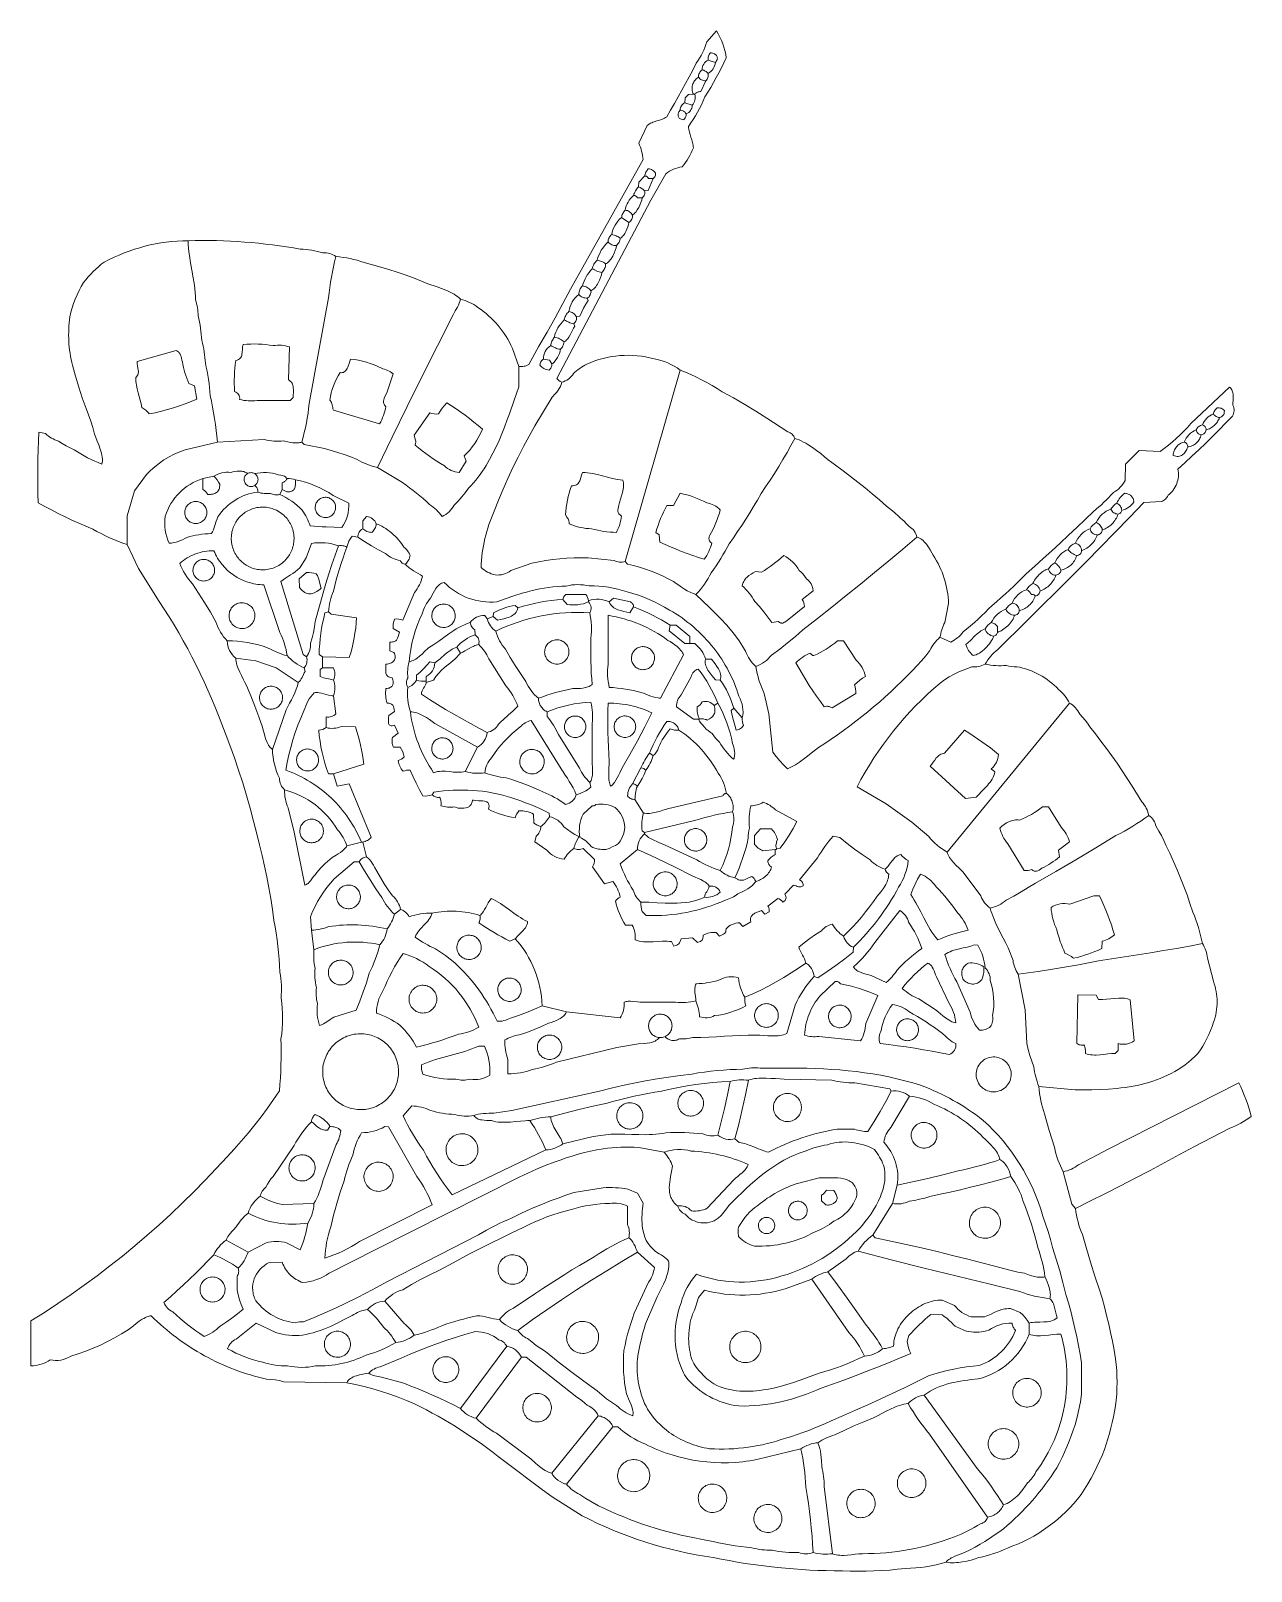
# Model space of a CAD drawing. Header units: inches. Extents: x 36.3 to 71.4, y 17.4 to 61.7.
import ezdxf

# ---------------------------------------------------------------- set-up
doc = ezdxf.new("R2010")
doc.units = ezdxf.units.IN
doc.header["$MEASUREMENT"] = 0
doc.layers.add('10_CLOSED_AREAS', color=7, linetype='CONTINUOUS', lineweight=18)
doc.layers.add('20_EXACT_CIRCLES', color=7, linetype='CONTINUOUS', lineweight=18)

msp = doc.modelspace()

# ---------------------------------------------------------------- linework, layer by layer
at = {"layer": '10_CLOSED_AREAS'}
for points in [[(61.125, 27.961), (61.266, 28.487), (61.276, 28.572), (61.282, 28.656), (61.282, 28.74), (61.278, 28.824), (61.269, 28.907), (61.256, 28.99), (61.238, 29.071), (61.215, 29.151), (61.188, 29.23), (61.157, 29.307), (61.121, 29.382), (61.081, 29.456), (61.037, 29.527), (60.989, 29.596), (60.936, 29.662), (60.88, 29.726), (60.889, 29.785), (60.903, 29.842), (60.922, 29.899), (60.945, 29.953), (60.972, 30.005), (61.004, 30.056), (61.039, 30.103), (61.079, 30.148), (61.617, 31.051), (61.559, 31.092), (61.498, 31.126), (61.435, 31.154), (61.368, 31.176), (61.3, 31.19), (61.231, 31.198), (61.161, 31.198), (61.09, 31.191), (60.933, 30.895), (60.77, 30.604), (60.599, 30.316), (60.421, 30.032), (60.372, 30.033), (60.323, 30.036), (60.275, 30.041), (60.227, 30.048), (60.179, 30.058), (60.131, 30.069), (60.084, 30.083), (60.038, 30.099), (59.536, 30.102), (59.407, 30.079), (59.278, 30.054), (59.15, 30.027), (59.023, 29.997), (58.896, 29.964), (58.77, 29.929), (58.645, 29.891), (58.52, 29.85), (58.396, 29.807), (58.274, 29.762), (58.152, 29.714), (58.031, 29.663), (57.911, 29.61), (57.793, 29.555), (57.675, 29.497), (57.558, 29.437), (57.505, 29.449), (57.452, 29.465), (57.348, 29.503), (57.244, 29.546), (57.141, 29.591), (57.037, 29.634), (56.932, 29.672), (56.878, 29.687), (56.825, 29.7), (56.77, 29.71), (56.715, 29.716), (56.596, 29.822), (56.531, 29.808), (56.466, 29.802), (56.401, 29.804), (56.337, 29.814), (56.275, 29.831), (56.215, 29.856), (56.158, 29.888), (56.104, 29.927), (56.05, 29.916), (55.996, 29.909), (55.941, 29.906), (55.886, 29.909), (55.832, 29.915), (55.778, 29.926), (55.726, 29.942), (55.674, 29.962), (55.542, 29.975), (55.409, 29.986), (55.276, 29.994), (55.143, 30), (55.01, 30.003), (54.877, 30.004), (54.744, 30.002), (54.611, 29.997), (54.516, 29.979), (54.419, 29.965), (54.322, 29.954), (54.224, 29.947), (54.126, 29.943), (54.027, 29.94), (53.828, 29.942), (53.628, 29.948), (53.427, 29.955), (53.227, 29.96), (53.028, 29.96), (52.512, 29.885), (51.645, 29.681), (51.591, 29.642), (51.534, 29.607), (51.475, 29.577), (51.414, 29.552), (51.351, 29.533), (51.286, 29.518), (51.22, 29.509), (51.153, 29.506), (48.456, 28.206), (48.341, 28.36), (48.23, 28.515), (48.122, 28.673), (48.017, 28.833), (47.915, 28.995), (47.817, 29.159), (47.723, 29.325), (47.631, 29.493), (47.548, 29.611), (47.468, 29.73), (47.39, 29.852), (47.315, 29.975), (47.243, 30.099), (47.174, 30.226), (47.108, 30.354), (47.045, 30.483), (47.294, 30.77), (47.364, 30.766), (47.434, 30.758), (47.504, 30.747), (47.572, 30.732), (47.64, 30.714), (47.707, 30.692), (47.773, 30.667), (47.837, 30.638), (47.923, 30.614), (48.009, 30.592), (48.096, 30.574), (48.184, 30.558), (48.272, 30.545), (48.36, 30.534), (48.449, 30.527), (48.538, 30.522), (48.605, 30.506), (48.672, 30.493), (48.74, 30.483), (48.808, 30.477), (48.876, 30.475), (48.945, 30.476), (49.013, 30.481), (49.082, 30.489), (49.142, 30.511), (49.21, 30.528), (49.283, 30.54), (49.359, 30.549), (49.437, 30.554), (49.513, 30.558), (49.657, 30.56), (50.173, 30.633), (52.702, 31.195), (53.03, 31.278), (53.359, 31.355), (53.689, 31.425), (54.021, 31.489), (54.354, 31.548), (54.688, 31.6), (55.023, 31.646), (55.358, 31.685), (55.54, 31.717), (55.722, 31.744), (55.904, 31.768), (56.087, 31.787), (56.27, 31.802), (56.453, 31.814), (56.637, 31.821), (56.821, 31.824), (56.883, 31.838), (56.945, 31.85), (57.007, 31.858), (57.069, 31.864), (57.132, 31.867), (57.195, 31.867), (57.258, 31.864), (57.321, 31.858), (58.192, 31.858), (58.429, 31.857), (58.667, 31.853), (58.905, 31.846), (59.142, 31.835), (59.38, 31.821), (59.617, 31.803), (59.853, 31.781), (60.089, 31.755), (60.324, 31.725), (60.559, 31.689), (60.792, 31.649), (61.024, 31.603), (61.255, 31.552), (61.484, 31.494), (61.712, 31.431), (61.938, 31.362), (62.059, 31.316), (62.18, 31.268), (62.299, 31.217), (62.417, 31.164), (62.534, 31.108), (62.65, 31.051), (62.765, 30.991), (62.878, 30.929), (62.99, 30.864), (63.101, 30.797), (63.211, 30.729), (63.319, 30.658), (63.426, 30.584), (63.531, 30.509), (63.635, 30.431), (63.738, 30.352), (63.889, 30.211), (64.035, 30.066), (64.175, 29.915), (64.31, 29.76), (64.439, 29.601), (64.563, 29.437), (64.68, 29.269), (64.791, 29.097), (64.896, 28.922), (64.995, 28.742), (65.088, 28.559), (65.174, 28.373), (65.253, 28.184), (65.326, 27.991), (65.392, 27.796), (65.451, 27.598), (65.532, 27.376), (65.605, 27.152), (65.671, 26.925), (65.729, 26.696), (65.837, 26.361), (65.939, 26.025), (66.033, 25.686), (66.12, 25.345), (66.192, 25.103), (66.258, 24.859), (66.321, 24.614), (66.379, 24.368), (66.433, 24.121), (66.482, 23.874), (66.526, 23.625), (66.567, 23.375), (66.567, 22.478), (66.534, 22.255), (66.492, 22.032), (66.442, 21.812), (66.385, 21.593), (66.329, 21.434), (66.271, 21.275), (66.209, 21.118), (66.144, 20.963), (66.077, 20.808), (66.006, 20.655), (65.932, 20.503), (65.855, 20.353), (65.775, 20.23), (65.693, 20.109), (65.609, 19.989), (65.523, 19.871), (65.434, 19.755), (65.343, 19.641), (65.25, 19.529), (65.155, 19.418), (65.057, 19.309), (64.958, 19.202), (64.856, 19.097), (64.752, 18.995), (64.647, 18.894), (64.539, 18.795), (64.429, 18.698), (64.318, 18.603), (64.189, 18.506), (64.057, 18.413), (63.923, 18.324), (63.787, 18.237), (63.649, 18.155), (63.509, 18.076), (63.366, 18), (63.222, 17.929), (63.151, 17.897), (63.076, 17.869), (63, 17.841), (62.924, 17.812), (62.851, 17.779), (62.816, 17.761), (62.783, 17.74), (62.752, 17.718), (62.722, 17.694), (62.695, 17.667), (62.67, 17.637), (62.728, 17.63), (62.786, 17.626), (62.845, 17.624), (62.905, 17.624), (62.965, 17.627), (63.026, 17.632), (63.147, 17.648), (63.268, 17.671), (63.387, 17.701), (63.504, 17.735), (63.616, 17.774), (63.723, 17.797), (63.828, 17.823), (63.933, 17.852), (64.036, 17.885), (64.139, 17.921), (64.24, 17.96), (64.34, 18.002), (64.439, 18.048), (64.595, 18.106), (64.749, 18.17), (64.9, 18.239), (65.048, 18.313), (65.193, 18.393), (65.336, 18.477), (65.474, 18.567), (65.61, 18.662), (65.742, 18.761), (65.871, 18.865), (65.995, 18.974), (66.116, 19.087), (66.233, 19.205), (66.346, 19.327), (66.454, 19.453), (66.558, 19.583), (66.657, 19.738), (66.751, 19.894), (66.842, 20.054), (66.927, 20.216), (67.009, 20.379), (67.085, 20.546), (67.158, 20.714), (67.226, 20.884), (67.278, 21.037), (67.326, 21.192), (67.372, 21.347), (67.414, 21.503), (67.452, 21.66), (67.487, 21.818), (67.519, 21.977), (67.548, 22.136), (67.566, 22.305), (67.579, 22.475), (67.586, 22.645), (67.589, 22.815), (67.587, 22.985), (67.579, 23.155), (67.566, 23.324), (67.548, 23.494), (67.504, 23.745), (67.456, 23.995), (67.404, 24.245), (67.348, 24.493), (67.289, 24.741), (67.225, 24.988), (67.158, 25.234), (67.087, 25.479), (66.954, 25.872), (66.828, 26.268), (66.708, 26.666), (66.594, 27.066), (66.557, 27.156), (66.523, 27.248), (66.493, 27.341), (66.466, 27.436), (66.442, 27.531), (66.422, 27.626), (66.405, 27.723), (66.392, 27.82), (66.287, 27.94), (66.041, 28.874), (65.998, 28.957), (65.958, 29.043), (65.921, 29.13), (65.888, 29.218), (65.858, 29.307), (65.832, 29.398), (65.809, 29.489), (65.79, 29.582), (65.71, 29.818), (65.636, 30.057), (65.568, 30.297), (65.506, 30.539), (65.472, 30.635), (65.441, 30.732), (65.414, 30.83), (65.392, 30.929), (65.373, 31.029), (65.357, 31.129), (65.346, 31.23), (65.339, 31.331), (65.313, 31.399), (65.289, 31.468), (65.268, 31.537), (65.249, 31.606), (65.232, 31.677), (65.217, 31.748), (65.205, 31.819), (65.195, 31.891), (65.134, 32.055), (65.08, 32.222), (65.033, 32.39), (64.992, 32.56), (64.95, 33.532), (64.742, 34.562), (64.713, 34.606), (64.688, 34.652), (64.665, 34.699), (64.645, 34.748), (64.628, 34.798), (64.615, 34.848), (64.604, 34.9), (64.597, 34.952), (64.453, 35.315), (64.385, 35.454), (64.315, 35.594), (64.172, 35.878), (64.103, 36.022), (64.04, 36.166), (63.983, 36.312), (63.958, 36.385), (63.934, 36.458), (63.891, 36.493), (63.85, 36.532), (63.812, 36.573), (63.777, 36.616), (63.745, 36.662), (63.716, 36.709), (63.69, 36.759), (63.668, 36.811), (63.165, 37.491), (63.036, 37.615), (62.964, 37.686), (62.893, 37.762), (62.826, 37.84), (62.797, 37.879), (62.77, 37.918), (62.747, 37.958), (62.728, 37.997), (62.714, 38.035), (62.706, 38.073), (62.629, 38.117), (62.555, 38.164), (62.483, 38.215), (62.414, 38.27), (62.348, 38.328), (62.286, 38.389), (62.226, 38.454), (62.17, 38.522), (61.682, 38.935), (60.943, 39.462), (60.107, 39.949), (60.221, 40.162), (60.341, 40.371), (60.465, 40.577), (60.594, 40.78), (60.728, 40.98), (60.866, 41.176), (61.009, 41.369), (61.157, 41.558), (61.309, 41.744), (61.466, 41.926), (61.627, 42.104), (61.793, 42.278), (61.962, 42.448), (62.136, 42.615), (62.314, 42.777), (62.496, 42.935), (62.627, 43.026), (62.761, 43.111), (62.899, 43.19), (63.041, 43.263), (63.408, 43.402), (63.458, 43.399), (63.508, 43.4), (63.558, 43.404), (63.607, 43.412), (63.655, 43.424), (63.703, 43.439), (63.749, 43.458), (63.794, 43.481), (63.829, 43.542), (63.868, 43.6), (63.909, 43.657), (63.954, 43.711), (64.002, 43.763), (64.052, 43.811), (64.105, 43.857), (64.161, 43.901), (64.99, 44.73), (65.418, 45.149), (65.844, 45.57), (66.268, 45.992), (66.69, 46.417), (67.11, 46.844), (67.529, 47.273), (67.945, 47.703), (68.359, 48.136), (68.869, 48.16), (68.9, 48.173), (68.929, 48.189), (68.956, 48.208), (68.981, 48.229), (69.004, 48.253), (69.024, 48.28), (69.041, 48.308), (69.056, 48.338), (69.098, 48.373), (69.137, 48.41), (69.173, 48.449), (69.206, 48.491), (69.236, 48.534), (69.262, 48.579), (69.286, 48.626), (69.306, 48.674), (69.323, 48.724), (69.337, 48.775), (69.347, 48.827), (69.353, 48.879), (69.356, 48.932), (69.355, 48.985), (69.35, 49.039), (69.342, 49.092), (69.544, 49.276), (69.745, 49.462), (69.944, 49.649), (70.141, 49.839), (70.336, 50.031), (70.529, 50.224), (70.72, 50.42), (70.909, 50.617), (70.928, 50.653), (70.943, 50.692), (70.952, 50.731), (70.956, 50.771), (70.955, 50.811), (70.949, 50.851), (70.939, 50.89), (70.923, 50.928), (70.924, 50.997), (70.928, 51.069), (70.931, 51.143), (70.93, 51.216), (70.927, 51.251), (70.922, 51.285), (70.915, 51.318), (70.904, 51.349), (70.891, 51.378), (70.874, 51.405), (70.853, 51.43), (70.827, 51.451), (69.713, 50.401), (69.612, 50.291), (69.508, 50.184), (69.401, 50.079), (69.292, 49.977), (69.18, 49.878), (69.065, 49.782), (68.948, 49.689), (68.829, 49.598), (68.226, 49.625), (67.832, 49.232), (67.823, 48.764), (67.792, 48.712), (67.757, 48.662), (67.72, 48.615), (67.679, 48.57), (67.636, 48.529), (67.589, 48.49), (67.54, 48.455), (67.489, 48.423), (67.422, 48.349), (67.354, 48.277), (67.284, 48.206), (67.212, 48.137), (67.139, 48.069), (67.064, 48.003), (66.988, 47.939), (66.911, 47.877), (66.674, 47.646), (66.436, 47.416), (66.196, 47.189), (65.954, 46.963), (65.711, 46.739), (65.466, 46.517), (65.219, 46.297), (64.97, 46.079), (64.854, 45.959), (64.737, 45.841), (64.617, 45.724), (64.496, 45.61), (64.373, 45.498), (64.248, 45.387), (64.122, 45.278), (63.994, 45.172), (63.895, 45.07), (63.795, 44.969), (63.693, 44.871), (63.589, 44.774), (63.484, 44.679), (63.377, 44.586), (63.268, 44.495), (63.157, 44.406), (63.122, 44.36), (63.083, 44.317), (63.042, 44.276), (62.998, 44.239), (62.952, 44.204), (62.904, 44.171), (62.854, 44.142), (62.802, 44.116), (62.495, 44.253), (62.45, 44.212), (62.408, 44.169), (62.367, 44.124), (62.329, 44.077), (62.293, 44.029), (62.259, 43.979), (62.228, 43.927), (62.199, 43.874), (62.083, 43.723), (61.962, 43.577), (61.835, 43.437), (61.702, 43.302), (61.549, 43.144), (61.394, 42.988), (61.237, 42.835), (61.078, 42.685), (60.916, 42.537), (60.752, 42.391), (60.586, 42.249), (60.418, 42.108), (60.247, 41.971), (60.075, 41.836), (59.9, 41.703), (59.723, 41.574), (59.544, 41.447), (59.364, 41.323), (59.181, 41.201), (58.996, 41.083), (58.791, 40.915), (58.682, 40.828), (58.57, 40.743), (58.455, 40.661), (58.339, 40.587), (58.281, 40.553), (58.222, 40.521), (58.164, 40.493), (58.106, 40.468), (57.992, 40.581), (57.885, 40.7), (57.784, 40.823), (57.69, 40.952), (57.574, 42.047), (57.435, 42.639), (57.393, 42.732), (57.355, 42.826), (57.319, 42.92), (57.287, 43.017), (57.259, 43.114), (57.233, 43.212), (57.211, 43.311), (57.193, 43.41), (57.145, 43.457), (57.099, 43.506), (57.058, 43.558), (57.019, 43.612), (56.985, 43.669), (56.954, 43.727), (56.926, 43.788), (56.903, 43.851), (56.811, 44.002), (56.714, 44.15), (56.611, 44.294), (56.502, 44.434), (56.351, 44.611), (56.193, 44.784), (56.03, 44.951), (55.86, 45.111), (55.472, 45.482), (55.392, 45.511), (55.309, 45.548), (55.224, 45.593), (55.14, 45.642), (55.056, 45.695), (54.976, 45.749), (54.9, 45.803), (54.831, 45.855), (54.675, 45.939), (54.515, 46.018), (54.353, 46.091), (54.188, 46.157), (54.02, 46.217), (53.851, 46.271), (53.68, 46.319), (53.506, 46.36), (53.436, 46.43), (53.395, 46.42), (53.355, 46.414), (53.314, 46.411), (53.273, 46.413), (53.232, 46.42), (53.192, 46.43), (53.154, 46.444), (53.116, 46.462), (52.375, 46.535), (52.17, 46.539), (51.966, 46.536), (51.762, 46.527), (51.559, 46.511), (51.356, 46.49), (51.154, 46.461), (50.953, 46.427), (50.753, 46.387), (50.15, 46.174), (50.099, 46.14), (50.046, 46.111), (49.99, 46.087), (49.933, 46.068), (49.874, 46.054), (49.814, 46.046), (49.753, 46.043), (49.692, 46.046), (49.637, 46.062), (49.583, 46.082), (49.53, 46.104), (49.479, 46.13), (49.429, 46.159), (49.382, 46.191), (49.336, 46.226), (49.292, 46.264), (49.297, 46.369), (49.304, 46.474), (49.313, 46.578), (49.325, 46.682), (49.34, 46.785), (49.357, 46.888), (49.377, 46.991), (49.399, 47.093), (49.424, 47.194), (49.452, 47.295), (49.481, 47.395), (49.514, 47.495), (49.549, 47.593), (49.586, 47.691), (49.626, 47.788), (49.668, 47.884), (49.793, 48.2), (49.924, 48.514), (50.062, 48.826), (50.205, 49.134), (50.355, 49.439), (50.511, 49.741), (50.673, 50.041), (50.841, 50.337), (51.34, 51.159), (51.424, 51.259), (51.466, 51.309), (51.506, 51.361), (51.542, 51.414), (51.572, 51.469), (51.584, 51.498), (51.595, 51.529), (51.604, 51.56), (51.61, 51.592), (51.569, 51.612), (51.532, 51.638), (51.498, 51.669), (51.469, 51.704), (54.178, 56.833), (54.603, 57.588), (54.655, 57.627), (54.71, 57.663), (54.767, 57.694), (54.826, 57.722), (54.887, 57.745), (54.949, 57.763), (55.013, 57.777), (55.078, 57.787), (55.126, 57.85), (55.173, 57.915), (55.217, 57.982), (55.258, 58.05), (55.297, 58.12), (55.334, 58.191), (55.368, 58.263), (55.399, 58.337), (55.397, 58.377), (55.392, 58.417), (55.385, 58.455), (55.377, 58.493), (55.355, 58.568), (55.33, 58.642), (55.305, 58.716), (55.283, 58.792), (55.274, 58.83), (55.267, 58.87), (55.263, 58.91), (55.262, 58.951), (55.33, 59.052), (55.395, 59.155), (55.458, 59.259), (55.518, 59.364), (55.576, 59.471), (55.631, 59.579), (55.684, 59.689), (55.733, 59.8), (55.817, 59.937), (55.898, 60.076), (55.978, 60.215), (56.055, 60.356), (56.131, 60.498), (56.205, 60.64), (56.276, 60.784), (56.346, 60.929), (56.329, 61.032), (56.307, 61.134), (56.28, 61.234), (56.247, 61.332), (56.208, 61.429), (56.165, 61.523), (56.116, 61.615), (56.062, 61.704), (55.788, 61.388), (55.761, 61.306), (55.731, 61.224), (55.697, 61.145), (55.66, 61.066), (55.62, 60.99), (55.576, 60.915), (55.529, 60.842), (55.479, 60.77), (55.38, 60.574), (55.279, 60.379), (55.176, 60.185), (55.07, 59.992), (54.963, 59.8), (54.855, 59.609), (54.744, 59.419), (54.631, 59.231), (54.599, 59.208), (54.566, 59.188), (54.531, 59.171), (54.495, 59.156), (54.422, 59.132), (54.347, 59.11), (54.273, 59.088), (54.236, 59.075), (54.201, 59.061), (54.166, 59.044), (54.133, 59.024), (54.102, 59.002), (54.072, 58.975), (53.829, 58.468), (53.852, 58.412), (53.874, 58.355), (53.893, 58.297), (53.909, 58.238), (53.924, 58.179), (53.936, 58.12), (53.945, 58.059), (53.953, 57.999), (51.862, 54.274), (51.643, 53.859), (51.418, 53.446), (51.188, 53.036), (50.951, 52.629), (50.662, 52.104), (50.63, 52.085), (50.597, 52.07), (50.562, 52.058), (50.527, 52.05), (50.491, 52.044), (50.454, 52.042), (50.417, 52.043), (50.381, 52.048), (50.378, 51.46), (50.243, 51.075), (50.107, 50.687), (50.036, 50.493), (49.964, 50.3), (49.888, 50.108), (49.808, 49.918), (49.723, 49.731), (49.633, 49.547), (49.536, 49.367), (49.485, 49.279), (49.433, 49.192), (49.378, 49.105), (49.321, 49.021), (49.262, 48.937), (49.201, 48.855), (49.137, 48.775), (49.071, 48.696), (49.003, 48.619), (48.931, 48.543), (48.885, 48.478), (48.837, 48.414), (48.787, 48.351), (48.736, 48.29), (48.683, 48.23), (48.629, 48.171), (48.573, 48.114), (48.515, 48.058), (48.485, 48.005), (48.45, 47.955), (48.412, 47.908), (48.369, 47.865), (48.324, 47.825), (48.275, 47.789), (48.223, 47.757), (48.169, 47.729), (48.131, 47.779), (48.09, 47.827), (48.048, 47.873), (48.004, 47.917), (47.958, 47.959), (47.91, 47.999), (47.86, 48.037), (47.809, 48.073), (47.717, 48.158), (47.623, 48.242), (47.528, 48.323), (47.432, 48.403), (47.334, 48.48), (47.234, 48.556), (47.133, 48.631), (47.031, 48.703), (46.308, 49.134), (46.232, 49.155), (46.156, 49.178), (46.082, 49.204), (46.008, 49.233), (45.936, 49.264), (45.864, 49.297), (45.794, 49.333), (45.725, 49.372), (45.54, 49.444), (45.354, 49.511), (45.166, 49.573), (44.976, 49.63), (44.784, 49.681), (44.591, 49.726), (44.397, 49.766), (44.202, 49.801), (44.131, 49.871), (44.103, 49.862), (44.074, 49.855), (44.043, 49.85), (44.011, 49.847), (43.944, 49.845), (43.874, 49.85), (43.803, 49.86), (43.735, 49.873), (43.67, 49.889), (43.612, 49.905), (43.542, 49.9), (43.472, 49.897), (43.401, 49.897), (43.331, 49.9), (43.261, 49.906), (43.191, 49.914), (43.122, 49.926), (43.053, 49.94), (41.708, 49.871), (40.776, 49.651), (40.619, 49.589), (40.465, 49.52), (40.314, 49.444), (40.166, 49.362), (40.034, 49.264), (39.906, 49.161), (39.783, 49.051), (39.666, 48.935), (39.32, 48.467), (39.111, 47.748), (39.109, 46.922), (39.435, 46.235), (40.032, 45.287), (40.177, 45.064), (40.318, 44.84), (40.456, 44.614), (40.591, 44.385), (40.722, 44.155), (40.849, 43.923), (40.973, 43.689), (41.093, 43.453), (41.21, 43.215), (41.323, 42.975), (41.433, 42.734), (41.539, 42.491), (41.641, 42.247), (41.74, 42), (41.834, 41.753), (41.926, 41.504), (42.062, 41.147), (42.192, 40.788), (42.315, 40.427), (42.433, 40.064), (42.543, 39.699), (42.648, 39.333), (42.746, 38.964), (42.837, 38.593), (42.917, 38.286), (42.992, 37.978), (43.061, 37.668), (43.125, 37.357), (43.184, 37.045), (43.237, 36.733), (43.285, 36.419), (43.327, 36.104), (43.362, 35.92), (43.393, 35.736), (43.42, 35.551), (43.444, 35.365), (43.464, 35.179), (43.479, 34.993), (43.491, 34.806), (43.5, 34.619), (43.515, 34.526), (43.528, 34.433), (43.537, 34.339), (43.544, 34.245), (43.547, 34.151), (43.546, 34.057), (43.543, 33.963), (43.536, 33.869), (43.556, 33.723), (43.57, 33.577), (43.578, 33.43), (43.58, 33.284), (43.577, 33.137), (43.569, 32.991), (43.554, 32.845), (43.534, 32.699), (43.539, 32.512), (43.54, 32.324), (43.538, 32.137), (43.534, 31.949), (43.526, 31.762), (43.516, 31.575), (43.503, 31.388), (43.487, 31.201), (43.317, 30.95), (43.142, 30.702), (42.962, 30.459), (42.777, 30.22), (42.586, 29.985), (42.39, 29.754), (42.189, 29.527), (41.982, 29.305), (41.67, 28.964), (41.352, 28.629), (41.029, 28.299), (40.699, 27.976), (40.365, 27.658), (40.024, 27.347), (39.678, 27.041), (39.327, 26.742), (38.971, 26.449), (38.609, 26.163), (38.242, 25.883), (37.871, 25.61), (37.494, 25.343), (37.113, 25.082), (36.726, 24.829), (36.336, 24.582), (36.337, 23.291), (36.412, 23.294), (36.485, 23.302), (36.558, 23.316), (36.63, 23.335), (36.699, 23.359), (36.768, 23.388), (36.834, 23.422), (36.897, 23.461), (36.973, 23.449), (37.049, 23.445), (37.125, 23.448), (37.2, 23.457), (37.274, 23.474), (37.346, 23.497), (37.416, 23.527), (37.483, 23.564), (37.7, 23.635), (37.915, 23.712), (38.127, 23.797), (38.336, 23.889), (38.542, 23.988), (38.745, 24.093), (38.944, 24.206), (39.139, 24.325), (39.286, 24.442), (39.369, 24.507), (39.456, 24.571), (39.544, 24.63), (39.588, 24.656), (39.632, 24.679), (39.676, 24.699), (39.719, 24.714), (39.761, 24.725), (39.801, 24.73), (39.888, 24.646), (39.975, 24.563), (40.064, 24.481), (40.154, 24.402), (40.246, 24.324), (40.338, 24.248), (40.432, 24.173), (40.528, 24.101), (40.624, 24.03), (40.722, 23.96), (40.821, 23.893), (40.921, 23.827), (41.022, 23.763), (41.124, 23.701), (41.227, 23.641), (41.331, 23.582), (41.437, 23.526), (41.543, 23.471), (41.65, 23.418), (41.758, 23.367), (41.868, 23.318), (41.978, 23.271), (42.088, 23.225), (42.2, 23.182), (42.313, 23.141), (42.426, 23.101), (42.54, 23.064), (42.655, 23.029), (42.77, 22.995), (42.887, 22.964), (43.004, 22.934), (43.121, 22.907), (43.245, 22.901), (43.368, 22.887), (43.49, 22.865), (43.611, 22.834), (45.43, 22.799), (45.448, 22.835), (45.471, 22.868), (45.5, 22.898), (45.534, 22.924), (45.572, 22.948), (45.613, 22.969), (45.656, 22.988), (45.702, 23.005), (45.797, 23.032), (45.892, 23.052), (45.982, 23.068), (46.062, 23.08), (46.096, 23.114), (46.132, 23.144), (46.17, 23.172), (46.21, 23.197), (46.252, 23.218), (46.296, 23.236), (46.341, 23.251), (46.387, 23.262), (46.987, 23.509), (47.247, 23.623), (47.51, 23.732), (47.774, 23.835), (48.041, 23.934), (48.31, 24.027), (48.58, 24.114), (48.852, 24.197), (49.126, 24.273), (49.217, 24.271), (49.307, 24.26), (49.395, 24.242), (49.481, 24.216), (49.564, 24.183), (49.645, 24.142), (49.722, 24.094), (49.794, 24.04), (49.832, 24.029), (49.868, 24.014), (49.902, 23.995), (49.933, 23.973), (49.962, 23.947), (49.988, 23.918), (50.01, 23.887), (50.03, 23.852), (50.064, 23.846), (50.098, 23.838), (50.13, 23.827), (50.162, 23.815), (50.223, 23.785), (50.28, 23.747), (50.332, 23.703), (50.378, 23.653), (50.399, 23.626), (50.418, 23.597), (50.435, 23.567), (50.451, 23.536), (50.591, 23.536), (52.043, 22.388), (52.124, 22.338), (52.202, 22.282), (52.275, 22.22), (52.344, 22.154), (52.396, 22.13), (52.445, 22.102), (52.491, 22.07), (52.533, 22.033), (52.572, 21.993), (52.607, 21.949), (52.637, 21.901), (52.663, 21.851), (52.698, 21.845), (52.732, 21.837), (52.765, 21.827), (52.797, 21.815), (52.828, 21.801), (52.858, 21.785), (52.887, 21.768), (52.915, 21.748), (52.942, 21.727), (52.967, 21.704), (52.991, 21.679), (53.013, 21.653), (53.034, 21.626), (53.052, 21.597), (53.069, 21.566), (53.085, 21.535), (53.225, 21.535), (53.314, 21.457), (53.406, 21.383), (53.502, 21.314), (53.6, 21.249), (53.701, 21.188), (53.804, 21.132), (53.911, 21.081), (54.019, 21.034), (54.112, 20.988), (54.207, 20.945), (54.302, 20.903), (54.397, 20.864), (54.493, 20.826), (54.59, 20.791), (54.786, 20.726), (54.983, 20.669), (55.183, 20.621), (55.384, 20.58), (55.587, 20.548), (55.791, 20.524), (55.995, 20.509), (56.201, 20.501), (56.406, 20.502), (56.612, 20.512), (56.715, 20.52), (56.818, 20.53), (56.921, 20.542), (57.023, 20.556), (57.126, 20.572), (57.228, 20.591), (58.492, 20.903), (58.548, 20.938), (58.606, 20.969), (58.666, 20.997), (58.727, 21.021), (58.79, 21.041), (58.853, 21.057), (58.918, 21.07), (58.984, 21.078), (59.039, 21.115), (59.097, 21.149), (59.155, 21.181), (59.215, 21.21), (59.276, 21.237), (59.338, 21.261), (59.401, 21.282), (59.465, 21.301), (59.741, 21.433), (60.019, 21.559), (60.3, 21.677), (60.584, 21.79), (60.697, 21.849), (60.817, 21.914), (60.942, 21.981), (61.07, 22.046), (61.199, 22.104), (61.264, 22.13), (61.329, 22.153), (61.393, 22.172), (61.457, 22.187), (61.52, 22.197), (61.582, 22.202), (61.628, 22.251), (61.677, 22.295), (61.731, 22.334), (61.787, 22.368), (61.847, 22.396), (61.908, 22.419), (61.973, 22.437), (62.038, 22.448), (62.123, 22.506), (62.21, 22.56), (62.3, 22.608), (62.393, 22.652), (62.488, 22.692), (62.584, 22.727), (62.683, 22.759), (62.783, 22.787), (62.884, 22.812), (62.986, 22.833), (63.088, 22.852), (63.19, 22.868), (63.293, 22.882), (63.395, 22.894), (63.597, 22.912), (63.72, 22.948), (63.841, 22.99), (63.958, 23.039), (64.071, 23.095), (64.181, 23.157), (64.286, 23.226), (64.387, 23.301), (64.484, 23.381), (64.575, 23.467), (64.662, 23.558), (64.743, 23.654), (64.818, 23.755), (64.888, 23.861), (64.951, 23.971), (65.008, 24.085), (65.058, 24.203), (65.058, 24.52), (65.003, 24.603), (64.941, 24.682), (64.874, 24.756), (64.801, 24.825), (64.521, 24.938), (64.466, 24.938), (64.414, 24.934), (64.364, 24.927), (64.316, 24.918), (64.269, 24.906), (64.224, 24.892), (64.137, 24.858), (64.051, 24.821), (63.964, 24.781), (63.873, 24.741), (63.776, 24.704), (63.393, 24.696), (63.323, 24.722), (63.255, 24.753), (63.19, 24.788), (63.128, 24.828), (63.068, 24.873), (63.012, 24.921), (62.96, 24.974), (62.911, 25.03), (62.558, 25.184), (62.496, 25.183), (62.434, 25.179), (62.371, 25.171), (62.309, 25.159), (62.246, 25.144), (62.184, 25.126), (62.122, 25.104), (62.061, 25.079), (62.001, 25.051), (61.941, 25.02), (61.883, 24.986), (61.826, 24.95), (61.77, 24.911), (61.715, 24.87), (61.663, 24.826), (61.612, 24.78), (61.563, 24.733), (61.516, 24.683), (61.471, 24.632), (61.429, 24.578), (61.389, 24.524), (61.352, 24.468), (61.317, 24.411), (61.286, 24.352), (61.258, 24.293), (61.233, 24.233), (61.211, 24.172), (61.194, 24.11), (61.179, 24.048), (61.169, 23.986), (61.163, 23.923), (61.161, 23.86), (61.123, 23.842), (61.085, 23.827), (61.046, 23.814), (61.007, 23.803), (60.967, 23.794), (60.926, 23.788), (60.886, 23.784), (60.845, 23.782), (60.788, 23.736), (60.728, 23.695), (60.665, 23.66), (60.6, 23.631), (60.532, 23.607), (60.462, 23.589), (60.39, 23.577), (60.318, 23.571), (60.16, 23.496), (60.001, 23.425), (59.84, 23.357), (59.678, 23.293), (59.514, 23.233), (59.348, 23.177), (59.182, 23.124), (59.014, 23.075), (58.655, 22.943), (58.469, 22.877), (58.281, 22.814), (58.09, 22.754), (57.897, 22.699), (57.703, 22.651), (57.606, 22.63), (57.508, 22.611), (57.41, 22.595), (57.313, 22.581), (57.215, 22.57), (57.118, 22.563), (57.021, 22.558), (56.924, 22.557), (56.827, 22.559), (56.731, 22.565), (56.636, 22.575), (56.54, 22.589), (56.446, 22.607), (56.352, 22.63), (56.259, 22.658), (56.167, 22.69), (56.076, 22.728), (55.986, 22.771), (55.932, 22.807), (55.88, 22.846), (55.829, 22.886), (55.78, 22.929), (55.732, 22.972), (55.685, 23.018), (55.64, 23.065), (55.597, 23.113), (55.554, 23.158), (55.514, 23.205), (55.477, 23.255), (55.443, 23.306), (55.412, 23.359), (55.384, 23.414), (55.359, 23.471), (55.338, 23.529), (55.318, 23.606), (55.302, 23.683), (55.288, 23.761), (55.278, 23.84), (55.27, 23.918), (55.265, 23.997), (55.263, 24.076), (55.264, 24.154), (55.268, 24.233), (55.274, 24.311), (55.284, 24.39), (55.296, 24.468), (55.311, 24.545), (55.329, 24.622), (55.35, 24.699), (55.374, 24.775), (55.428, 24.89), (55.474, 25.008), (55.512, 25.129), (55.542, 25.253), (55.721, 25.468), (55.864, 25.432), (56.009, 25.401), (56.154, 25.376), (56.299, 25.355), (56.445, 25.34), (56.592, 25.33), (56.738, 25.325), (56.885, 25.325), (57.031, 25.33), (57.177, 25.34), (57.323, 25.355), (57.469, 25.376), (57.613, 25.401), (57.757, 25.432), (57.9, 25.468), (58.042, 25.509), (58.808, 25.784), (58.859, 25.821), (58.912, 25.856), (58.967, 25.888), (59.024, 25.916), (59.082, 25.941), (59.142, 25.962), (59.202, 25.98), (59.264, 25.994), (59.797, 26.37), (59.874, 26.441), (59.915, 26.475), (59.957, 26.507), (60.001, 26.536), (60.047, 26.561), (60.094, 26.579), (60.142, 26.591), (60.183, 26.658), (60.227, 26.723), (60.275, 26.785), (60.327, 26.844), (60.381, 26.9), (60.439, 26.952), (60.5, 27.002), (60.564, 27.048)], [(55.542, 60.37), (55.545, 60.401), (55.55, 60.431), (55.559, 60.46), (55.571, 60.487), (55.586, 60.514), (55.604, 60.538), (55.625, 60.561), (55.648, 60.581), (55.652, 60.625), (55.661, 60.667), (55.676, 60.708), (55.697, 60.746), (55.722, 60.78), (55.751, 60.812), (55.785, 60.839), (55.823, 60.862), (55.821, 60.891), (55.822, 60.919), (55.826, 60.948), (55.833, 60.975), (55.844, 61.002), (55.857, 61.027), (55.874, 61.051), (55.894, 61.072), (55.925, 61.066), (55.955, 61.059), (55.982, 61.05), (56.006, 61.039), (56.027, 61.026), (56.046, 61.012), (56.062, 60.996), (56.074, 60.979), (56.083, 60.96), (56.088, 60.94), (56.089, 60.918), (56.087, 60.895), (56.08, 60.871), (56.069, 60.846), (56.054, 60.819), (56.034, 60.791), (56.025, 60.742), (56.011, 60.695), (55.991, 60.65), (55.967, 60.608), (55.937, 60.569), (55.903, 60.534), (55.865, 60.502), (55.823, 60.475), (55.828, 60.446), (55.828, 60.417), (55.824, 60.388), (55.817, 60.36), (55.806, 60.334), (55.792, 60.309), (55.774, 60.286), (55.753, 60.265), (55.613, 59.956), (55.588, 59.955), (55.563, 59.952), (55.539, 59.946), (55.516, 59.937), (55.494, 59.926), (55.473, 59.912), (55.454, 59.897), (55.437, 59.878), (55.446, 59.837), (55.449, 59.795), (55.448, 59.753), (55.441, 59.712), (55.43, 59.672), (55.414, 59.633), (55.393, 59.596), (55.367, 59.562), (55.364, 59.521), (55.355, 59.482), (55.34, 59.445), (55.319, 59.411), (55.294, 59.38), (55.264, 59.354), (55.229, 59.333), (55.191, 59.317), (55.191, 59.291), (55.188, 59.266), (55.182, 59.242), (55.173, 59.218), (55.161, 59.196), (55.146, 59.176), (55.129, 59.157), (55.109, 59.141), (55.079, 59.149), (55.052, 59.158), (55.029, 59.169), (55.009, 59.181), (54.992, 59.195), (54.978, 59.21), (54.968, 59.226), (54.961, 59.244), (54.957, 59.262), (54.957, 59.282), (54.959, 59.303), (54.964, 59.325), (54.973, 59.348), (54.984, 59.372), (55.016, 59.422), (55.018, 59.456), (55.025, 59.489), (55.037, 59.52), (55.053, 59.549), (55.073, 59.576), (55.098, 59.598), (55.125, 59.618), (55.156, 59.633), (55.16, 59.773), (55.262, 59.874), (55.402, 59.878), (55.387, 59.913), (55.375, 59.948), (55.367, 59.982), (55.362, 60.016), (55.36, 60.049), (55.362, 60.082), (55.367, 60.115), (55.375, 60.147), (55.386, 60.178), (55.4, 60.208), (55.416, 60.238), (55.436, 60.266), (55.459, 60.294), (55.484, 60.32), (55.512, 60.346)], [(55.823, 60.862), (55.785, 60.839), (55.751, 60.812), (55.722, 60.78), (55.697, 60.746), (55.676, 60.708), (55.661, 60.667), (55.652, 60.625), (55.648, 60.581), (55.674, 60.575), (55.699, 60.567), (55.723, 60.557), (55.746, 60.545), (55.767, 60.53), (55.788, 60.514), (55.806, 60.496), (55.823, 60.475), (55.865, 60.502), (55.903, 60.534), (55.937, 60.569), (55.967, 60.608), (55.991, 60.65), (56.011, 60.695), (56.025, 60.742), (56.034, 60.791)], [(55.894, 61.072), (55.874, 61.051), (55.857, 61.027), (55.844, 61.002), (55.833, 60.975), (55.826, 60.948), (55.822, 60.919), (55.821, 60.891), (55.823, 60.862), (56.034, 60.791), (56.054, 60.819), (56.069, 60.846), (56.08, 60.871), (56.087, 60.895), (56.089, 60.918), (56.088, 60.94), (56.083, 60.96), (56.074, 60.979), (56.062, 60.996), (56.046, 61.012), (56.027, 61.026), (56.006, 61.039), (55.982, 61.05), (55.955, 61.059), (55.925, 61.066)], [(55.542, 60.37), (55.512, 60.346), (55.484, 60.32), (55.459, 60.294), (55.436, 60.266), (55.416, 60.238), (55.4, 60.208), (55.386, 60.178), (55.375, 60.147), (55.367, 60.115), (55.362, 60.082), (55.36, 60.049), (55.362, 60.016), (55.367, 59.982), (55.375, 59.948), (55.387, 59.913), (55.402, 59.878), (55.437, 59.878), (55.454, 59.897), (55.473, 59.912), (55.494, 59.926), (55.516, 59.937), (55.539, 59.946), (55.563, 59.952), (55.588, 59.955), (55.613, 59.956), (55.753, 60.265), (55.722, 60.267), (55.692, 60.272), (55.663, 60.281), (55.636, 60.293), (55.609, 60.308), (55.585, 60.326), (55.563, 60.347)], [(55.648, 60.581), (55.625, 60.561), (55.604, 60.538), (55.586, 60.514), (55.571, 60.487), (55.559, 60.46), (55.55, 60.431), (55.545, 60.401), (55.542, 60.37), (55.563, 60.347), (55.585, 60.326), (55.609, 60.308), (55.636, 60.293), (55.663, 60.281), (55.692, 60.272), (55.722, 60.267), (55.753, 60.265), (55.774, 60.286), (55.792, 60.309), (55.806, 60.334), (55.817, 60.36), (55.824, 60.388), (55.828, 60.417), (55.828, 60.446), (55.823, 60.475), (55.806, 60.496), (55.788, 60.514), (55.767, 60.53), (55.746, 60.545), (55.723, 60.557), (55.699, 60.567), (55.674, 60.575)], [(55.367, 59.562), (55.393, 59.596), (55.414, 59.633), (55.43, 59.672), (55.441, 59.712), (55.448, 59.753), (55.449, 59.795), (55.446, 59.837), (55.437, 59.878), (55.402, 59.878), (55.262, 59.874), (55.16, 59.773), (55.156, 59.633)], [(55.191, 59.317), (55.176, 59.339), (55.159, 59.36), (55.139, 59.377), (55.117, 59.393), (55.094, 59.405), (55.069, 59.414), (55.043, 59.42), (55.016, 59.422), (54.984, 59.372), (54.973, 59.348), (54.964, 59.325), (54.959, 59.303), (54.957, 59.282), (54.957, 59.262), (54.961, 59.244), (54.968, 59.226), (54.978, 59.21), (54.992, 59.195), (55.009, 59.181), (55.029, 59.169), (55.052, 59.158), (55.079, 59.149), (55.109, 59.141), (55.129, 59.157), (55.146, 59.176), (55.161, 59.196), (55.173, 59.218), (55.182, 59.242), (55.188, 59.266), (55.191, 59.291)], [(55.016, 59.422), (55.043, 59.42), (55.069, 59.414), (55.094, 59.405), (55.117, 59.393), (55.139, 59.377), (55.159, 59.36), (55.176, 59.339), (55.191, 59.317), (55.229, 59.333), (55.264, 59.354), (55.294, 59.38), (55.319, 59.411), (55.34, 59.445), (55.355, 59.482), (55.364, 59.521), (55.367, 59.562), (55.156, 59.633), (55.125, 59.618), (55.098, 59.598), (55.073, 59.576), (55.053, 59.549), (55.037, 59.52), (55.025, 59.489), (55.018, 59.456)], [(51.68, 52.75), (51.675, 52.721), (51.667, 52.692), (51.657, 52.663), (51.645, 52.636), (51.631, 52.61), (51.614, 52.585), (51.595, 52.562), (51.575, 52.54), (51.563, 52.482), (51.544, 52.422), (51.519, 52.361), (51.489, 52.301), (51.454, 52.245), (51.416, 52.194), (51.395, 52.171), (51.374, 52.151), (51.352, 52.133), (51.329, 52.118), (51.329, 52.093), (51.326, 52.068), (51.32, 52.043), (51.31, 52.02), (51.298, 51.998), (51.283, 51.977), (51.266, 51.959), (51.246, 51.943), (51.208, 51.948), (51.171, 51.958), (51.135, 51.97), (51.101, 51.987), (51.068, 52.006), (51.038, 52.029), (51.01, 52.055), (50.984, 52.083), (50.987, 52.109), (50.994, 52.135), (51.003, 52.159), (51.014, 52.182), (51.028, 52.204), (51.044, 52.224), (51.063, 52.243), (51.083, 52.259), (51.085, 52.317), (51.095, 52.374), (51.112, 52.429), (51.136, 52.48), (51.167, 52.529), (51.204, 52.572), (51.246, 52.612), (51.294, 52.645), (51.3, 52.679), (51.307, 52.711), (51.318, 52.744), (51.33, 52.775), (51.344, 52.806), (51.361, 52.835), (51.379, 52.864), (51.399, 52.891), (51.417, 52.961), (51.44, 53.029), (51.468, 53.095), (51.501, 53.159), (51.539, 53.219), (51.582, 53.277), (51.629, 53.332), (51.68, 53.383), (51.689, 53.418), (51.7, 53.452), (51.714, 53.485), (51.731, 53.517), (51.75, 53.547), (51.771, 53.576), (51.795, 53.603), (51.82, 53.628), (51.834, 53.7), (51.854, 53.77), (51.88, 53.837), (51.913, 53.902), (51.951, 53.962), (51.996, 54.019), (52.046, 54.072), (52.101, 54.12), (52.104, 54.154), (52.11, 54.188), (52.119, 54.221), (52.131, 54.253), (52.146, 54.283), (52.164, 54.312), (52.184, 54.34), (52.207, 54.366), (52.229, 54.434), (52.254, 54.501), (52.284, 54.565), (52.318, 54.628), (52.355, 54.689), (52.396, 54.748), (52.44, 54.804), (52.488, 54.857), (52.496, 54.892), (52.508, 54.926), (52.522, 54.96), (52.538, 54.991), (52.557, 55.022), (52.579, 55.051), (52.602, 55.078), (52.628, 55.103), (52.651, 55.177), (52.68, 55.25), (52.713, 55.32), (52.75, 55.388), (52.792, 55.453), (52.839, 55.515), (52.889, 55.574), (52.944, 55.63), (52.946, 55.66), (52.952, 55.69), (52.961, 55.719), (52.973, 55.747), (52.988, 55.773), (53.005, 55.798), (53.026, 55.82), (53.049, 55.84), (53.064, 55.912), (53.085, 55.981), (53.112, 56.048), (53.145, 56.112), (53.183, 56.173), (53.227, 56.23), (53.276, 56.283), (53.33, 56.332), (53.337, 56.361), (53.345, 56.39), (53.355, 56.418), (53.368, 56.445), (53.382, 56.471), (53.398, 56.496), (53.416, 56.52), (53.436, 56.543), (53.448, 56.604), (53.466, 56.664), (53.49, 56.722), (53.519, 56.777), (53.552, 56.829), (53.591, 56.878), (53.634, 56.923), (53.681, 56.964), (53.69, 56.999), (53.702, 57.033), (53.716, 57.066), (53.732, 57.098), (53.751, 57.128), (53.773, 57.157), (53.796, 57.184), (53.822, 57.21), (53.826, 57.35), (53.997, 57.526), (54.004, 57.555), (54.012, 57.583), (54.022, 57.61), (54.034, 57.637), (54.049, 57.663), (54.065, 57.687), (54.083, 57.71), (54.103, 57.732), (54.134, 57.728), (54.164, 57.72), (54.194, 57.709), (54.221, 57.695), (54.248, 57.678), (54.272, 57.659), (54.294, 57.637), (54.313, 57.612), (54.314, 57.589), (54.311, 57.567), (54.306, 57.546), (54.298, 57.525), (54.288, 57.505), (54.275, 57.487), (54.26, 57.47), (54.243, 57.456), (54.103, 57.113), (53.997, 57.104), (54.002, 57.075), (54.002, 57.046), (53.998, 57.017), (53.991, 56.99), (53.98, 56.963), (53.966, 56.938), (53.948, 56.915), (53.927, 56.894), (53.914, 56.831), (53.891, 56.762), (53.862, 56.69), (53.826, 56.618), (53.786, 56.55), (53.741, 56.489), (53.718, 56.462), (53.695, 56.439), (53.671, 56.418), (53.646, 56.402), (53.647, 56.371), (53.644, 56.34), (53.636, 56.31), (53.624, 56.281), (53.609, 56.255), (53.59, 56.231), (53.567, 56.21), (53.541, 56.192), (53.529, 56.131), (53.511, 56.066), (53.487, 55.999), (53.458, 55.934), (53.424, 55.872), (53.385, 55.816), (53.364, 55.792), (53.342, 55.77), (53.319, 55.751), (53.295, 55.735), (53.29, 55.705), (53.283, 55.676), (53.273, 55.648), (53.26, 55.621), (53.246, 55.595), (53.229, 55.57), (53.211, 55.546), (53.19, 55.524), (53.176, 55.459), (53.151, 55.383), (53.119, 55.303), (53.079, 55.223), (53.033, 55.147), (53.008, 55.113), (52.982, 55.081), (52.956, 55.053), (52.929, 55.03), (52.902, 55.011), (52.874, 54.998), (52.872, 54.963), (52.867, 54.929), (52.858, 54.896), (52.846, 54.864), (52.831, 54.833), (52.813, 54.804), (52.792, 54.777), (52.769, 54.752), (52.754, 54.685), (52.73, 54.609), (52.698, 54.529), (52.659, 54.449), (52.637, 54.411), (52.613, 54.374), (52.589, 54.34), (52.563, 54.309), (52.537, 54.281), (52.509, 54.258), (52.481, 54.239), (52.452, 54.225), (52.454, 54.194), (52.45, 54.163), (52.442, 54.133), (52.431, 54.104), (52.415, 54.078), (52.396, 54.054), (52.373, 54.033), (52.347, 54.015), (52.373, 53.944), (52.304, 53.838), (52.241, 53.728), (52.185, 53.614), (52.136, 53.497), (52.031, 53.488), (52.035, 53.459), (52.036, 53.429), (52.032, 53.401), (52.025, 53.373), (52.014, 53.346), (52, 53.321), (51.982, 53.298), (51.961, 53.277), (51.988, 53.207), (51.954, 53.151), (51.92, 53.088), (51.85, 52.956), (51.813, 52.893), (51.773, 52.836), (51.751, 52.81), (51.729, 52.787), (51.705, 52.767)], [(54.103, 57.459), (54.243, 57.456), (54.26, 57.47), (54.275, 57.487), (54.288, 57.505), (54.298, 57.525), (54.306, 57.546), (54.311, 57.567), (54.314, 57.589), (54.313, 57.612), (54.294, 57.637), (54.272, 57.659), (54.248, 57.678), (54.221, 57.695), (54.194, 57.709), (54.164, 57.72), (54.134, 57.728), (54.103, 57.732), (54.083, 57.71), (54.065, 57.687), (54.049, 57.663), (54.034, 57.637), (54.022, 57.61), (54.012, 57.583), (54.004, 57.555), (53.997, 57.526), (54.015, 57.526), (54.031, 57.523), (54.047, 57.518), (54.061, 57.51), (54.074, 57.5), (54.086, 57.488), (54.096, 57.474)], [(53.787, 56.897), (53.927, 56.894), (53.948, 56.915), (53.966, 56.938), (53.98, 56.963), (53.991, 56.99), (53.998, 57.017), (54.002, 57.046), (54.002, 57.075), (53.997, 57.104), (53.959, 57.139), (53.916, 57.168), (53.87, 57.192), (53.822, 57.21), (53.796, 57.184), (53.773, 57.157), (53.751, 57.128), (53.732, 57.098), (53.716, 57.066), (53.702, 57.033), (53.69, 56.999), (53.681, 56.964), (53.699, 56.964), (53.715, 56.961), (53.731, 56.956), (53.745, 56.948), (53.758, 56.938), (53.77, 56.926), (53.779, 56.912)], [(53.822, 57.21), (53.87, 57.192), (53.916, 57.168), (53.959, 57.139), (53.997, 57.104), (54.103, 57.113), (54.243, 57.456), (54.103, 57.459), (54.096, 57.474), (54.086, 57.488), (54.074, 57.5), (54.061, 57.51), (54.047, 57.518), (54.031, 57.523), (54.015, 57.526), (53.997, 57.526), (53.826, 57.35)], [(53.646, 56.402), (53.671, 56.418), (53.695, 56.439), (53.718, 56.462), (53.741, 56.489), (53.786, 56.55), (53.826, 56.618), (53.862, 56.69), (53.891, 56.762), (53.914, 56.831), (53.927, 56.894), (53.787, 56.897), (53.779, 56.912), (53.77, 56.926), (53.758, 56.938), (53.745, 56.948), (53.731, 56.956), (53.715, 56.961), (53.699, 56.964), (53.681, 56.964), (53.634, 56.923), (53.591, 56.878), (53.552, 56.829), (53.519, 56.777), (53.49, 56.722), (53.466, 56.664), (53.448, 56.604), (53.436, 56.543), (53.469, 56.538), (53.501, 56.529), (53.531, 56.516), (53.559, 56.5), (53.585, 56.48), (53.609, 56.457), (53.629, 56.431)], [(53.049, 55.84), (53.083, 55.835), (53.116, 55.827), (53.148, 55.817), (53.179, 55.804), (53.21, 55.79), (53.24, 55.774), (53.268, 55.755), (53.295, 55.735), (53.319, 55.751), (53.342, 55.77), (53.364, 55.792), (53.385, 55.816), (53.424, 55.872), (53.458, 55.934), (53.487, 55.999), (53.511, 56.066), (53.529, 56.131), (53.541, 56.192), (53.33, 56.332), (53.276, 56.283), (53.227, 56.23), (53.183, 56.173), (53.145, 56.112), (53.112, 56.048), (53.085, 55.981), (53.064, 55.912)], [(53.646, 56.402), (53.629, 56.431), (53.609, 56.457), (53.585, 56.48), (53.559, 56.5), (53.531, 56.516), (53.501, 56.529), (53.469, 56.538), (53.436, 56.543), (53.416, 56.52), (53.398, 56.496), (53.382, 56.471), (53.368, 56.445), (53.355, 56.418), (53.345, 56.39), (53.337, 56.361), (53.33, 56.332), (53.541, 56.192), (53.567, 56.21), (53.59, 56.231), (53.609, 56.255), (53.624, 56.281), (53.636, 56.31), (53.644, 56.34), (53.647, 56.371)], [(41.077, 53.965), (41.073, 54.071), (41.066, 54.178), (41.054, 54.284), (41.041, 54.39), (41.006, 54.601), (40.968, 54.813), (40.93, 55.024), (40.897, 55.236), (40.884, 55.343), (40.874, 55.45), (40.867, 55.557), (40.865, 55.665), (40.705, 55.662), (40.545, 55.655), (40.388, 55.642), (40.231, 55.624), (40.076, 55.602), (39.922, 55.574), (39.769, 55.542), (39.618, 55.505), (39.468, 55.464), (39.318, 55.418), (39.17, 55.368), (39.023, 55.313), (38.877, 55.253), (38.732, 55.19), (38.588, 55.122), (38.445, 55.05), (38.363, 54.985), (38.283, 54.917), (38.206, 54.847), (38.131, 54.774), (38.058, 54.699), (37.988, 54.621), (37.921, 54.541), (37.856, 54.459), (37.787, 54.345), (37.724, 54.228), (37.666, 54.108), (37.614, 53.986), (37.567, 53.861), (37.526, 53.735), (37.491, 53.606), (37.462, 53.476), (37.45, 53.389), (37.44, 53.301), (37.433, 53.213), (37.428, 53.126), (37.425, 53.038), (37.424, 52.95), (37.425, 52.862), (37.429, 52.774), (37.434, 52.686), (37.442, 52.599), (37.452, 52.511), (37.464, 52.424), (37.479, 52.337), (37.495, 52.251), (37.514, 52.164), (37.534, 52.079), (37.621, 51.765), (37.715, 51.454), (37.816, 51.145), (37.924, 50.839), (37.997, 50.658), (38.062, 50.475), (38.12, 50.289), (38.17, 50.101), (38.205, 50.006), (38.247, 49.9), (38.29, 49.787), (38.331, 49.67), (38.35, 49.612), (38.366, 49.553), (38.379, 49.496), (38.389, 49.44), (38.394, 49.386), (38.396, 49.334), (38.392, 49.285), (38.382, 49.239), (38.277, 49.28), (38.174, 49.323), (38.072, 49.37), (37.971, 49.42), (37.872, 49.473), (37.775, 49.53), (37.679, 49.589), (37.585, 49.651), (37.467, 49.704), (37.351, 49.762), (37.238, 49.827), (37.129, 49.897), (37.077, 49.915), (37.027, 49.935), (36.978, 49.959), (36.931, 49.985), (36.885, 50.014), (36.84, 50.045), (36.798, 50.079), (36.757, 50.115), (36.569, 50.152), (36.557, 49.899), (36.547, 49.645), (36.54, 49.392), (36.535, 49.138), (36.534, 48.885), (36.535, 48.631), (36.539, 48.377), (36.546, 48.124), (36.738, 48.019), (36.931, 47.917), (37.125, 47.818), (37.321, 47.721), (37.519, 47.627), (37.717, 47.537), (37.917, 47.449), (38.118, 47.364), (38.237, 47.298), (38.358, 47.235), (38.48, 47.175), (38.603, 47.118), (38.728, 47.064), (38.854, 47.013), (38.981, 46.966), (39.109, 46.922), (39.111, 47.748), (39.32, 48.467), (39.666, 48.935), (39.783, 49.051), (39.906, 49.161), (40.034, 49.264), (40.166, 49.362), (40.314, 49.444), (40.465, 49.52), (40.619, 49.589), (40.776, 49.651), (41.708, 49.871), (41.69, 50.04), (41.67, 50.208), (41.648, 50.376), (41.623, 50.544), (41.596, 50.711), (41.566, 50.878), (41.535, 51.044), (41.5, 51.21), (41.491, 51.327), (41.479, 51.444), (41.464, 51.56), (41.448, 51.676), (41.429, 51.792), (41.407, 51.907), (41.384, 52.022), (41.358, 52.137), (41.353, 52.22), (41.346, 52.303), (41.336, 52.385), (41.324, 52.467), (41.31, 52.549), (41.294, 52.631), (41.275, 52.712), (41.254, 52.792), (41.249, 52.882), (41.241, 52.971), (41.232, 53.061), (41.219, 53.15), (41.205, 53.238), (41.188, 53.326), (41.169, 53.414), (41.148, 53.501), (41.147, 53.56), (41.143, 53.619), (41.137, 53.677), (41.129, 53.736), (41.119, 53.793), (41.107, 53.851), (41.093, 53.908)], [(40.865, 55.665), (40.867, 55.557), (40.874, 55.45), (40.884, 55.343), (40.897, 55.236), (40.93, 55.024), (40.968, 54.813), (41.006, 54.601), (41.041, 54.39), (41.054, 54.284), (41.066, 54.178), (41.073, 54.071), (41.077, 53.965), (41.093, 53.908), (41.107, 53.851), (41.119, 53.793), (41.129, 53.736), (41.137, 53.677), (41.143, 53.619), (41.147, 53.56), (41.148, 53.501), (41.169, 53.414), (41.188, 53.326), (41.205, 53.238), (41.219, 53.15), (41.232, 53.061), (41.241, 52.971), (41.249, 52.882), (41.254, 52.792), (41.275, 52.712), (41.294, 52.631), (41.31, 52.549), (41.324, 52.467), (41.336, 52.385), (41.346, 52.303), (41.353, 52.22), (41.358, 52.137), (41.384, 52.022), (41.407, 51.907), (41.429, 51.792), (41.448, 51.676), (41.464, 51.56), (41.479, 51.444), (41.491, 51.327), (41.5, 51.21), (41.535, 51.044), (41.566, 50.878), (41.596, 50.711), (41.623, 50.544), (41.648, 50.376), (41.67, 50.208), (41.69, 50.04), (41.708, 49.871), (43.053, 49.94), (43.122, 49.926), (43.191, 49.914), (43.261, 49.906), (43.331, 49.9), (43.401, 49.897), (43.472, 49.897), (43.542, 49.9), (43.612, 49.905), (43.67, 49.889), (43.735, 49.873), (43.803, 49.86), (43.874, 49.85), (43.944, 49.845), (44.011, 49.847), (44.043, 49.85), (44.074, 49.855), (44.103, 49.862), (44.131, 49.871), (44.169, 50.007), (44.204, 50.144), (44.236, 50.281), (44.265, 50.42), (44.289, 50.559), (44.311, 50.698), (44.329, 50.838), (44.343, 50.979), (44.9, 54.018), (44.917, 54.168), (44.938, 54.318), (44.961, 54.468), (44.986, 54.617), (45.014, 54.766), (45.045, 54.914), (45.078, 55.061), (45.114, 55.208), (45.072, 55.236), (45.029, 55.259), (44.984, 55.279), (44.937, 55.294), (44.89, 55.306), (44.841, 55.313), (44.792, 55.317), (44.742, 55.316), (44.662, 55.337), (44.582, 55.357), (44.501, 55.374), (44.419, 55.388), (44.337, 55.401), (44.255, 55.411), (44.173, 55.419), (44.09, 55.424), (43.89, 55.458), (43.69, 55.49), (43.49, 55.519), (43.289, 55.545), (43.088, 55.569), (42.887, 55.591), (42.685, 55.61), (42.484, 55.626), (42.282, 55.64), (42.08, 55.651), (41.878, 55.66), (41.675, 55.666), (41.473, 55.669), (41.27, 55.67), (41.068, 55.669)], [(52.628, 55.103), (52.662, 55.097), (52.694, 55.089), (52.727, 55.079), (52.758, 55.067), (52.789, 55.053), (52.818, 55.036), (52.847, 55.018), (52.874, 54.998), (52.902, 55.011), (52.929, 55.03), (52.956, 55.053), (52.982, 55.081), (53.008, 55.113), (53.033, 55.147), (53.079, 55.223), (53.119, 55.303), (53.151, 55.383), (53.176, 55.459), (53.19, 55.524), (53.155, 55.524), (53.12, 55.527), (53.086, 55.535), (53.054, 55.546), (53.023, 55.562), (52.994, 55.581), (52.968, 55.604), (52.944, 55.63), (52.889, 55.574), (52.839, 55.515), (52.792, 55.453), (52.75, 55.388), (52.713, 55.32), (52.68, 55.25), (52.651, 55.177)], [(52.944, 55.63), (52.968, 55.604), (52.994, 55.581), (53.023, 55.562), (53.054, 55.546), (53.086, 55.535), (53.12, 55.527), (53.155, 55.524), (53.19, 55.524), (53.211, 55.546), (53.229, 55.57), (53.246, 55.595), (53.26, 55.621), (53.273, 55.648), (53.283, 55.676), (53.29, 55.705), (53.295, 55.735), (53.268, 55.755), (53.24, 55.774), (53.21, 55.79), (53.179, 55.804), (53.148, 55.817), (53.116, 55.827), (53.083, 55.835), (53.049, 55.84), (53.026, 55.82), (53.005, 55.798), (52.988, 55.773), (52.973, 55.747), (52.961, 55.719), (52.952, 55.69), (52.946, 55.66)], [(45.114, 55.208), (45.078, 55.061), (45.045, 54.914), (45.014, 54.766), (44.986, 54.617), (44.961, 54.468), (44.938, 54.318), (44.917, 54.168), (44.9, 54.018), (44.343, 50.979), (44.329, 50.838), (44.311, 50.698), (44.289, 50.559), (44.265, 50.42), (44.236, 50.281), (44.204, 50.144), (44.169, 50.007), (44.131, 49.871), (44.202, 49.801), (44.397, 49.766), (44.591, 49.726), (44.784, 49.681), (44.976, 49.63), (45.166, 49.573), (45.354, 49.511), (45.54, 49.444), (45.725, 49.372), (45.794, 49.333), (45.864, 49.297), (45.936, 49.264), (46.008, 49.233), (46.082, 49.204), (46.156, 49.178), (46.232, 49.155), (46.308, 49.134), (46.73, 50.015), (47.16, 50.892), (47.597, 51.766), (48.04, 52.636), (48.491, 53.536), (48.52, 53.591), (48.55, 53.645), (48.611, 53.753), (48.639, 53.808), (48.663, 53.863), (48.683, 53.92), (48.695, 53.979), (48.659, 54.018), (48.617, 54.056), (48.569, 54.091), (48.518, 54.125), (48.462, 54.157), (48.404, 54.188), (48.343, 54.217), (48.281, 54.244), (48.154, 54.294), (48.028, 54.338), (47.909, 54.376), (47.803, 54.409), (47.574, 54.503), (47.343, 54.593), (47.11, 54.678), (46.876, 54.758), (46.641, 54.835), (46.404, 54.906), (46.166, 54.973), (45.926, 55.036), (45.827, 55.07), (45.728, 55.1), (45.627, 55.127), (45.526, 55.15), (45.424, 55.17), (45.321, 55.186), (45.218, 55.199)], [(52.769, 54.752), (52.792, 54.777), (52.813, 54.804), (52.831, 54.833), (52.846, 54.864), (52.858, 54.896), (52.867, 54.929), (52.872, 54.963), (52.874, 54.998), (52.847, 55.018), (52.818, 55.036), (52.789, 55.053), (52.758, 55.067), (52.727, 55.079), (52.694, 55.089), (52.662, 55.097), (52.628, 55.103), (52.602, 55.078), (52.579, 55.051), (52.557, 55.022), (52.538, 54.991), (52.522, 54.96), (52.508, 54.926), (52.496, 54.892), (52.488, 54.857), (52.525, 54.841), (52.559, 54.824), (52.622, 54.792), (52.654, 54.777), (52.688, 54.766), (52.726, 54.757)], [(52.207, 54.366), (52.242, 54.358), (52.277, 54.348), (52.31, 54.334), (52.342, 54.318), (52.373, 54.299), (52.401, 54.277), (52.428, 54.252), (52.452, 54.225), (52.481, 54.239), (52.509, 54.258), (52.537, 54.281), (52.563, 54.309), (52.589, 54.34), (52.613, 54.374), (52.637, 54.411), (52.659, 54.449), (52.698, 54.529), (52.73, 54.609), (52.754, 54.685), (52.769, 54.752), (52.726, 54.757), (52.688, 54.766), (52.654, 54.777), (52.622, 54.792), (52.559, 54.824), (52.525, 54.841), (52.488, 54.857), (52.44, 54.804), (52.396, 54.748), (52.355, 54.689), (52.318, 54.628), (52.284, 54.565), (52.254, 54.501), (52.229, 54.434)], [(52.101, 54.12), (52.046, 54.072), (51.996, 54.019), (51.951, 53.962), (51.913, 53.902), (51.88, 53.837), (51.854, 53.77), (51.834, 53.7), (51.82, 53.628), (51.852, 53.62), (51.883, 53.61), (51.912, 53.596), (51.94, 53.579), (51.966, 53.56), (51.99, 53.538), (52.012, 53.514), (52.031, 53.488), (52.136, 53.497), (52.185, 53.614), (52.241, 53.728), (52.304, 53.838), (52.373, 53.944), (52.347, 54.015), (52.312, 54.014), (52.277, 54.017), (52.244, 54.025), (52.211, 54.036), (52.18, 54.052), (52.151, 54.071), (52.125, 54.094)], [(52.347, 54.015), (52.373, 54.033), (52.396, 54.054), (52.415, 54.078), (52.431, 54.104), (52.442, 54.133), (52.45, 54.163), (52.454, 54.194), (52.452, 54.225), (52.428, 54.252), (52.401, 54.277), (52.373, 54.299), (52.342, 54.318), (52.31, 54.334), (52.277, 54.348), (52.242, 54.358), (52.207, 54.366), (52.184, 54.34), (52.164, 54.312), (52.146, 54.283), (52.131, 54.253), (52.119, 54.221), (52.11, 54.188), (52.104, 54.154), (52.101, 54.12), (52.125, 54.094), (52.151, 54.071), (52.18, 54.052), (52.211, 54.036), (52.244, 54.025), (52.277, 54.017), (52.312, 54.014)], [(48.695, 53.979), (48.683, 53.92), (48.663, 53.863), (48.639, 53.808), (48.611, 53.753), (48.55, 53.645), (48.52, 53.591), (48.491, 53.536), (48.04, 52.636), (47.597, 51.766), (47.16, 50.892), (46.73, 50.015), (46.308, 49.134), (47.031, 48.703), (47.133, 48.631), (47.234, 48.556), (47.334, 48.48), (47.432, 48.403), (47.528, 48.323), (47.623, 48.242), (47.717, 48.158), (47.809, 48.073), (47.86, 48.037), (47.91, 47.999), (47.958, 47.959), (48.004, 47.917), (48.048, 47.873), (48.09, 47.827), (48.131, 47.779), (48.169, 47.729), (48.223, 47.757), (48.275, 47.789), (48.324, 47.825), (48.369, 47.865), (48.412, 47.908), (48.45, 47.955), (48.485, 48.005), (48.515, 48.058), (48.573, 48.114), (48.629, 48.171), (48.683, 48.23), (48.736, 48.29), (48.787, 48.351), (48.837, 48.414), (48.885, 48.478), (48.931, 48.543), (49.003, 48.619), (49.071, 48.696), (49.137, 48.775), (49.201, 48.855), (49.262, 48.937), (49.321, 49.021), (49.378, 49.105), (49.433, 49.192), (49.485, 49.279), (49.536, 49.367), (49.633, 49.547), (49.723, 49.731), (49.808, 49.918), (49.888, 50.108), (49.964, 50.3), (50.036, 50.493), (50.107, 50.687), (50.243, 51.075), (50.378, 51.46), (50.381, 52.048), (50.192, 52.566), (50.151, 52.655), (50.106, 52.742), (50.059, 52.828), (50.008, 52.912), (49.955, 52.994), (49.899, 53.074), (49.84, 53.151), (49.778, 53.227), (49.714, 53.3), (49.648, 53.371), (49.578, 53.44), (49.507, 53.507), (49.433, 53.57), (49.356, 53.632), (49.278, 53.69), (49.197, 53.746), (49.14, 53.787), (49.082, 53.825), (49.021, 53.859), (48.959, 53.89), (48.895, 53.918), (48.83, 53.942), (48.763, 53.963)], [(51.399, 52.891), (51.439, 52.884), (51.477, 52.873), (51.515, 52.86), (51.551, 52.844), (51.586, 52.825), (51.619, 52.803), (51.651, 52.778), (51.68, 52.75), (51.705, 52.767), (51.729, 52.787), (51.751, 52.81), (51.773, 52.836), (51.813, 52.893), (51.85, 52.956), (51.92, 53.088), (51.954, 53.151), (51.988, 53.207), (51.961, 53.277), (51.918, 53.282), (51.88, 53.291), (51.846, 53.303), (51.814, 53.317), (51.752, 53.35), (51.718, 53.366), (51.68, 53.383), (51.629, 53.332), (51.582, 53.277), (51.539, 53.219), (51.501, 53.159), (51.468, 53.095), (51.44, 53.029), (51.417, 52.961)], [(51.68, 53.383), (51.718, 53.366), (51.752, 53.35), (51.814, 53.317), (51.846, 53.303), (51.88, 53.291), (51.918, 53.282), (51.961, 53.277), (51.982, 53.298), (52, 53.321), (52.014, 53.346), (52.025, 53.373), (52.032, 53.401), (52.036, 53.429), (52.035, 53.459), (52.031, 53.488), (52.012, 53.514), (51.99, 53.538), (51.966, 53.56), (51.94, 53.579), (51.912, 53.596), (51.883, 53.61), (51.852, 53.62), (51.82, 53.628), (51.795, 53.603), (51.771, 53.576), (51.75, 53.547), (51.731, 53.517), (51.714, 53.485), (51.7, 53.452), (51.689, 53.418)], [(51.575, 52.54), (51.595, 52.562), (51.614, 52.585), (51.631, 52.61), (51.645, 52.636), (51.657, 52.663), (51.667, 52.692), (51.675, 52.721), (51.68, 52.75), (51.651, 52.778), (51.619, 52.803), (51.586, 52.825), (51.551, 52.844), (51.515, 52.86), (51.477, 52.873), (51.439, 52.884), (51.399, 52.891), (51.379, 52.864), (51.361, 52.835), (51.344, 52.806), (51.33, 52.775), (51.318, 52.744), (51.307, 52.711), (51.3, 52.679), (51.294, 52.645), (51.331, 52.629), (51.365, 52.612), (51.428, 52.58), (51.46, 52.565), (51.494, 52.553), (51.532, 52.545)], [(39.397, 52.189), (40.514, 52.505), (40.539, 52.494), (40.562, 52.481), (40.581, 52.467), (40.597, 52.451), (40.612, 52.433), (40.624, 52.415), (40.643, 52.374), (40.657, 52.33), (40.67, 52.282), (40.682, 52.232), (40.696, 52.181), (40.711, 52.1), (40.729, 52.02), (40.749, 51.941), (40.771, 51.863), (40.796, 51.785), (40.824, 51.708), (40.854, 51.631), (40.886, 51.556), (41.041, 51.486), (41.111, 51.107), (40.945, 51.037), (40.778, 50.972), (40.609, 50.911), (40.438, 50.855), (40.266, 50.804), (40.092, 50.757), (39.918, 50.716), (39.742, 50.679), (39.721, 50.707), (39.698, 50.734), (39.674, 50.76), (39.648, 50.784), (39.621, 50.806), (39.592, 50.826), (39.562, 50.845), (39.531, 50.861), (39.509, 50.969), (39.483, 51.076), (39.425, 51.29), (39.398, 51.398), (39.376, 51.506), (39.367, 51.561), (39.361, 51.615), (39.357, 51.67), (39.355, 51.725), (39.38, 51.751), (39.4, 51.776), (39.414, 51.803), (39.424, 51.829), (39.429, 51.856), (39.432, 51.884), (39.431, 51.912), (39.429, 51.94), (39.419, 51.999), (39.407, 52.06), (39.399, 52.123), (39.397, 52.155)], [(42.235, 52.215), (42.276, 52.227), (42.311, 52.242), (42.339, 52.261), (42.362, 52.283), (42.379, 52.307), (42.393, 52.334), (42.403, 52.364), (42.409, 52.395), (42.418, 52.462), (42.422, 52.534), (42.43, 52.607), (42.436, 52.644), (42.445, 52.68), (42.554, 52.688), (42.662, 52.692), (42.771, 52.693), (42.88, 52.69), (42.988, 52.684), (43.096, 52.675), (43.204, 52.662), (43.312, 52.646), (43.371, 52.654), (43.43, 52.658), (43.489, 52.658), (43.548, 52.655), (43.607, 52.648), (43.665, 52.638), (43.723, 52.624), (43.78, 52.607), (43.749, 51.662), (43.782, 51.641), (43.81, 51.618), (43.832, 51.593), (43.851, 51.565), (43.865, 51.536), (43.876, 51.505), (43.883, 51.472), (43.888, 51.439), (43.892, 51.368), (43.89, 51.296), (43.887, 51.222), (43.885, 51.15), (43.801, 51.065), (42.844, 51.065), (42.781, 51.058), (42.718, 51.053), (42.655, 51.053), (42.592, 51.056), (42.529, 51.062), (42.467, 51.071), (42.405, 51.084), (42.344, 51.1), (42.346, 51.137), (42.341, 51.173), (42.33, 51.207), (42.314, 51.238), (42.292, 51.266), (42.265, 51.29), (42.234, 51.308), (42.199, 51.321), (42.193, 51.433), (42.189, 51.545), (42.189, 51.657), (42.192, 51.769), (42.198, 51.881), (42.207, 51.993), (42.219, 52.104)], [(51.61, 51.592), (51.604, 51.56), (51.595, 51.529), (51.584, 51.498), (51.572, 51.469), (51.542, 51.414), (51.506, 51.361), (51.466, 51.309), (51.424, 51.259), (51.34, 51.159), (50.841, 50.337), (50.673, 50.041), (50.511, 49.741), (50.355, 49.439), (50.205, 49.134), (50.062, 48.826), (49.924, 48.514), (49.793, 48.2), (49.668, 47.884), (49.626, 47.788), (49.586, 47.691), (49.549, 47.593), (49.514, 47.495), (49.481, 47.395), (49.452, 47.295), (49.424, 47.194), (49.399, 47.093), (49.377, 46.991), (49.357, 46.888), (49.34, 46.785), (49.325, 46.682), (49.313, 46.578), (49.304, 46.474), (49.297, 46.369), (49.292, 46.264), (49.336, 46.226), (49.382, 46.191), (49.429, 46.159), (49.479, 46.13), (49.53, 46.104), (49.583, 46.082), (49.637, 46.062), (49.692, 46.046), (49.753, 46.043), (49.814, 46.046), (49.874, 46.054), (49.933, 46.068), (49.99, 46.087), (50.046, 46.111), (50.099, 46.14), (50.15, 46.174), (50.753, 46.387), (50.953, 46.427), (51.154, 46.461), (51.356, 46.49), (51.559, 46.511), (51.762, 46.527), (51.966, 46.536), (52.17, 46.539), (52.375, 46.535), (53.116, 46.462), (53.154, 46.444), (53.192, 46.43), (53.232, 46.42), (53.273, 46.413), (53.314, 46.411), (53.355, 46.414), (53.395, 46.42), (53.436, 46.43), (55.016, 51.943), (54.931, 52.002), (54.844, 52.056), (54.753, 52.105), (54.66, 52.149), (54.565, 52.187), (54.467, 52.219), (54.368, 52.246), (54.267, 52.266), (54.146, 52.297), (54.024, 52.322), (53.902, 52.342), (53.779, 52.356), (53.655, 52.365), (53.532, 52.368), (53.409, 52.366), (53.286, 52.359), (53.163, 52.347), (53.041, 52.329), (52.92, 52.306), (52.8, 52.277), (52.681, 52.243), (52.563, 52.205), (52.447, 52.16), (52.332, 52.111), (52.28, 52.084), (52.229, 52.055), (52.18, 52.024), (52.131, 51.992), (52.084, 51.957), (52.038, 51.921), (51.993, 51.883), (51.95, 51.844), (51.92, 51.798), (51.885, 51.756), (51.847, 51.718), (51.805, 51.684), (51.76, 51.654), (51.713, 51.628), (51.662, 51.607)], [(51.294, 52.645), (51.246, 52.612), (51.204, 52.572), (51.167, 52.529), (51.136, 52.48), (51.112, 52.429), (51.095, 52.374), (51.085, 52.317), (51.083, 52.259), (51.256, 52.224), (51.329, 52.118), (51.352, 52.133), (51.374, 52.151), (51.395, 52.171), (51.416, 52.194), (51.454, 52.245), (51.489, 52.301), (51.519, 52.361), (51.544, 52.422), (51.563, 52.482), (51.575, 52.54), (51.532, 52.545), (51.494, 52.553), (51.46, 52.565), (51.428, 52.58), (51.365, 52.612), (51.331, 52.629)], [(45.233, 51.873), (45.268, 51.866), (45.3, 51.868), (45.33, 51.875), (45.356, 51.889), (45.38, 51.908), (45.402, 51.931), (45.422, 51.959), (45.44, 51.989), (45.456, 52.022), (45.471, 52.056), (45.496, 52.127), (45.535, 52.259), (45.651, 52.244), (45.765, 52.224), (45.879, 52.199), (45.991, 52.168), (46.101, 52.132), (46.21, 52.091), (46.316, 52.044), (46.421, 51.993), (46.468, 51.982), (46.514, 51.969), (46.559, 51.953), (46.603, 51.933), (46.645, 51.912), (46.687, 51.887), (46.726, 51.86), (46.764, 51.831), (46.578, 51.287), (46.526, 51.184), (46.504, 51.132), (46.489, 51.081), (46.485, 51.055), (46.484, 51.03), (46.486, 51.006), (46.491, 50.981), (46.5, 50.957), (46.513, 50.934), (46.531, 50.911), (46.553, 50.889), (46.54, 50.825), (46.524, 50.761), (46.505, 50.698), (46.483, 50.636), (46.459, 50.575), (46.432, 50.515), (46.403, 50.456), (46.371, 50.398), (45.044, 50.784), (45.03, 50.824), (45.021, 50.863), (45.008, 50.938), (44.999, 50.974), (44.986, 51.008), (44.966, 51.041), (44.954, 51.057), (44.938, 51.072), (44.955, 51.178), (44.978, 51.284), (45.007, 51.387), (45.041, 51.489), (45.081, 51.588), (45.127, 51.686), (45.177, 51.781)], [(51.083, 52.259), (51.063, 52.243), (51.044, 52.224), (51.028, 52.204), (51.014, 52.182), (51.003, 52.159), (50.994, 52.135), (50.987, 52.109), (50.984, 52.083), (51.01, 52.055), (51.038, 52.029), (51.068, 52.006), (51.101, 51.987), (51.135, 51.97), (51.171, 51.958), (51.208, 51.948), (51.246, 51.943), (51.266, 51.959), (51.283, 51.977), (51.298, 51.998), (51.31, 52.02), (51.32, 52.043), (51.326, 52.068), (51.329, 52.093), (51.329, 52.118), (51.256, 52.224)], [(54.831, 45.855), (54.9, 45.803), (54.976, 45.749), (55.056, 45.695), (55.14, 45.642), (55.224, 45.593), (55.309, 45.548), (55.392, 45.511), (55.472, 45.482), (55.538, 45.553), (55.6, 45.626), (55.66, 45.702), (55.716, 45.78), (55.77, 45.86), (55.82, 45.942), (55.867, 46.026), (55.911, 46.111), (55.983, 46.211), (56.052, 46.312), (56.12, 46.414), (56.186, 46.517), (56.25, 46.622), (56.312, 46.728), (56.372, 46.834), (56.43, 46.942), (56.552, 47.118), (56.672, 47.296), (56.789, 47.474), (56.905, 47.654), (57.019, 47.836), (57.13, 48.018), (57.24, 48.202), (57.347, 48.387), (57.479, 48.579), (57.608, 48.773), (57.734, 48.969), (57.856, 49.167), (57.976, 49.366), (58.093, 49.568), (58.206, 49.771), (58.316, 49.977), (58.303, 50.011), (58.285, 50.043), (58.264, 50.072), (58.239, 50.098), (58.212, 50.121), (58.181, 50.141), (58.148, 50.156), (58.113, 50.167), (57.514, 50.555), (57.198, 50.757), (56.878, 50.952), (56.553, 51.14), (56.224, 51.32), (56.081, 51.413), (55.935, 51.501), (55.787, 51.585), (55.637, 51.665), (55.485, 51.741), (55.33, 51.812), (55.174, 51.88), (55.016, 51.943), (53.436, 46.43), (53.506, 46.36), (53.68, 46.319), (53.851, 46.271), (54.02, 46.217), (54.188, 46.157), (54.353, 46.091), (54.515, 46.018), (54.675, 45.939)], [(48.062, 50.679), (48.116, 50.764), (48.175, 50.845), (48.239, 50.922), (48.309, 50.995), (48.444, 50.911), (48.577, 50.824), (48.707, 50.734), (48.836, 50.641), (48.962, 50.546), (49.086, 50.447), (49.208, 50.345), (49.327, 50.24), (49.281, 50.132), (49.229, 50.027), (49.171, 49.925), (49.108, 49.827), (49.039, 49.732), (48.965, 49.641), (48.885, 49.555), (48.801, 49.473), (48.857, 49.322), (48.66, 48.994), (48.601, 49.002), (48.543, 49.014), (48.486, 49.032), (48.431, 49.054), (48.378, 49.081), (48.328, 49.112), (48.28, 49.147), (48.235, 49.187), (48.125, 49.253), (48.015, 49.321), (47.908, 49.392), (47.802, 49.466), (47.698, 49.542), (47.596, 49.62), (47.495, 49.7), (47.396, 49.783), (47.408, 49.826), (47.413, 49.864), (47.411, 49.897), (47.404, 49.929), (47.383, 49.994), (47.371, 50.03), (47.361, 50.072), (47.818, 50.712), (47.877, 50.694), (47.938, 50.682), (48, 50.677)], [(69.623, 49.731), (69.611, 49.695), (69.596, 49.661), (69.58, 49.628), (69.562, 49.598), (69.542, 49.57), (69.52, 49.545), (69.496, 49.522), (69.47, 49.502), (69.443, 49.486), (69.414, 49.473), (69.383, 49.464), (69.35, 49.46), (69.316, 49.459), (69.281, 49.463), (69.244, 49.471), (69.205, 49.485), (69.207, 49.519), (69.213, 49.553), (69.221, 49.585), (69.231, 49.617), (69.244, 49.647), (69.259, 49.677), (69.277, 49.704), (69.296, 49.731), (69.318, 49.755), (69.341, 49.778), (69.367, 49.799), (69.394, 49.818), (69.423, 49.835), (69.453, 49.849), (69.485, 49.862), (69.517, 49.871), (69.545, 49.929), (69.578, 49.984), (69.616, 50.035), (69.658, 50.081), (69.705, 50.124), (69.756, 50.162), (69.811, 50.195), (69.869, 50.222), (69.882, 50.249), (69.898, 50.273), (69.917, 50.295), (69.939, 50.315), (69.962, 50.332), (69.988, 50.345), (70.015, 50.356), (70.044, 50.363), (70.068, 50.416), (70.097, 50.466), (70.13, 50.512), (70.169, 50.554), (70.211, 50.593), (70.257, 50.626), (70.307, 50.655), (70.36, 50.679), (70.366, 50.705), (70.375, 50.73), (70.386, 50.754), (70.398, 50.777), (70.413, 50.799), (70.43, 50.819), (70.449, 50.837), (70.47, 50.854), (70.499, 50.857), (70.528, 50.855), (70.556, 50.85), (70.583, 50.842), (70.609, 50.83), (70.634, 50.815), (70.656, 50.797), (70.676, 50.775), (70.672, 50.733), (70.667, 50.697), (70.658, 50.668), (70.646, 50.644), (70.628, 50.623), (70.605, 50.605), (70.574, 50.589), (70.536, 50.573), (70.524, 50.541), (70.509, 50.51), (70.493, 50.48), (70.476, 50.451), (70.456, 50.423), (70.435, 50.397), (70.388, 50.348), (70.335, 50.306), (70.307, 50.287), (70.278, 50.271), (70.247, 50.256), (70.215, 50.243), (70.183, 50.231), (70.15, 50.222), (70.146, 50.194), (70.138, 50.168), (70.125, 50.144), (70.108, 50.124), (70.087, 50.107), (70.063, 50.094), (70.037, 50.085), (70.009, 50.082), (70, 50.047), (69.988, 50.014), (69.974, 49.982), (69.958, 49.951), (69.939, 49.922), (69.919, 49.895), (69.896, 49.869), (69.872, 49.845), (69.845, 49.823), (69.818, 49.803), (69.788, 49.785), (69.758, 49.769), (69.725, 49.756), (69.692, 49.745), (69.658, 49.737)], [(70.044, 50.363), (70.068, 50.356), (70.09, 50.346), (70.109, 50.331), (70.125, 50.314), (70.137, 50.293), (70.146, 50.271), (70.15, 50.247), (70.15, 50.222), (70.183, 50.231), (70.215, 50.243), (70.247, 50.256), (70.278, 50.271), (70.307, 50.287), (70.335, 50.306), (70.388, 50.348), (70.435, 50.397), (70.456, 50.423), (70.476, 50.451), (70.493, 50.48), (70.509, 50.51), (70.524, 50.541), (70.536, 50.573), (70.51, 50.579), (70.485, 50.587), (70.461, 50.597), (70.438, 50.609), (70.416, 50.624), (70.396, 50.64), (70.377, 50.659), (70.36, 50.679), (70.307, 50.655), (70.257, 50.626), (70.211, 50.593), (70.169, 50.554), (70.13, 50.512), (70.097, 50.466), (70.068, 50.416)], [(70.47, 50.854), (70.449, 50.837), (70.43, 50.819), (70.413, 50.799), (70.398, 50.777), (70.386, 50.754), (70.375, 50.73), (70.366, 50.705), (70.36, 50.679), (70.377, 50.659), (70.396, 50.64), (70.416, 50.624), (70.438, 50.609), (70.461, 50.597), (70.485, 50.587), (70.51, 50.579), (70.536, 50.573), (70.574, 50.589), (70.605, 50.605), (70.628, 50.623), (70.646, 50.644), (70.658, 50.668), (70.667, 50.697), (70.672, 50.733), (70.676, 50.775), (70.656, 50.797), (70.634, 50.815), (70.609, 50.83), (70.583, 50.842), (70.556, 50.85), (70.528, 50.855), (70.499, 50.857)], [(69.517, 49.871), (69.542, 49.865), (69.563, 49.854), (69.582, 49.84), (69.598, 49.822), (69.611, 49.802), (69.619, 49.78), (69.623, 49.756), (69.623, 49.731), (69.658, 49.737), (69.692, 49.745), (69.725, 49.756), (69.758, 49.769), (69.788, 49.785), (69.818, 49.803), (69.845, 49.823), (69.872, 49.845), (69.896, 49.869), (69.919, 49.895), (69.939, 49.922), (69.958, 49.951), (69.974, 49.982), (69.988, 50.014), (70, 50.047), (70.009, 50.082), (69.981, 50.085), (69.955, 50.094), (69.931, 50.107), (69.911, 50.124), (69.893, 50.144), (69.88, 50.168), (69.872, 50.194), (69.869, 50.222), (69.811, 50.195), (69.756, 50.162), (69.705, 50.124), (69.658, 50.081), (69.616, 50.035), (69.578, 49.984), (69.545, 49.929)], [(69.869, 50.222), (69.872, 50.194), (69.88, 50.168), (69.893, 50.144), (69.911, 50.124), (69.931, 50.107), (69.955, 50.094), (69.981, 50.085), (70.009, 50.082), (70.037, 50.085), (70.063, 50.094), (70.087, 50.107), (70.108, 50.124), (70.125, 50.144), (70.138, 50.168), (70.146, 50.194), (70.15, 50.222), (70.15, 50.247), (70.146, 50.271), (70.137, 50.293), (70.125, 50.314), (70.109, 50.331), (70.09, 50.346), (70.068, 50.356), (70.044, 50.363), (70.015, 50.356), (69.988, 50.345), (69.962, 50.332), (69.939, 50.315), (69.917, 50.295), (69.898, 50.273), (69.882, 50.249)], [(55.472, 45.482), (55.86, 45.111), (56.03, 44.951), (56.193, 44.784), (56.351, 44.611), (56.502, 44.434), (56.611, 44.294), (56.714, 44.15), (56.811, 44.002), (56.903, 43.851), (56.926, 43.788), (56.954, 43.727), (56.985, 43.669), (57.019, 43.612), (57.058, 43.558), (57.099, 43.506), (57.145, 43.457), (57.193, 43.41), (57.259, 43.438), (57.323, 43.47), (57.384, 43.506), (57.443, 43.546), (57.499, 43.589), (57.552, 43.637), (57.603, 43.688), (57.649, 43.742), (57.883, 43.915), (58.111, 44.094), (58.334, 44.279), (58.553, 44.47), (58.968, 44.795), (59.382, 45.123), (59.794, 45.452), (60.205, 45.784), (60.613, 46.118), (61.02, 46.454), (61.425, 46.792), (61.828, 47.132), (61.815, 47.181), (61.798, 47.227), (61.776, 47.271), (61.749, 47.312), (61.719, 47.35), (61.684, 47.385), (61.646, 47.416), (61.604, 47.443), (61.528, 47.522), (61.451, 47.6), (61.372, 47.676), (61.291, 47.75), (61.209, 47.822), (61.125, 47.893), (61.039, 47.962), (60.952, 48.028), (60.751, 48.205), (60.547, 48.379), (60.34, 48.55), (60.132, 48.717), (59.92, 48.882), (59.707, 49.044), (59.491, 49.203), (59.273, 49.358), (59.172, 49.448), (59.062, 49.539), (58.945, 49.63), (58.822, 49.718), (58.696, 49.799), (58.633, 49.837), (58.569, 49.871), (58.505, 49.903), (58.441, 49.931), (58.379, 49.956), (58.316, 49.977), (58.206, 49.771), (58.093, 49.568), (57.976, 49.366), (57.856, 49.167), (57.734, 48.969), (57.608, 48.773), (57.479, 48.579), (57.347, 48.387), (57.24, 48.202), (57.13, 48.018), (57.019, 47.836), (56.905, 47.654), (56.789, 47.474), (56.672, 47.296), (56.552, 47.118), (56.43, 46.942), (56.372, 46.834), (56.312, 46.728), (56.25, 46.622), (56.186, 46.517), (56.12, 46.414), (56.052, 46.312), (55.983, 46.211), (55.911, 46.111), (55.867, 46.026), (55.82, 45.942), (55.77, 45.86), (55.716, 45.78), (55.66, 45.702), (55.6, 45.626), (55.538, 45.553)], [(69.623, 49.731), (69.623, 49.756), (69.619, 49.78), (69.611, 49.802), (69.598, 49.822), (69.582, 49.84), (69.563, 49.854), (69.542, 49.865), (69.517, 49.871), (69.485, 49.862), (69.453, 49.849), (69.423, 49.835), (69.394, 49.818), (69.367, 49.799), (69.341, 49.778), (69.318, 49.755), (69.296, 49.731), (69.277, 49.704), (69.259, 49.677), (69.244, 49.647), (69.231, 49.617), (69.221, 49.585), (69.213, 49.553), (69.207, 49.519), (69.205, 49.485), (69.244, 49.471), (69.281, 49.463), (69.316, 49.459), (69.35, 49.46), (69.383, 49.464), (69.414, 49.473), (69.443, 49.486), (69.47, 49.502), (69.496, 49.522), (69.52, 49.545), (69.542, 49.57), (69.562, 49.598), (69.58, 49.628), (69.596, 49.661), (69.611, 49.695)], [(43.709, 48.818), (43.772, 48.819), (43.834, 48.814), (43.895, 48.802), (43.955, 48.783), (44.099, 48.751), (44.24, 48.713), (44.379, 48.667), (44.516, 48.614), (44.65, 48.555), (44.78, 48.489), (44.908, 48.416), (45.031, 48.336), (45.487, 48.116), (45.488, 48.022), (45.481, 47.929), (45.466, 47.838), (45.445, 47.748), (45.415, 47.66), (45.379, 47.574), (45.336, 47.492), (45.285, 47.413), (45.061, 47.421), (44.831, 47.428), (44.715, 47.432), (44.6, 47.439), (44.487, 47.449), (44.376, 47.463), (44.354, 47.522), (44.33, 47.58), (44.304, 47.637), (44.276, 47.693), (44.246, 47.749), (44.214, 47.803), (44.18, 47.856), (44.144, 47.907), (44.074, 47.978), (44.001, 48.045), (43.924, 48.108), (43.844, 48.167), (43.762, 48.222), (43.677, 48.273), (43.589, 48.319), (43.499, 48.361), (43.465, 48.354), (43.43, 48.35), (43.396, 48.35), (43.361, 48.352), (43.328, 48.358), (43.294, 48.367), (43.262, 48.38), (43.231, 48.395), (43.185, 48.39), (43.139, 48.387), (43.092, 48.387), (43.046, 48.39), (43.001, 48.396), (42.955, 48.405), (42.911, 48.417), (42.867, 48.432), (42.78, 48.418), (42.694, 48.4), (42.61, 48.378), (42.527, 48.351), (42.446, 48.32), (42.367, 48.284), (42.29, 48.245), (42.216, 48.201), (42.144, 48.153), (42.074, 48.102), (42.008, 48.047), (41.944, 47.988), (41.883, 47.926), (41.825, 47.861), (41.771, 47.792), (41.721, 47.72), (41.693, 47.66), (41.671, 47.597), (41.632, 47.47), (41.612, 47.408), (41.59, 47.347), (41.562, 47.29), (41.546, 47.263), (41.527, 47.238), (41.438, 47.234), (41.349, 47.228), (41.26, 47.218), (41.171, 47.206), (41.083, 47.19), (40.996, 47.172), (40.909, 47.151), (40.823, 47.126), (40.764, 47.092), (40.704, 47.062), (40.642, 47.035), (40.579, 47.012), (40.515, 46.993), (40.45, 46.977), (40.383, 46.965), (40.316, 46.957), (40.278, 47.049), (40.246, 47.143), (40.221, 47.24), (40.204, 47.337), (40.193, 47.436), (40.189, 47.535), (40.192, 47.635), (40.203, 47.734), (40.236, 47.83), (40.274, 47.923), (40.318, 48.013), (40.366, 48.1), (40.42, 48.183), (40.479, 48.263), (40.542, 48.339), (40.61, 48.411), (40.682, 48.478), (40.758, 48.542), (40.837, 48.6), (40.921, 48.654), (41.008, 48.703), (41.098, 48.747), (41.191, 48.785), (41.287, 48.818), (41.603, 48.888), (41.657, 48.921), (41.715, 48.948), (41.774, 48.97), (41.835, 48.987), (41.897, 48.998), (41.96, 49.003), (42.023, 49.003), (42.087, 48.996), (42.146, 49.014), (42.209, 49.027), (42.276, 49.036), (42.343, 49.038), (42.408, 49.033), (42.439, 49.027), (42.469, 49.019), (42.497, 49.009), (42.523, 48.996), (42.547, 48.981), (42.569, 48.963), (42.594, 48.976), (42.62, 48.985), (42.646, 48.99), (42.673, 48.992), (42.7, 48.99), (42.727, 48.985), (42.753, 48.975), (42.778, 48.963), (42.862, 48.979), (42.946, 48.99), (43.031, 48.995), (43.116, 48.993), (43.201, 48.987), (43.285, 48.974), (43.369, 48.955), (43.451, 48.931), (43.531, 48.917), (43.567, 48.909), (43.601, 48.898), (43.632, 48.885), (43.66, 48.868), (43.686, 48.846)], [(42.867, 48.432), (42.867, 48.459), (42.865, 48.487), (42.859, 48.513), (42.85, 48.539), (42.838, 48.563), (42.823, 48.586), (42.805, 48.606), (42.784, 48.625), (42.761, 48.612), (42.736, 48.602), (42.711, 48.595), (42.685, 48.592), (42.658, 48.592), (42.632, 48.595), (42.607, 48.603), (42.582, 48.613), (42.559, 48.627), (42.538, 48.644), (42.52, 48.663), (42.504, 48.684), (42.491, 48.707), (42.482, 48.732), (42.476, 48.758), (42.473, 48.784), (42.474, 48.811), (42.478, 48.838), (42.486, 48.863), (42.497, 48.887), (42.511, 48.909), (42.527, 48.929), (42.547, 48.947), (42.569, 48.963), (42.547, 48.981), (42.523, 48.996), (42.497, 49.009), (42.469, 49.019), (42.439, 49.027), (42.408, 49.033), (42.343, 49.038), (42.276, 49.036), (42.209, 49.027), (42.146, 49.014), (42.087, 48.996), (42.023, 49.003), (41.96, 49.003), (41.897, 48.998), (41.835, 48.987), (41.774, 48.97), (41.715, 48.948), (41.657, 48.921), (41.603, 48.888), (41.654, 48.837), (41.699, 48.782), (41.738, 48.721), (41.77, 48.657), (41.77, 48.616), (41.768, 48.579), (41.761, 48.545), (41.752, 48.515), (41.739, 48.488), (41.723, 48.464), (41.705, 48.443), (41.683, 48.424), (41.659, 48.409), (41.632, 48.395), (41.603, 48.385), (41.572, 48.376), (41.539, 48.37), (41.503, 48.365), (41.428, 48.361), (41.4, 48.404), (41.367, 48.442), (41.329, 48.476), (41.287, 48.505), (41.287, 48.818), (41.191, 48.785), (41.098, 48.747), (41.008, 48.703), (40.921, 48.654), (40.837, 48.6), (40.758, 48.542), (40.682, 48.478), (40.61, 48.411), (40.542, 48.339), (40.479, 48.263), (40.42, 48.183), (40.366, 48.1), (40.318, 48.013), (40.274, 47.923), (40.236, 47.83), (40.203, 47.734), (40.192, 47.635), (40.189, 47.535), (40.193, 47.436), (40.204, 47.337), (40.221, 47.24), (40.246, 47.143), (40.278, 47.049), (40.316, 46.957), (40.383, 46.965), (40.45, 46.977), (40.515, 46.993), (40.579, 47.012), (40.642, 47.035), (40.704, 47.062), (40.764, 47.092), (40.823, 47.126), (40.909, 47.151), (40.996, 47.172), (41.083, 47.19), (41.171, 47.206), (41.26, 47.218), (41.349, 47.228), (41.438, 47.234), (41.527, 47.238), (41.546, 47.263), (41.562, 47.29), (41.59, 47.347), (41.612, 47.408), (41.632, 47.47), (41.671, 47.597), (41.693, 47.66), (41.721, 47.72), (41.771, 47.792), (41.825, 47.861), (41.883, 47.926), (41.944, 47.988), (42.008, 48.047), (42.074, 48.102), (42.144, 48.153), (42.216, 48.201), (42.29, 48.245), (42.367, 48.284), (42.446, 48.32), (42.527, 48.351), (42.61, 48.378), (42.694, 48.4), (42.78, 48.418)], [(41.287, 48.818), (41.287, 48.505), (41.329, 48.476), (41.367, 48.442), (41.4, 48.404), (41.428, 48.361), (41.503, 48.365), (41.539, 48.37), (41.572, 48.376), (41.603, 48.385), (41.632, 48.395), (41.659, 48.409), (41.683, 48.424), (41.705, 48.443), (41.723, 48.464), (41.739, 48.488), (41.752, 48.515), (41.761, 48.545), (41.768, 48.579), (41.77, 48.616), (41.77, 48.657), (41.738, 48.721), (41.699, 48.782), (41.654, 48.837), (41.603, 48.888)], [(42.778, 48.963), (42.798, 48.948), (42.817, 48.931), (42.833, 48.912), (42.847, 48.891), (42.858, 48.869), (42.866, 48.846), (42.871, 48.821), (42.873, 48.796), (42.872, 48.77), (42.868, 48.746), (42.861, 48.722), (42.851, 48.699), (42.838, 48.678), (42.822, 48.658), (42.805, 48.64), (42.784, 48.625), (42.805, 48.606), (42.823, 48.586), (42.838, 48.563), (42.85, 48.539), (42.859, 48.513), (42.865, 48.487), (42.867, 48.459), (42.867, 48.432), (42.911, 48.417), (42.955, 48.405), (43.001, 48.396), (43.046, 48.39), (43.092, 48.387), (43.139, 48.387), (43.185, 48.39), (43.231, 48.395), (43.262, 48.38), (43.294, 48.367), (43.328, 48.358), (43.361, 48.352), (43.396, 48.35), (43.43, 48.35), (43.465, 48.354), (43.499, 48.361), (43.569, 48.502), (43.569, 48.701), (43.591, 48.709), (43.612, 48.719), (43.632, 48.732), (43.651, 48.745), (43.668, 48.761), (43.684, 48.779), (43.697, 48.797), (43.709, 48.818), (43.686, 48.846), (43.66, 48.868), (43.632, 48.885), (43.601, 48.898), (43.567, 48.909), (43.531, 48.917), (43.451, 48.931), (43.369, 48.955), (43.285, 48.974), (43.201, 48.987), (43.116, 48.993), (43.031, 48.995), (42.946, 48.99), (42.862, 48.979)], [(43.955, 48.783), (43.954, 48.707), (43.95, 48.639), (43.946, 48.608), (43.94, 48.579), (43.932, 48.553), (43.921, 48.529), (43.908, 48.508), (43.891, 48.489), (43.871, 48.473), (43.847, 48.46), (43.819, 48.449), (43.786, 48.442), (43.748, 48.438), (43.706, 48.437), (43.569, 48.502), (43.499, 48.361), (43.589, 48.319), (43.677, 48.273), (43.762, 48.222), (43.844, 48.167), (43.924, 48.108), (44.001, 48.045), (44.074, 47.978), (44.144, 47.907), (44.18, 47.856), (44.214, 47.803), (44.246, 47.749), (44.276, 47.693), (44.304, 47.637), (44.33, 47.58), (44.354, 47.522), (44.376, 47.463), (44.487, 47.449), (44.6, 47.439), (44.715, 47.432), (44.831, 47.428), (45.061, 47.421), (45.285, 47.413), (45.336, 47.492), (45.379, 47.574), (45.415, 47.66), (45.445, 47.748), (45.466, 47.838), (45.481, 47.929), (45.488, 48.022), (45.487, 48.116), (45.031, 48.336), (44.908, 48.416), (44.78, 48.489), (44.65, 48.555), (44.516, 48.614), (44.379, 48.667), (44.24, 48.713), (44.099, 48.751)], [(43.706, 48.437), (43.748, 48.438), (43.786, 48.442), (43.819, 48.449), (43.847, 48.46), (43.871, 48.473), (43.891, 48.489), (43.908, 48.508), (43.921, 48.529), (43.932, 48.553), (43.94, 48.579), (43.946, 48.608), (43.95, 48.639), (43.954, 48.707), (43.955, 48.783), (43.895, 48.802), (43.834, 48.814), (43.772, 48.819), (43.709, 48.818), (43.697, 48.797), (43.684, 48.779), (43.668, 48.761), (43.651, 48.745), (43.632, 48.732), (43.612, 48.719), (43.591, 48.709), (43.569, 48.701), (43.569, 48.502)], [(51.891, 48.607), (51.936, 48.611), (51.976, 48.618), (52.01, 48.629), (52.038, 48.644), (52.063, 48.661), (52.084, 48.681), (52.101, 48.704), (52.116, 48.729), (52.128, 48.757), (52.14, 48.786), (52.16, 48.85), (52.18, 48.92), (52.207, 48.993), (52.281, 48.991), (52.354, 48.986), (52.427, 48.977), (52.5, 48.965), (52.644, 48.935), (52.788, 48.899), (52.931, 48.862), (53.075, 48.826), (53.22, 48.796), (53.292, 48.785), (53.365, 48.776), (53.378, 48.738), (53.385, 48.698), (53.389, 48.656), (53.388, 48.611), (53.384, 48.565), (53.377, 48.517), (53.357, 48.42), (53.331, 48.321), (53.303, 48.226), (53.277, 48.136), (53.258, 48.055), (53.242, 48.006), (53.231, 47.96), (53.226, 47.917), (53.228, 47.877), (53.232, 47.858), (53.238, 47.84), (53.247, 47.822), (53.258, 47.805), (53.272, 47.789), (53.288, 47.773), (53.308, 47.758), (53.33, 47.743), (53.322, 47.682), (53.311, 47.621), (53.297, 47.56), (53.28, 47.501), (53.26, 47.442), (53.237, 47.384), (53.211, 47.328), (53.183, 47.273), (53.093, 47.275), (53.003, 47.281), (52.913, 47.29), (52.824, 47.301), (52.735, 47.316), (52.647, 47.333), (52.559, 47.353), (52.472, 47.376), (52.389, 47.38), (52.306, 47.387), (52.224, 47.399), (52.142, 47.415), (52.062, 47.435), (51.983, 47.459), (51.904, 47.487), (51.827, 47.519), (51.823, 47.563), (51.815, 47.6), (51.805, 47.631), (51.793, 47.658), (51.778, 47.684), (51.76, 47.711), (51.718, 47.774), (51.727, 47.88), (51.74, 47.986), (51.756, 48.092), (51.776, 48.196), (51.8, 48.3), (51.827, 48.404), (51.857, 48.506)], [(54.832, 48.045), (55.016, 48.396), (55.116, 48.375), (55.214, 48.349), (55.312, 48.32), (55.409, 48.287), (55.504, 48.251), (55.598, 48.211), (55.691, 48.168), (55.782, 48.121), (55.836, 48.109), (55.89, 48.093), (55.942, 48.074), (55.992, 48.051), (56.041, 48.024), (56.088, 47.994), (56.132, 47.96), (56.174, 47.923), (56.147, 47.827), (56.117, 47.732), (56.083, 47.638), (56.047, 47.545), (56.007, 47.453), (55.964, 47.363), (55.918, 47.275), (55.868, 47.188), (55.856, 47.157), (55.849, 47.125), (55.848, 47.093), (55.853, 47.061), (55.864, 47.031), (55.88, 47.003), (55.901, 46.978), (55.927, 46.957), (55.91, 46.895), (55.89, 46.835), (55.867, 46.776), (55.842, 46.718), (55.813, 46.661), (55.782, 46.606), (55.748, 46.552), (55.711, 46.5), (55.547, 46.552), (55.385, 46.606), (55.223, 46.664), (55.062, 46.724), (54.902, 46.787), (54.744, 46.852), (54.586, 46.921), (54.43, 46.992), (54.415, 47.203), (54.317, 47.273), (54.348, 47.373), (54.382, 47.472), (54.418, 47.57), (54.457, 47.667), (54.498, 47.763), (54.541, 47.858), (54.587, 47.952), (54.635, 48.045)], [(65.374, 45.587), (65.371, 45.559), (65.362, 45.533), (65.349, 45.51), (65.332, 45.489), (65.312, 45.472), (65.288, 45.459), (65.262, 45.45), (65.234, 45.447), (65.221, 45.407), (65.205, 45.369), (65.187, 45.332), (65.167, 45.297), (65.144, 45.263), (65.12, 45.231), (65.093, 45.201), (65.064, 45.173), (65.034, 45.146), (65.001, 45.122), (64.968, 45.1), (64.932, 45.08), (64.895, 45.063), (64.857, 45.048), (64.818, 45.035), (64.777, 45.026), (64.774, 44.998), (64.765, 44.971), (64.752, 44.948), (64.735, 44.927), (64.715, 44.91), (64.691, 44.897), (64.665, 44.888), (64.637, 44.885), (64.628, 44.848), (64.614, 44.81), (64.596, 44.772), (64.573, 44.734), (64.547, 44.696), (64.517, 44.658), (64.484, 44.622), (64.449, 44.587), (64.412, 44.554), (64.374, 44.523), (64.335, 44.493), (64.296, 44.467), (64.257, 44.443), (64.219, 44.423), (64.181, 44.406), (64.145, 44.394), (64.128, 44.348), (64.12, 44.333), (64.111, 44.322), (64.1, 44.313), (64.086, 44.306), (64.04, 44.288), (64.024, 44.246), (64.004, 44.202), (63.98, 44.157), (63.951, 44.112), (63.919, 44.067), (63.883, 44.023), (63.845, 43.98), (63.805, 43.939), (63.762, 43.899), (63.718, 43.862), (63.673, 43.829), (63.628, 43.799), (63.582, 43.773), (63.536, 43.752), (63.491, 43.737), (63.447, 43.726), (63.411, 43.759), (63.378, 43.793), (63.347, 43.83), (63.319, 43.869), (63.294, 43.91), (63.272, 43.953), (63.253, 43.997), (63.237, 44.042), (63.305, 44.101), (63.371, 44.165), (63.5, 44.295), (63.567, 44.357), (63.601, 44.386), (63.637, 44.414), (63.674, 44.439), (63.712, 44.462), (63.752, 44.482), (63.794, 44.499), (63.829, 44.551), (63.871, 44.598), (63.918, 44.639), (63.97, 44.674), (64.003, 44.741), (64.042, 44.803), (64.088, 44.86), (64.139, 44.912), (64.196, 44.959), (64.257, 44.999), (64.322, 45.033), (64.391, 45.061), (64.426, 45.113), (64.468, 45.16), (64.514, 45.201), (64.567, 45.236), (64.6, 45.303), (64.639, 45.365), (64.685, 45.422), (64.736, 45.474), (64.793, 45.521), (64.854, 45.561), (64.919, 45.595), (64.988, 45.623), (65.023, 45.675), (65.064, 45.721), (65.111, 45.763), (65.163, 45.798), (65.176, 45.829), (65.193, 45.861), (65.213, 45.894), (65.236, 45.928), (65.289, 45.995), (65.35, 46.059), (65.382, 46.089), (65.416, 46.116), (65.45, 46.142), (65.485, 46.165), (65.52, 46.184), (65.554, 46.2), (65.587, 46.212), (65.62, 46.219), (65.655, 46.271), (65.696, 46.318), (65.743, 46.36), (65.795, 46.395), (65.828, 46.457), (65.865, 46.516), (65.907, 46.572), (65.954, 46.623), (66.005, 46.67), (66.06, 46.712), (66.119, 46.749), (66.182, 46.781), (66.199, 46.813), (66.219, 46.842), (66.242, 46.868), (66.268, 46.892), (66.296, 46.913), (66.326, 46.931), (66.358, 46.946), (66.392, 46.957), (66.407, 46.993), (66.423, 47.028), (66.461, 47.095), (66.506, 47.157), (66.557, 47.214), (66.614, 47.265), (66.676, 47.309), (66.743, 47.347), (66.778, 47.364), (66.814, 47.378), (66.849, 47.43), (66.89, 47.477), (66.937, 47.519), (66.989, 47.554), (67.023, 47.62), (67.062, 47.682), (67.108, 47.739), (67.159, 47.792), (67.215, 47.838), (67.276, 47.879), (67.342, 47.913), (67.411, 47.94), (67.446, 47.992), (67.487, 48.039), (67.534, 48.08), (67.586, 48.116), (67.605, 48.158), (67.627, 48.198), (67.652, 48.237), (67.679, 48.274), (67.709, 48.308), (67.742, 48.34), (67.778, 48.37), (67.815, 48.396), (67.841, 48.395), (67.865, 48.39), (67.889, 48.384), (67.912, 48.376), (67.934, 48.365), (67.955, 48.353), (67.974, 48.339), (67.993, 48.323), (68.009, 48.306), (68.024, 48.287), (68.038, 48.267), (68.05, 48.246), (68.059, 48.224), (68.067, 48.2), (68.073, 48.176), (68.076, 48.151), (68.043, 48.107), (68.007, 48.066), (67.967, 48.029), (67.924, 47.996), (67.878, 47.966), (67.83, 47.941), (67.779, 47.921), (67.727, 47.905), (67.709, 47.859), (67.702, 47.844), (67.693, 47.833), (67.682, 47.825), (67.667, 47.817), (67.621, 47.8), (67.606, 47.76), (67.589, 47.721), (67.57, 47.684), (67.549, 47.648), (67.526, 47.614), (67.501, 47.58), (67.474, 47.549), (67.446, 47.519), (67.416, 47.49), (67.384, 47.463), (67.351, 47.439), (67.316, 47.415), (67.28, 47.394), (67.243, 47.375), (67.205, 47.358), (67.165, 47.343), (67.162, 47.315), (67.153, 47.289), (67.14, 47.265), (67.123, 47.245), (67.102, 47.227), (67.079, 47.214), (67.053, 47.206), (67.024, 47.203), (67.009, 47.163), (66.992, 47.125), (66.973, 47.087), (66.952, 47.051), (66.929, 47.017), (66.904, 46.984), (66.877, 46.952), (66.849, 46.922), (66.819, 46.893), (66.787, 46.867), (66.754, 46.842), (66.719, 46.819), (66.683, 46.797), (66.646, 46.778), (66.608, 46.761), (66.568, 46.746), (66.565, 46.718), (66.556, 46.692), (66.543, 46.668), (66.526, 46.648), (66.505, 46.631), (66.482, 46.617), (66.456, 46.609), (66.428, 46.606), (66.415, 46.566), (66.399, 46.528), (66.381, 46.491), (66.361, 46.456), (66.338, 46.422), (66.314, 46.39), (66.287, 46.36), (66.258, 46.331), (66.228, 46.305), (66.195, 46.281), (66.161, 46.259), (66.126, 46.239), (66.089, 46.221), (66.051, 46.206), (66.012, 46.194), (65.971, 46.184), (65.968, 46.156), (65.959, 46.13), (65.946, 46.106), (65.929, 46.086), (65.908, 46.069), (65.885, 46.056), (65.859, 46.047), (65.831, 46.044), (65.816, 46.004), (65.799, 45.966), (65.779, 45.929), (65.758, 45.893), (65.735, 45.858), (65.71, 45.825), (65.683, 45.793), (65.655, 45.763), (65.625, 45.735), (65.593, 45.708), (65.56, 45.683), (65.525, 45.66), (65.489, 45.639), (65.452, 45.619), (65.414, 45.602)], [(67.815, 48.396), (67.778, 48.37), (67.742, 48.34), (67.709, 48.308), (67.679, 48.274), (67.652, 48.237), (67.627, 48.198), (67.605, 48.158), (67.586, 48.116), (67.615, 48.098), (67.641, 48.078), (67.664, 48.054), (67.684, 48.028), (67.7, 48), (67.713, 47.97), (67.722, 47.938), (67.727, 47.905), (67.779, 47.921), (67.83, 47.941), (67.878, 47.966), (67.924, 47.996), (67.967, 48.029), (68.007, 48.066), (68.043, 48.107), (68.076, 48.151), (68.073, 48.176), (68.067, 48.2), (68.059, 48.224), (68.05, 48.246), (68.038, 48.267), (68.024, 48.287), (68.009, 48.306), (67.993, 48.323), (67.974, 48.339), (67.955, 48.353), (67.934, 48.365), (67.912, 48.376), (67.889, 48.384), (67.865, 48.39), (67.841, 48.395)], [(67.621, 47.8), (67.587, 47.801), (67.554, 47.809), (67.523, 47.82), (67.494, 47.837), (67.468, 47.857), (67.445, 47.881), (67.426, 47.909), (67.411, 47.94), (67.342, 47.913), (67.276, 47.879), (67.215, 47.838), (67.159, 47.792), (67.108, 47.739), (67.062, 47.682), (67.023, 47.62), (66.989, 47.554), (67.023, 47.539), (67.054, 47.521), (67.082, 47.499), (67.106, 47.473), (67.127, 47.444), (67.144, 47.412), (67.157, 47.379), (67.165, 47.343), (67.205, 47.358), (67.243, 47.375), (67.28, 47.394), (67.316, 47.415), (67.351, 47.439), (67.384, 47.463), (67.416, 47.49), (67.446, 47.519), (67.474, 47.549), (67.501, 47.58), (67.526, 47.614), (67.549, 47.648), (67.57, 47.684), (67.589, 47.721), (67.606, 47.76)], [(67.586, 48.116), (67.534, 48.08), (67.487, 48.039), (67.446, 47.992), (67.411, 47.94), (67.426, 47.909), (67.445, 47.881), (67.468, 47.857), (67.494, 47.837), (67.523, 47.82), (67.554, 47.809), (67.587, 47.801), (67.621, 47.8), (67.667, 47.817), (67.682, 47.825), (67.693, 47.833), (67.702, 47.844), (67.709, 47.859), (67.727, 47.905), (67.722, 47.938), (67.713, 47.97), (67.7, 48), (67.684, 48.028), (67.664, 48.054), (67.641, 48.078), (67.615, 48.098)], [(46.975, 36.423), (46.799, 36.282), (46.782, 36.226), (46.761, 36.17), (46.739, 36.116), (46.713, 36.062), (46.686, 36.01), (46.656, 35.959), (46.623, 35.909), (46.589, 35.861), (46.578, 35.798), (46.563, 35.736), (46.543, 35.675), (46.519, 35.616), (46.49, 35.56), (46.457, 35.505), (46.419, 35.454), (46.378, 35.405), (46.349, 35.299), (46.318, 35.194), (46.283, 35.09), (46.246, 34.986), (46.207, 34.884), (46.165, 34.783), (46.12, 34.683), (46.072, 34.584), (45.99, 34.315), (45.9, 34.048), (45.802, 33.784), (45.697, 33.523), (45.054, 33.322), (45.002, 33.291), (44.951, 33.257), (44.854, 33.189), (44.804, 33.157), (44.753, 33.128), (44.699, 33.104), (44.671, 33.095), (44.641, 33.087), (44.62, 33.163), (44.602, 33.239), (44.588, 33.316), (44.579, 33.394), (44.574, 33.472), (44.573, 33.55), (44.577, 33.628), (44.585, 33.706), (44.571, 33.764), (44.56, 33.823), (44.551, 33.882), (44.546, 33.941), (44.543, 34.001), (44.543, 34.06), (44.546, 34.12), (44.551, 34.179), (44.537, 34.248), (44.525, 34.317), (44.517, 34.386), (44.511, 34.456), (44.508, 34.526), (44.508, 34.596), (44.511, 34.666), (44.516, 34.736), (44.502, 34.801), (44.491, 34.866), (44.483, 34.932), (44.477, 34.998), (44.474, 35.065), (44.474, 35.131), (44.476, 35.198), (44.482, 35.264), (44.412, 35.826), (44.38, 36.21), (44.443, 36.359), (44.513, 36.505), (44.589, 36.647), (44.672, 36.786), (44.76, 36.921), (44.855, 37.052), (44.955, 37.179), (45.062, 37.301), (45.641, 37.792), (45.781, 37.792), (45.798, 37.821), (45.819, 37.847), (45.842, 37.87), (45.868, 37.89), (45.897, 37.906), (45.927, 37.919), (45.959, 37.928), (45.992, 37.933), (45.886, 38.354), (45.851, 38.354), (45.43, 38.249), (45.414, 38.224), (45.396, 38.2), (45.352, 38.152), (45.3, 38.106), (45.243, 38.061), (45.183, 38.019), (45.122, 37.98), (45.007, 37.912), (44.938, 37.858), (44.872, 37.802), (44.807, 37.744), (44.744, 37.683), (44.683, 37.621), (44.625, 37.556), (44.568, 37.489), (44.514, 37.421), (44.477, 37.379), (44.444, 37.335), (44.381, 37.247), (44.348, 37.207), (44.311, 37.172), (44.291, 37.157), (44.269, 37.144), (44.245, 37.133), (44.219, 37.125), (43.913, 38.647), (43.738, 39.344), (43.713, 39.406), (43.691, 39.469), (43.673, 39.534), (43.659, 39.598), (43.648, 39.664), (43.641, 39.73), (43.638, 39.797), (43.639, 39.864), (43.605, 39.898), (43.576, 39.934), (43.55, 39.974), (43.529, 40.015), (43.512, 40.059), (43.5, 40.104), (43.492, 40.151), (43.489, 40.198), (43.445, 40.296), (43.406, 40.396), (43.373, 40.497), (43.345, 40.6), (43.322, 40.704), (43.305, 40.809), (43.294, 40.916), (43.288, 41.023), (43.256, 41.05), (43.226, 41.08), (43.2, 41.114), (43.176, 41.15), (43.154, 41.189), (43.134, 41.23), (43.101, 41.316), (43.072, 41.405), (43.047, 41.495), (43.024, 41.582), (43, 41.664), (42.896, 41.968), (42.785, 42.27), (42.666, 42.569), (42.542, 42.866), (42.496, 42.957), (42.447, 43.052), (42.396, 43.151), (42.347, 43.251), (42.303, 43.353), (42.284, 43.404), (42.268, 43.455), (42.254, 43.506), (42.244, 43.556), (42.237, 43.606), (42.235, 43.656), (42.18, 43.703), (42.131, 43.755), (42.089, 43.812), (42.054, 43.873), (42.026, 43.938), (42.006, 44.006), (41.993, 44.076), (41.989, 44.148), (41.935, 44.207), (41.884, 44.27), (41.838, 44.335), (41.795, 44.403), (41.756, 44.473), (41.721, 44.545), (41.69, 44.619), (41.663, 44.695), (41.503, 44.974), (41.336, 45.251), (41.165, 45.524), (40.989, 45.794), (40.929, 45.858), (40.874, 45.925), (40.821, 45.995), (40.773, 46.068), (40.729, 46.143), (40.688, 46.221), (40.652, 46.3), (40.619, 46.381), (40.671, 46.425), (40.725, 46.466), (40.78, 46.504), (40.837, 46.539), (40.895, 46.572), (40.955, 46.602), (41.015, 46.629), (41.077, 46.654), (41.14, 46.675), (41.204, 46.694), (41.269, 46.709), (41.335, 46.722), (41.401, 46.732), (41.468, 46.739), (41.535, 46.742), (41.603, 46.743), (41.626, 46.689), (41.652, 46.636), (41.679, 46.584), (41.708, 46.533), (41.739, 46.484), (41.771, 46.436), (41.841, 46.345), (41.916, 46.259), (41.998, 46.179), (42.084, 46.105), (42.176, 46.037), (42.272, 45.977), (42.373, 45.923), (42.477, 45.877), (42.584, 45.838), (42.695, 45.806), (42.752, 45.794), (42.809, 45.783), (42.866, 45.775), (42.924, 45.768), (42.983, 45.764), (43.042, 45.762), (43.502, 44.392), (43.54, 44.313), (43.574, 44.232), (43.605, 44.15), (43.632, 44.067), (43.657, 43.983), (43.678, 43.899), (43.695, 43.813), (43.709, 43.726), (43.762, 43.671), (43.817, 43.619), (43.876, 43.57), (43.936, 43.524), (43.999, 43.482), (44.064, 43.443), (44.132, 43.407), (44.201, 43.375), (44.227, 43.409), (44.248, 43.446), (44.264, 43.484), (44.275, 43.525), (44.282, 43.566), (44.283, 43.608), (44.28, 43.65), (44.271, 43.691), (44.172, 43.762), (43.534, 45.858), (43.6, 45.911), (43.668, 45.958), (43.807, 46.046), (43.876, 46.091), (43.944, 46.138), (44.01, 46.191), (44.072, 46.25), (44.257, 46.544), (44.412, 46.954), (44.509, 46.967), (44.607, 46.973), (44.704, 46.974), (44.802, 46.969), (44.899, 46.957), (44.995, 46.94), (45.09, 46.916), (45.184, 46.887), (45.215, 46.89), (45.247, 46.891), (45.278, 46.89), (45.309, 46.886), (45.34, 46.881), (45.371, 46.873), (45.401, 46.863), (45.43, 46.851), (45.457, 46.935), (45.49, 47.016), (45.531, 47.093), (45.578, 47.167), (45.746, 47.132), (45.749, 47.17), (45.756, 47.206), (45.768, 47.241), (45.784, 47.274), (45.804, 47.304), (45.828, 47.332), (45.855, 47.357), (45.886, 47.378), (45.886, 47.608), (45.995, 47.729), (46.042, 47.723), (46.086, 47.71), (46.128, 47.691), (46.166, 47.666), (46.2, 47.636), (46.23, 47.601), (46.254, 47.562), (46.273, 47.519), (46.327, 47.5), (46.382, 47.476), (46.439, 47.448), (46.496, 47.416), (46.553, 47.379), (46.609, 47.339), (46.665, 47.297), (46.72, 47.251), (46.773, 47.204), (46.825, 47.155), (46.873, 47.104), (46.919, 47.053), (46.962, 47.001), (47.001, 46.95), (47.037, 46.898), (47.067, 46.848), (47.097, 46.824), (47.124, 46.798), (47.15, 46.77), (47.174, 46.741), (47.196, 46.71), (47.217, 46.678), (47.235, 46.644), (47.251, 46.61), (47.244, 46.574), (47.235, 46.539), (47.222, 46.505), (47.206, 46.472), (47.188, 46.441), (47.166, 46.412), (47.142, 46.385), (47.115, 46.36), (47.139, 46.331), (47.165, 46.303), (47.192, 46.278), (47.221, 46.254), (47.283, 46.21), (47.349, 46.169), (47.482, 46.092), (47.547, 46.052), (47.607, 46.008), (47.589, 45.944), (47.568, 45.882), (47.544, 45.821), (47.516, 45.761), (47.485, 45.703), (47.45, 45.647), (47.412, 45.593), (47.371, 45.541), (47.044, 44.745), (46.984, 44.764), (46.923, 44.776), (46.862, 44.781), (46.799, 44.778), (46.779, 44.711), (46.766, 44.643), (46.761, 44.574), (46.764, 44.504), (46.94, 44.398), (46.906, 44.274), (46.888, 44.225), (46.878, 44.204), (46.866, 44.185), (46.853, 44.168), (46.836, 44.154), (46.817, 44.141), (46.795, 44.131), (46.768, 44.123), (46.738, 44.118), (46.703, 44.114), (46.663, 44.113), (46.661, 43.867), (46.782, 43.819), (46.8, 43.783), (46.812, 43.749), (46.819, 43.716), (46.82, 43.685), (46.817, 43.655), (46.81, 43.627), (46.798, 43.602), (46.782, 43.578), (46.763, 43.556), (46.74, 43.537), (46.715, 43.521), (46.686, 43.506), (46.656, 43.495), (46.623, 43.486), (46.589, 43.48), (46.553, 43.478), (46.551, 43.406), (46.548, 43.338), (46.548, 43.275), (46.55, 43.246), (46.554, 43.218), (46.561, 43.193), (46.571, 43.17), (46.585, 43.149), (46.603, 43.131), (46.626, 43.116), (46.655, 43.104), (46.689, 43.096), (46.729, 43.091), (46.742, 43.058), (46.751, 43.026), (46.758, 42.995), (46.761, 42.967), (46.762, 42.94), (46.759, 42.914), (46.753, 42.891), (46.744, 42.87), (46.732, 42.85), (46.716, 42.833), (46.698, 42.818), (46.675, 42.804), (46.65, 42.793), (46.621, 42.785), (46.589, 42.779), (46.553, 42.775), (46.547, 42.722), (46.543, 42.67), (46.543, 42.618), (46.546, 42.565), (46.552, 42.513), (46.561, 42.461), (46.573, 42.41), (46.589, 42.36), (46.645, 42.353), (46.669, 42.348), (46.69, 42.341), (46.709, 42.332), (46.725, 42.322), (46.74, 42.31), (46.752, 42.297), (46.763, 42.281), (46.772, 42.264), (46.785, 42.225), (46.794, 42.177), (46.799, 42.121), (46.633, 42.006), (46.628, 41.947), (46.623, 41.886), (46.623, 41.828), (46.626, 41.802), (46.631, 41.777), (46.638, 41.755), (46.649, 41.737), (46.663, 41.722), (46.681, 41.712), (46.702, 41.706), (46.729, 41.706), (46.76, 41.712), (46.797, 41.725), (46.905, 41.495), (46.745, 41.374), (46.736, 41.339), (46.731, 41.303), (46.729, 41.267), (46.73, 41.231), (46.735, 41.195), (46.743, 41.16), (46.755, 41.126), (46.769, 41.093), (46.966, 41.093), (47.004, 41.027), (47.035, 40.958), (47.061, 40.887), (47.08, 40.813), (47.042, 40.778), (47, 40.749), (46.954, 40.725), (46.906, 40.707), (46.913, 40.664), (46.924, 40.623), (46.937, 40.582), (46.953, 40.543), (46.972, 40.504), (46.994, 40.468), (47.018, 40.432), (47.045, 40.399), (47.096, 40.415), (47.148, 40.425), (47.202, 40.429), (47.255, 40.426), (47.335, 40.237), (47.422, 40.051), (47.515, 39.868), (47.614, 39.688), (47.683, 39.686), (47.753, 39.691), (47.821, 39.703), (47.888, 39.723), (47.93, 39.794), (48.069, 39.815), (48.209, 39.832), (48.349, 39.845), (48.489, 39.854), (48.629, 39.859), (48.769, 39.859), (48.909, 39.856), (49.049, 39.849), (49.188, 39.837), (49.327, 39.822), (49.466, 39.802), (49.604, 39.779), (49.741, 39.751), (49.878, 39.72), (50.014, 39.685), (50.149, 39.645), (50.29, 39.597), (50.43, 39.546), (50.569, 39.494), (50.708, 39.439), (50.845, 39.382), (50.981, 39.322), (51.117, 39.261), (51.251, 39.197), (51.259, 39.091), (51.322, 39.074), (51.383, 39.051), (51.441, 39.021), (51.496, 38.987), (51.547, 38.947), (51.594, 38.903), (51.636, 38.853), (51.674, 38.8), (51.775, 38.721), (51.88, 38.647), (51.989, 38.58), (52.101, 38.519), (52.061, 38.436), (52.019, 38.351), (52, 38.309), (51.984, 38.266), (51.97, 38.223), (51.961, 38.179), (51.993, 38.165), (52.026, 38.156), (52.06, 38.15), (52.094, 38.148), (52.129, 38.15), (52.162, 38.156), (52.196, 38.165), (52.228, 38.179), (52.558, 37.862), (52.553, 37.807), (52.54, 37.753), (52.521, 37.701), (52.494, 37.652), (52.839, 37.16), (53.078, 37.23), (53.116, 37.179), (53.152, 37.126), (53.184, 37.072), (53.213, 37.015), (53.239, 36.957), (53.261, 36.897), (53.28, 36.836), (53.295, 36.774), (53.255, 36.753), (53.217, 36.727), (53.184, 36.697), (53.155, 36.662), (53.179, 36.57), (53.207, 36.48), (53.239, 36.391), (53.273, 36.303), (53.311, 36.217), (53.352, 36.132), (53.396, 36.048), (53.443, 35.966), (53.639, 35.966), (53.664, 35.917), (53.684, 35.867), (53.701, 35.815), (53.714, 35.762), (53.722, 35.709), (53.727, 35.654), (53.727, 35.6), (53.724, 35.545), (53.781, 35.524), (53.842, 35.509), (53.904, 35.498), (53.968, 35.491), (54.034, 35.487), (54.102, 35.486), (54.238, 35.49), (54.376, 35.498), (54.512, 35.505), (54.579, 35.507), (54.644, 35.506), (54.708, 35.503), (54.77, 35.496), (54.84, 35.369), (54.889, 35.38), (54.927, 35.394), (54.956, 35.413), (54.98, 35.435), (54.999, 35.463), (55.016, 35.497), (55.051, 35.58), (55.374, 35.609), (55.521, 35.475), (55.565, 35.486), (55.6, 35.5), (55.627, 35.517), (55.648, 35.537), (55.662, 35.563), (55.672, 35.594), (55.679, 35.633), (55.683, 35.678), (55.726, 35.702), (55.77, 35.721), (55.816, 35.737), (55.862, 35.749), (55.91, 35.756), (55.958, 35.76), (56.007, 35.76), (56.055, 35.756), (56.146, 35.65), (56.23, 35.687), (56.263, 35.706), (56.291, 35.726), (56.313, 35.751), (56.322, 35.765), (56.329, 35.781), (56.334, 35.799), (56.337, 35.819), (56.339, 35.867), (56.379, 35.905), (56.422, 35.938), (56.468, 35.967), (56.517, 35.991), (56.568, 36.01), (56.62, 36.024), (56.674, 36.033), (56.729, 36.037), (56.821, 35.931), (57.052, 36.065), (57.045, 36.102), (57.042, 36.136), (57.045, 36.167), (57.052, 36.195), (57.064, 36.22), (57.079, 36.243), (57.098, 36.264), (57.12, 36.282), (57.145, 36.299), (57.172, 36.315), (57.231, 36.342), (57.295, 36.366), (57.361, 36.388), (57.453, 36.282), (57.579, 36.353), (57.583, 36.374), (57.584, 36.395), (57.583, 36.416), (57.579, 36.437), (57.574, 36.458), (57.566, 36.477), (57.556, 36.496), (57.544, 36.514), (57.825, 36.739), (57.868, 36.723), (57.908, 36.699), (57.943, 36.669), (57.972, 36.634), (58.009, 36.657), (58.036, 36.681), (58.054, 36.705), (58.064, 36.731), (58.066, 36.759), (58.062, 36.791), (58.051, 36.826), (58.035, 36.865), (58.281, 37.125), (58.356, 37.099), (58.39, 37.086), (58.422, 37.077), (58.455, 37.072), (58.488, 37.073), (58.524, 37.081), (58.562, 37.097), (58.562, 37.125), (58.557, 37.152), (58.549, 37.177), (58.537, 37.201), (58.521, 37.223), (58.503, 37.243), (58.481, 37.259), (58.457, 37.273), (58.973, 37.909), (59.022, 37.991), (59.073, 38.072), (59.126, 38.151), (59.181, 38.23), (59.238, 38.307), (59.297, 38.382), (59.357, 38.457), (59.419, 38.53), (59.609, 38.495), (59.82, 38.324), (60.036, 38.16), (60.257, 38.002), (60.482, 37.851), (60.528, 37.806), (60.576, 37.763), (60.627, 37.724), (60.681, 37.688), (60.736, 37.655), (60.794, 37.627), (60.853, 37.602), (60.915, 37.582), (60.945, 37.606), (60.973, 37.634), (61, 37.663), (61.026, 37.694), (61.074, 37.759), (61.122, 37.824), (61.172, 37.885), (61.199, 37.913), (61.227, 37.938), (61.258, 37.96), (61.29, 37.979), (61.326, 37.993), (61.364, 38.003), (61.411, 37.951), (61.464, 37.904), (61.521, 37.862), (61.582, 37.827), (61.567, 37.726), (61.546, 37.626), (61.519, 37.527), (61.487, 37.43), (61.45, 37.335), (61.407, 37.242), (61.359, 37.152), (61.305, 37.064), (61.24, 36.945), (61.173, 36.827), (61.103, 36.71), (61.031, 36.595), (60.957, 36.481), (60.88, 36.369), (60.802, 36.258), (60.721, 36.149), (60.638, 36.041), (60.553, 35.935), (60.467, 35.831), (60.378, 35.728), (60.287, 35.627), (60.194, 35.528), (60.099, 35.43), (60.002, 35.334), (60.001, 35.194), (59.753, 35.001), (59.501, 34.813), (59.245, 34.632), (58.984, 34.457), (58.878, 34.492), (58.793, 34.399), (58.713, 34.303), (58.636, 34.204), (58.565, 34.102), (58.497, 33.996), (58.435, 33.888), (58.377, 33.777), (58.324, 33.663), (58.089, 32.854), (58.044, 32.833), (57.996, 32.817), (57.945, 32.804), (57.891, 32.795), (57.835, 32.789), (57.777, 32.785), (57.658, 32.784), (57.538, 32.789), (57.421, 32.797), (57.309, 32.803), (57.206, 32.806), (56.977, 32.803), (56.749, 32.795), (56.521, 32.784), (56.294, 32.771), (56.067, 32.758), (55.84, 32.747), (55.613, 32.739), (55.386, 32.736), (55.29, 32.714), (55.194, 32.701), (55.097, 32.696), (54.999, 32.699), (54.973, 32.685), (54.946, 32.673), (54.919, 32.664), (54.891, 32.657), (54.863, 32.653), (54.835, 32.651), (54.807, 32.652), (54.779, 32.655), (54.752, 32.66), (54.725, 32.668), (54.698, 32.678), (54.673, 32.69), (54.648, 32.705), (54.625, 32.722), (54.603, 32.741), (54.583, 32.763), (54.544, 32.749), (54.504, 32.739), (54.463, 32.735), (54.422, 32.736), (54.394, 32.705), (54.364, 32.679), (54.332, 32.656), (54.298, 32.636), (54.262, 32.619), (54.225, 32.605), (54.187, 32.594), (54.147, 32.584), (54.066, 32.571), (53.983, 32.564), (53.821, 32.557), (53.195, 32.452), (51.457, 32.026), (51.374, 31.991), (51.289, 31.959), (51.203, 31.93), (51.117, 31.902), (51.03, 31.878), (50.942, 31.856), (50.854, 31.836), (50.765, 31.819), (50.681, 31.789), (50.595, 31.763), (50.508, 31.74), (50.421, 31.722), (50.333, 31.707), (50.244, 31.697), (50.154, 31.691), (50.065, 31.689), (50.061, 32.106), (50.039, 32.174), (50.021, 32.243), (50.005, 32.312), (49.993, 32.382), (49.983, 32.453), (49.977, 32.523), (49.973, 32.594), (49.973, 32.666), (50.021, 32.693), (50.071, 32.718), (50.122, 32.74), (50.173, 32.759), (50.226, 32.777), (50.279, 32.791), (50.333, 32.803), (50.388, 32.812), (50.604, 32.884), (50.817, 32.964), (51.028, 33.051), (51.234, 33.146), (51.306, 33.169), (51.381, 33.195), (51.457, 33.227), (51.53, 33.264), (51.565, 33.284), (51.598, 33.306), (51.63, 33.329), (51.659, 33.355), (51.687, 33.382), (51.711, 33.41), (51.732, 33.441), (51.75, 33.473), (51.048, 33.649), (50.824, 33.551), (50.598, 33.46), (50.369, 33.374), (50.138, 33.295), (50.093, 33.271), (50.046, 33.251), (49.999, 33.235), (49.95, 33.222), (49.9, 33.212), (49.85, 33.207), (49.8, 33.205), (49.749, 33.206), (49.694, 33.325), (49.635, 33.442), (49.574, 33.557), (49.51, 33.671), (49.444, 33.783), (49.374, 33.893), (49.302, 34.001), (49.227, 34.107), (49.149, 34.212), (49.068, 34.314), (48.985, 34.414), (48.9, 34.512), (48.811, 34.609), (48.721, 34.702), (48.628, 34.794), (48.532, 34.883), (48.402, 34.994), (48.266, 35.098), (48.126, 35.196), (47.982, 35.288), (47.905, 35.323), (47.828, 35.36), (47.753, 35.4), (47.679, 35.441), (47.606, 35.485), (47.535, 35.531), (47.465, 35.579), (47.396, 35.629), (47.417, 35.678), (47.443, 35.724), (47.472, 35.768), (47.503, 35.811), (47.537, 35.851), (47.573, 35.891), (47.648, 35.969), (47.721, 36.048), (47.756, 36.088), (47.789, 36.13), (47.819, 36.173), (47.846, 36.219), (47.869, 36.267), (47.888, 36.318), (47.803, 36.317), (47.718, 36.313), (47.634, 36.305), (47.55, 36.293), (47.467, 36.278), (47.384, 36.26), (47.302, 36.238), (47.221, 36.212), (47.2, 36.248), (47.176, 36.282), (47.149, 36.313), (47.119, 36.341), (47.086, 36.367), (47.051, 36.389), (47.014, 36.408)], [(47.115, 46.36), (47.142, 46.385), (47.166, 46.412), (47.188, 46.441), (47.206, 46.472), (47.222, 46.505), (47.235, 46.539), (47.244, 46.574), (47.251, 46.61), (47.235, 46.644), (47.217, 46.678), (47.196, 46.71), (47.174, 46.741), (47.15, 46.77), (47.124, 46.798), (47.097, 46.824), (47.067, 46.848), (47.037, 46.898), (47.001, 46.95), (46.962, 47.001), (46.919, 47.053), (46.873, 47.104), (46.825, 47.155), (46.773, 47.204), (46.72, 47.251), (46.665, 47.297), (46.609, 47.339), (46.553, 47.379), (46.496, 47.416), (46.439, 47.448), (46.382, 47.476), (46.327, 47.5), (46.273, 47.519), (46.268, 47.483), (46.26, 47.449), (46.249, 47.416), (46.235, 47.384), (46.218, 47.353), (46.198, 47.324), (46.175, 47.297), (46.15, 47.273), (46.113, 47.274), (46.077, 47.279), (46.042, 47.287), (46.007, 47.299), (45.974, 47.314), (45.943, 47.332), (45.914, 47.354), (45.886, 47.378), (45.855, 47.357), (45.828, 47.332), (45.804, 47.304), (45.784, 47.274), (45.768, 47.241), (45.756, 47.206), (45.749, 47.17), (45.746, 47.132), (45.94, 47.007), (46.139, 46.886), (46.34, 46.772), (46.544, 46.663), (46.589, 46.623), (46.637, 46.588), (46.687, 46.557), (46.74, 46.53), (46.794, 46.507), (46.85, 46.489), (46.908, 46.475), (46.967, 46.465), (46.976, 46.441), (46.988, 46.42), (47.004, 46.401), (47.022, 46.386), (47.043, 46.374), (47.066, 46.365), (47.09, 46.36)], [(46.273, 47.519), (46.254, 47.562), (46.23, 47.601), (46.2, 47.636), (46.166, 47.666), (46.128, 47.691), (46.086, 47.71), (46.042, 47.723), (45.995, 47.729), (45.886, 47.608), (45.886, 47.378), (45.914, 47.354), (45.943, 47.332), (45.974, 47.314), (46.007, 47.299), (46.042, 47.287), (46.077, 47.279), (46.113, 47.274), (46.15, 47.273), (46.175, 47.297), (46.198, 47.324), (46.218, 47.353), (46.235, 47.384), (46.249, 47.416), (46.26, 47.449), (46.268, 47.483)], [(66.989, 47.554), (66.937, 47.519), (66.89, 47.477), (66.849, 47.43), (66.814, 47.378), (66.822, 47.34), (66.837, 47.306), (66.858, 47.275), (66.885, 47.249), (66.915, 47.228), (66.949, 47.213), (66.986, 47.204), (67.024, 47.203), (67.053, 47.206), (67.079, 47.214), (67.102, 47.227), (67.123, 47.245), (67.14, 47.265), (67.153, 47.289), (67.162, 47.315), (67.165, 47.343), (67.157, 47.379), (67.144, 47.412), (67.127, 47.444), (67.106, 47.473), (67.082, 47.499), (67.054, 47.521), (67.023, 47.539)], [(46.745, 36.816), (46.786, 36.775), (46.824, 36.731), (46.858, 36.685), (46.889, 36.637), (46.917, 36.586), (46.94, 36.533), (46.959, 36.479), (46.975, 36.423), (47.014, 36.408), (47.051, 36.389), (47.086, 36.367), (47.119, 36.341), (47.149, 36.313), (47.176, 36.282), (47.2, 36.248), (47.221, 36.212), (47.302, 36.238), (47.384, 36.26), (47.467, 36.278), (47.55, 36.293), (47.634, 36.305), (47.718, 36.313), (47.803, 36.317), (47.888, 36.318), (47.973, 36.334), (48.059, 36.347), (48.145, 36.358), (48.231, 36.366), (48.318, 36.372), (48.404, 36.374), (48.491, 36.374), (48.577, 36.371), (48.663, 36.365), (48.749, 36.356), (48.835, 36.345), (48.92, 36.331), (49.005, 36.314), (49.09, 36.295), (49.174, 36.272), (49.257, 36.247), (49.283, 36.271), (49.306, 36.296), (49.329, 36.324), (49.35, 36.353), (49.389, 36.416), (49.426, 36.482), (49.499, 36.616), (49.538, 36.68), (49.58, 36.739), (49.65, 36.706), (49.719, 36.67), (49.786, 36.631), (49.851, 36.59), (49.98, 36.502), (50.106, 36.411), (50.232, 36.318), (50.359, 36.229), (50.424, 36.186), (50.49, 36.145), (50.558, 36.107), (50.627, 36.072), (50.623, 36.032), (50.614, 35.995), (50.602, 35.96), (50.585, 35.927), (50.566, 35.895), (50.544, 35.865), (50.494, 35.807), (50.438, 35.751), (50.381, 35.696), (50.325, 35.64), (50.299, 35.61), (50.275, 35.58), (50.362, 35.478), (50.444, 35.373), (50.521, 35.265), (50.593, 35.153), (50.66, 35.039), (50.722, 34.923), (50.778, 34.803), (50.83, 34.682), (50.876, 34.558), (50.918, 34.433), (50.953, 34.306), (50.983, 34.177), (51.008, 34.046), (51.027, 33.915), (51.04, 33.782), (51.048, 33.649), (51.75, 33.473), (53.295, 33.299), (53.326, 33.351), (53.352, 33.404), (53.373, 33.46), (53.39, 33.517), (53.401, 33.575), (53.407, 33.635), (53.408, 33.694), (53.404, 33.754), (53.433, 33.765), (53.464, 33.772), (53.495, 33.778), (53.526, 33.781), (53.592, 33.782), (53.659, 33.778), (53.795, 33.763), (53.862, 33.757), (53.927, 33.754), (54.886, 33.754), (54.96, 33.748), (55.034, 33.745), (55.107, 33.745), (55.181, 33.748), (55.254, 33.754), (55.327, 33.763), (55.4, 33.775), (55.472, 33.789), (55.469, 33.853), (55.461, 33.916), (55.445, 34.038), (55.441, 34.098), (55.443, 34.159), (55.447, 34.189), (55.454, 34.22), (55.464, 34.25), (55.477, 34.281), (55.563, 34.287), (55.648, 34.295), (55.734, 34.305), (55.819, 34.318), (55.904, 34.334), (55.988, 34.352), (56.072, 34.372), (56.155, 34.395), (56.219, 34.427), (56.285, 34.452), (56.353, 34.47), (56.422, 34.481), (56.492, 34.485), (56.562, 34.482), (56.632, 34.472), (56.701, 34.455), (56.709, 34.381), (56.72, 34.308), (56.736, 34.236), (56.756, 34.165), (56.781, 34.095), (56.809, 34.026), (56.841, 33.96), (56.877, 33.895), (57.108, 33.995), (57.336, 34.103), (57.561, 34.216), (57.783, 34.336), (58.001, 34.462), (58.215, 34.595), (58.426, 34.733), (58.632, 34.878), (58.627, 34.909), (58.619, 34.94), (58.598, 34.998), (58.571, 35.054), (58.542, 35.109), (58.481, 35.218), (58.453, 35.275), (58.43, 35.334), (58.586, 35.463), (58.747, 35.584), (58.913, 35.699), (59.084, 35.807), (59.115, 35.843), (59.149, 35.875), (59.185, 35.904), (59.224, 35.931), (59.264, 35.953), (59.307, 35.973), (59.351, 35.989), (59.396, 36.002), (59.429, 35.951), (59.463, 35.901), (59.501, 35.854), (59.54, 35.809), (59.582, 35.766), (59.626, 35.725), (59.673, 35.687), (59.721, 35.65), (59.854, 35.784), (59.984, 35.921), (60.11, 36.06), (60.233, 36.204), (60.352, 36.35), (60.467, 36.499), (60.578, 36.651), (60.686, 36.805), (60.744, 36.87), (60.802, 36.94), (60.858, 37.016), (60.909, 37.095), (60.932, 37.136), (60.953, 37.177), (60.972, 37.219), (60.988, 37.262), (61.001, 37.304), (61.011, 37.347), (61.018, 37.39), (61.02, 37.433), (60.985, 37.463), (60.955, 37.498), (60.931, 37.538), (60.915, 37.582), (60.853, 37.602), (60.794, 37.627), (60.736, 37.655), (60.681, 37.688), (60.627, 37.724), (60.576, 37.763), (60.528, 37.806), (60.482, 37.851), (60.257, 38.002), (60.036, 38.16), (59.82, 38.324), (59.609, 38.495), (59.419, 38.53), (59.357, 38.457), (59.297, 38.382), (59.238, 38.307), (59.181, 38.23), (59.126, 38.151), (59.073, 38.072), (59.022, 37.991), (58.973, 37.909), (58.457, 37.273), (58.481, 37.259), (58.503, 37.243), (58.521, 37.223), (58.537, 37.201), (58.549, 37.177), (58.557, 37.152), (58.562, 37.125), (58.562, 37.097), (58.524, 37.081), (58.488, 37.073), (58.455, 37.072), (58.422, 37.077), (58.39, 37.086), (58.356, 37.099), (58.281, 37.125), (58.035, 36.865), (58.051, 36.826), (58.062, 36.791), (58.066, 36.759), (58.064, 36.731), (58.054, 36.705), (58.036, 36.681), (58.009, 36.657), (57.972, 36.634), (57.943, 36.669), (57.908, 36.699), (57.868, 36.723), (57.825, 36.739), (57.544, 36.514), (57.556, 36.496), (57.566, 36.477), (57.574, 36.458), (57.579, 36.437), (57.583, 36.416), (57.584, 36.395), (57.583, 36.374), (57.579, 36.353), (57.453, 36.282), (57.361, 36.388), (57.295, 36.366), (57.231, 36.342), (57.172, 36.315), (57.145, 36.299), (57.12, 36.282), (57.098, 36.264), (57.079, 36.243), (57.064, 36.22), (57.052, 36.195), (57.045, 36.167), (57.042, 36.136), (57.045, 36.102), (57.052, 36.065), (56.821, 35.931), (56.729, 36.037), (56.674, 36.033), (56.62, 36.024), (56.568, 36.01), (56.517, 35.991), (56.468, 35.967), (56.422, 35.938), (56.379, 35.905), (56.339, 35.867), (56.337, 35.819), (56.334, 35.799), (56.329, 35.781), (56.322, 35.765), (56.313, 35.751), (56.291, 35.726), (56.263, 35.706), (56.23, 35.687), (56.146, 35.65), (56.055, 35.756), (56.007, 35.76), (55.958, 35.76), (55.91, 35.756), (55.862, 35.749), (55.816, 35.737), (55.77, 35.721), (55.726, 35.702), (55.683, 35.678), (55.679, 35.633), (55.672, 35.594), (55.662, 35.563), (55.648, 35.537), (55.627, 35.517), (55.6, 35.5), (55.565, 35.486), (55.521, 35.475), (55.374, 35.609), (55.051, 35.58), (55.016, 35.497), (54.999, 35.463), (54.98, 35.435), (54.956, 35.413), (54.927, 35.394), (54.889, 35.38), (54.84, 35.369), (54.77, 35.496), (54.708, 35.503), (54.644, 35.506), (54.579, 35.507), (54.512, 35.505), (54.376, 35.498), (54.238, 35.49), (54.102, 35.486), (54.034, 35.487), (53.968, 35.491), (53.904, 35.498), (53.842, 35.509), (53.781, 35.524), (53.724, 35.545), (53.727, 35.6), (53.727, 35.654), (53.722, 35.709), (53.714, 35.762), (53.701, 35.815), (53.684, 35.867), (53.664, 35.917), (53.639, 35.966), (53.443, 35.966), (53.396, 36.048), (53.352, 36.132), (53.311, 36.217), (53.273, 36.303), (53.239, 36.391), (53.207, 36.48), (53.179, 36.57), (53.155, 36.662), (53.184, 36.697), (53.217, 36.727), (53.255, 36.753), (53.295, 36.774), (53.28, 36.836), (53.261, 36.897), (53.239, 36.957), (53.213, 37.015), (53.184, 37.072), (53.152, 37.126), (53.116, 37.179), (53.078, 37.23), (52.839, 37.16), (52.494, 37.652), (52.521, 37.701), (52.54, 37.753), (52.553, 37.807), (52.558, 37.862), (52.228, 38.179), (52.196, 38.165), (52.162, 38.156), (52.129, 38.15), (52.094, 38.148), (52.06, 38.15), (52.026, 38.156), (51.993, 38.165), (51.961, 38.179), (51.919, 38.147), (51.878, 38.113), (51.84, 38.077), (51.804, 38.039), (51.769, 37.999), (51.737, 37.957), (51.707, 37.913), (51.68, 37.868), (51.609, 37.878), (51.54, 37.895), (51.473, 37.919), (51.409, 37.948), (51.347, 37.984), (51.29, 38.025), (51.236, 38.072), (51.187, 38.125), (50.837, 38.366), (50.872, 38.528), (50.904, 38.555), (50.931, 38.585), (50.955, 38.618), (50.976, 38.653), (50.991, 38.69), (51.003, 38.729), (51.01, 38.769), (51.013, 38.811), (50.984, 38.817), (50.956, 38.825), (50.929, 38.835), (50.902, 38.847), (50.877, 38.862), (50.853, 38.878), (50.83, 38.896), (50.808, 38.916), (50.8, 39.162), (50.752, 39.188), (50.702, 39.21), (50.65, 39.228), (50.598, 39.242), (50.544, 39.252), (50.49, 39.257), (50.436, 39.258), (50.381, 39.255), (50.344, 39.211), (50.313, 39.163), (50.288, 39.111), (50.27, 39.056), (50.17, 39.075), (50.071, 39.097), (49.974, 39.123), (49.877, 39.153), (49.782, 39.186), (49.687, 39.222), (49.594, 39.262), (49.503, 39.305), (49.516, 39.36), (49.519, 39.384), (49.519, 39.405), (49.517, 39.425), (49.514, 39.443), (49.508, 39.459), (49.5, 39.473), (49.491, 39.485), (49.48, 39.496), (49.453, 39.514), (49.421, 39.527), (49.385, 39.537), (49.346, 39.543), (49.303, 39.547), (49.215, 39.551), (49.127, 39.556), (49.085, 39.562), (49.047, 39.569), (49.042, 39.543), (49.035, 39.517), (49.026, 39.492), (49.016, 39.467), (49.003, 39.444), (48.988, 39.422), (48.971, 39.401), (48.953, 39.381), (48.901, 39.36), (48.848, 39.345), (48.794, 39.336), (48.739, 39.332), (48.684, 39.333), (48.63, 39.341), (48.576, 39.353), (48.523, 39.372), (48.474, 39.365), (48.425, 39.362), (48.376, 39.362), (48.327, 39.365), (48.279, 39.371), (48.23, 39.38), (48.183, 39.392), (48.136, 39.407), (48.139, 39.439), (48.14, 39.47), (48.139, 39.502), (48.136, 39.533), (48.13, 39.563), (48.122, 39.594), (48.111, 39.623), (48.098, 39.652), (48.069, 39.648), (48.04, 39.648), (48.011, 39.652), (47.984, 39.66), (47.957, 39.671), (47.932, 39.685), (47.909, 39.703), (47.888, 39.723), (47.821, 39.703), (47.753, 39.691), (47.683, 39.686), (47.614, 39.688), (47.515, 39.868), (47.422, 40.051), (47.335, 40.237), (47.255, 40.426), (47.202, 40.429), (47.148, 40.425), (47.096, 40.415), (47.045, 40.399), (47.018, 40.432), (46.994, 40.468), (46.972, 40.504), (46.953, 40.543), (46.937, 40.582), (46.924, 40.623), (46.913, 40.664), (46.906, 40.707), (46.954, 40.725), (47, 40.749), (47.042, 40.778), (47.08, 40.813), (47.061, 40.887), (47.035, 40.958), (47.004, 41.027), (46.966, 41.093), (46.769, 41.093), (46.755, 41.126), (46.743, 41.16), (46.735, 41.195), (46.73, 41.231), (46.729, 41.267), (46.731, 41.303), (46.736, 41.339), (46.745, 41.374), (46.905, 41.495), (46.797, 41.725), (46.76, 41.712), (46.729, 41.706), (46.702, 41.706), (46.681, 41.712), (46.663, 41.722), (46.649, 41.737), (46.638, 41.755), (46.631, 41.777), (46.626, 41.802), (46.623, 41.828), (46.623, 41.886), (46.628, 41.947), (46.633, 42.006), (46.799, 42.121), (46.794, 42.177), (46.785, 42.225), (46.772, 42.264), (46.763, 42.281), (46.752, 42.297), (46.74, 42.31), (46.725, 42.322), (46.709, 42.332), (46.69, 42.341), (46.669, 42.348), (46.645, 42.353), (46.589, 42.36), (46.573, 42.41), (46.561, 42.461), (46.552, 42.513), (46.546, 42.565), (46.543, 42.618), (46.543, 42.67), (46.547, 42.722), (46.553, 42.775), (46.589, 42.779), (46.621, 42.785), (46.65, 42.793), (46.675, 42.804), (46.698, 42.818), (46.716, 42.833), (46.732, 42.85), (46.744, 42.87), (46.753, 42.891), (46.759, 42.914), (46.762, 42.94), (46.761, 42.967), (46.758, 42.995), (46.751, 43.026), (46.742, 43.058), (46.729, 43.091), (46.689, 43.096), (46.655, 43.104), (46.626, 43.116), (46.603, 43.131), (46.585, 43.149), (46.571, 43.17), (46.561, 43.193), (46.554, 43.218), (46.55, 43.246), (46.548, 43.275), (46.548, 43.338), (46.551, 43.406), (46.553, 43.478), (46.589, 43.48), (46.623, 43.486), (46.656, 43.495), (46.686, 43.506), (46.715, 43.521), (46.74, 43.537), (46.763, 43.556), (46.782, 43.578), (46.798, 43.602), (46.81, 43.627), (46.817, 43.655), (46.82, 43.685), (46.819, 43.716), (46.812, 43.749), (46.8, 43.783), (46.782, 43.819), (46.661, 43.867), (46.663, 44.113), (46.703, 44.114), (46.738, 44.118), (46.768, 44.123), (46.795, 44.131), (46.817, 44.141), (46.836, 44.154), (46.853, 44.168), (46.866, 44.185), (46.878, 44.204), (46.888, 44.225), (46.906, 44.274), (46.94, 44.398), (46.764, 44.504), (46.761, 44.574), (46.766, 44.643), (46.779, 44.711), (46.799, 44.778), (46.862, 44.781), (46.923, 44.776), (46.984, 44.764), (47.044, 44.745), (47.371, 45.541), (47.412, 45.593), (47.45, 45.647), (47.485, 45.703), (47.516, 45.761), (47.544, 45.821), (47.568, 45.882), (47.589, 45.944), (47.607, 46.008), (47.547, 46.052), (47.482, 46.092), (47.349, 46.169), (47.283, 46.21), (47.221, 46.254), (47.192, 46.278), (47.165, 46.303), (47.139, 46.331), (47.115, 46.36), (47.09, 46.36), (47.066, 46.365), (47.043, 46.374), (47.022, 46.386), (47.004, 46.401), (46.988, 46.42), (46.976, 46.441), (46.967, 46.465), (46.908, 46.475), (46.85, 46.489), (46.794, 46.507), (46.74, 46.53), (46.687, 46.557), (46.637, 46.588), (46.589, 46.623), (46.544, 46.663), (46.34, 46.772), (46.139, 46.886), (45.94, 47.007), (45.746, 47.132), (45.578, 47.167), (45.531, 47.093), (45.49, 47.016), (45.457, 46.935), (45.43, 46.851), (45.374, 46.695), (45.319, 46.539), (45.267, 46.381), (45.217, 46.223), (45.17, 46.065), (45.124, 45.905), (45.081, 45.745), (45.04, 45.584), (45.013, 45.513), (44.989, 45.44), (44.968, 45.367), (44.949, 45.292), (44.934, 45.218), (44.921, 45.142), (44.911, 45.067), (44.903, 44.99), (44.974, 44.92), (45.711, 44.811), (45.699, 44.665), (45.683, 44.52), (45.662, 44.376), (45.638, 44.233), (45.61, 44.09), (45.577, 43.948), (45.541, 43.807), (45.5, 43.667), (44.728, 43.691), (44.728, 43.375), (45.04, 43.375), (45.058, 43.333), (45.071, 43.29), (45.079, 43.245), (45.082, 43.2), (45.08, 43.155), (45.073, 43.111), (45.061, 43.067), (45.044, 43.024), (45.061, 42.968), (45.074, 42.911), (45.081, 42.854), (45.084, 42.796), (45.081, 42.738), (45.074, 42.68), (45.061, 42.624), (45.044, 42.568), (45.114, 42.048), (45.084, 42.023), (45.053, 42.002), (45.019, 41.985), (44.983, 41.973), (44.947, 41.964), (44.909, 41.959), (44.871, 41.959), (44.833, 41.964), (44.833, 41.655), (44.887, 41.643), (44.942, 41.636), (44.997, 41.633), (45.052, 41.635), (45.107, 41.641), (45.161, 41.652), (45.214, 41.668), (45.266, 41.687), (45.676, 41.679), (45.717, 41.547), (45.755, 41.414), (45.79, 41.28), (45.822, 41.146), (45.85, 41.01), (45.876, 40.875), (45.899, 40.738), (45.919, 40.601), (45.044, 40.32), (45.149, 39.974), (45.497, 40.04), (46.132, 38.503), (46.107, 38.476), (46.08, 38.452), (46.051, 38.429), (46.021, 38.409), (45.989, 38.392), (45.956, 38.377), (45.922, 38.364), (45.886, 38.354), (45.992, 37.933), (46.017, 37.917), (46.04, 37.898), (46.063, 37.878), (46.084, 37.855), (46.124, 37.806), (46.161, 37.751), (46.195, 37.693), (46.227, 37.634), (46.287, 37.52), (46.393, 37.338), (46.505, 37.161), (46.622, 36.986)], [(57.193, 43.41), (57.211, 43.311), (57.233, 43.212), (57.259, 43.114), (57.287, 43.017), (57.319, 42.92), (57.355, 42.826), (57.393, 42.732), (57.435, 42.639), (57.574, 42.047), (57.69, 40.952), (57.784, 40.823), (57.885, 40.7), (57.992, 40.581), (58.106, 40.468), (58.164, 40.493), (58.222, 40.521), (58.281, 40.553), (58.339, 40.587), (58.455, 40.661), (58.57, 40.743), (58.682, 40.828), (58.791, 40.915), (58.996, 41.083), (59.181, 41.201), (59.364, 41.323), (59.544, 41.447), (59.723, 41.574), (59.9, 41.703), (60.075, 41.836), (60.247, 41.971), (60.418, 42.108), (60.586, 42.249), (60.752, 42.391), (60.916, 42.537), (61.078, 42.685), (61.237, 42.835), (61.394, 42.988), (61.549, 43.144), (61.702, 43.302), (61.835, 43.437), (61.962, 43.577), (62.083, 43.723), (62.199, 43.874), (62.228, 43.927), (62.259, 43.979), (62.293, 44.029), (62.329, 44.077), (62.367, 44.124), (62.408, 44.169), (62.45, 44.212), (62.495, 44.253), (62.505, 44.309), (62.517, 44.364), (62.531, 44.418), (62.547, 44.472), (62.565, 44.525), (62.586, 44.578), (62.608, 44.63), (62.632, 44.68), (62.74, 45.223), (62.735, 45.315), (62.728, 45.408), (62.717, 45.5), (62.703, 45.591), (62.686, 45.682), (62.666, 45.772), (62.642, 45.861), (62.616, 45.949), (62.587, 46.037), (62.554, 46.123), (62.519, 46.208), (62.481, 46.292), (62.439, 46.375), (62.395, 46.456), (62.348, 46.536), (62.298, 46.614), (62.259, 46.687), (62.214, 46.767), (62.163, 46.849), (62.106, 46.929), (62.075, 46.966), (62.044, 47.001), (62.011, 47.034), (61.976, 47.063), (61.941, 47.088), (61.904, 47.108), (61.867, 47.123), (61.828, 47.132), (61.425, 46.792), (61.02, 46.454), (60.613, 46.118), (60.205, 45.784), (59.794, 45.452), (59.382, 45.123), (58.968, 44.795), (58.553, 44.47), (58.334, 44.279), (58.111, 44.094), (57.883, 43.915), (57.649, 43.742), (57.603, 43.688), (57.552, 43.637), (57.499, 43.589), (57.443, 43.546), (57.384, 43.506), (57.323, 43.47), (57.259, 43.438)], [(66.814, 47.378), (66.778, 47.364), (66.743, 47.347), (66.676, 47.309), (66.614, 47.265), (66.557, 47.214), (66.506, 47.157), (66.461, 47.095), (66.423, 47.028), (66.407, 46.993), (66.392, 46.957), (66.429, 46.946), (66.462, 46.93), (66.492, 46.909), (66.518, 46.883), (66.538, 46.853), (66.554, 46.82), (66.564, 46.784), (66.568, 46.746), (66.608, 46.761), (66.646, 46.778), (66.683, 46.797), (66.719, 46.819), (66.754, 46.842), (66.787, 46.867), (66.819, 46.893), (66.849, 46.922), (66.877, 46.952), (66.904, 46.984), (66.929, 47.017), (66.952, 47.051), (66.973, 47.087), (66.992, 47.125), (67.009, 47.163), (67.024, 47.203), (66.986, 47.204), (66.949, 47.213), (66.915, 47.228), (66.885, 47.249), (66.858, 47.275), (66.837, 47.306), (66.822, 47.34)], [(41.663, 44.695), (41.69, 44.619), (41.721, 44.545), (41.756, 44.473), (41.795, 44.403), (41.838, 44.335), (41.884, 44.27), (41.935, 44.207), (41.989, 44.148), (42.134, 44.147), (42.279, 44.139), (42.423, 44.125), (42.567, 44.105), (42.709, 44.079), (42.851, 44.047), (42.991, 44.008), (43.129, 43.963), (43.268, 43.895), (43.414, 43.824), (43.488, 43.792), (43.562, 43.764), (43.636, 43.741), (43.709, 43.726), (43.695, 43.813), (43.678, 43.899), (43.657, 43.983), (43.632, 44.067), (43.605, 44.15), (43.574, 44.232), (43.54, 44.313), (43.502, 44.392), (43.042, 45.762), (42.983, 45.764), (42.924, 45.768), (42.866, 45.775), (42.809, 45.783), (42.752, 45.794), (42.695, 45.806), (42.584, 45.838), (42.477, 45.877), (42.373, 45.923), (42.272, 45.977), (42.176, 46.037), (42.084, 46.105), (41.998, 46.179), (41.916, 46.259), (41.841, 46.345), (41.771, 46.436), (41.739, 46.484), (41.708, 46.533), (41.679, 46.584), (41.652, 46.636), (41.626, 46.689), (41.603, 46.743), (41.535, 46.742), (41.468, 46.739), (41.401, 46.732), (41.335, 46.722), (41.269, 46.709), (41.204, 46.694), (41.14, 46.675), (41.077, 46.654), (41.015, 46.629), (40.955, 46.602), (40.895, 46.572), (40.837, 46.539), (40.78, 46.504), (40.725, 46.466), (40.671, 46.425), (40.619, 46.381), (40.652, 46.3), (40.688, 46.221), (40.729, 46.143), (40.773, 46.068), (40.821, 45.995), (40.874, 45.925), (40.929, 45.858), (40.989, 45.794), (41.165, 45.524), (41.336, 45.251), (41.503, 44.974)], [(45.163, 38.714), (45.206, 38.662), (45.247, 38.608), (45.284, 38.552), (45.319, 38.494), (45.351, 38.435), (45.38, 38.374), (45.407, 38.312), (45.43, 38.249), (45.851, 38.354), (45.813, 38.444), (45.772, 38.533), (45.729, 38.621), (45.683, 38.707), (45.636, 38.792), (45.586, 38.875), (45.535, 38.957), (45.481, 39.037), (45.426, 39.116), (45.368, 39.194), (45.308, 39.269), (45.247, 39.343), (45.184, 39.416), (45.118, 39.487), (45.051, 39.556), (44.983, 39.623), (44.912, 39.688), (44.84, 39.752), (44.767, 39.814), (44.691, 39.873), (44.614, 39.931), (44.536, 39.987), (44.456, 40.041), (44.374, 40.093), (44.291, 40.143), (44.207, 40.19), (44.122, 40.236), (44.035, 40.279), (43.946, 40.32), (43.857, 40.359), (43.766, 40.396), (43.674, 40.43), (43.713, 40.65), (43.759, 40.869), (43.813, 41.086), (43.874, 41.301), (43.943, 41.513), (44.02, 41.723), (44.104, 41.93), (44.195, 42.134), (44.217, 42.207), (44.244, 42.278), (44.275, 42.347), (44.31, 42.414), (44.349, 42.479), (44.392, 42.541), (44.438, 42.6), (44.489, 42.657), (44.524, 42.661), (44.559, 42.662), (44.594, 42.661), (44.628, 42.657), (44.697, 42.644), (44.765, 42.626), (44.834, 42.607), (44.903, 42.589), (44.973, 42.575), (45.008, 42.57), (45.044, 42.568), (45.061, 42.624), (45.074, 42.68), (45.081, 42.738), (45.084, 42.796), (45.081, 42.854), (45.074, 42.911), (45.061, 42.968), (45.044, 43.024), (44.994, 43.037), (44.945, 43.048), (44.849, 43.067), (44.801, 43.078), (44.754, 43.091), (44.707, 43.108), (44.659, 43.129), (44.657, 43.33), (44.728, 43.375), (44.728, 43.691), (44.629, 43.762), (44.636, 43.912), (44.647, 44.063), (44.662, 44.213), (44.681, 44.363), (44.704, 44.512), (44.731, 44.661), (44.763, 44.808), (44.798, 44.955), (44.903, 44.99), (44.911, 45.067), (44.921, 45.142), (44.934, 45.218), (44.949, 45.292), (44.968, 45.367), (44.989, 45.44), (45.013, 45.513), (45.04, 45.584), (45.081, 45.745), (45.124, 45.905), (45.17, 46.065), (45.217, 46.223), (45.267, 46.381), (45.319, 46.539), (45.374, 46.695), (45.43, 46.851), (45.401, 46.863), (45.371, 46.873), (45.34, 46.881), (45.309, 46.886), (45.278, 46.89), (45.247, 46.891), (45.215, 46.89), (45.184, 46.887), (45.09, 46.618), (45, 46.348), (44.912, 46.077), (44.827, 45.805), (44.746, 45.532), (44.668, 45.258), (44.593, 44.984), (44.521, 44.708), (44.498, 44.55), (44.467, 44.394), (44.429, 44.239), (44.383, 44.086), (44.384, 44.033), (44.38, 43.981), (44.372, 43.93), (44.36, 43.879), (44.343, 43.83), (44.323, 43.782), (44.299, 43.736), (44.271, 43.691), (44.28, 43.65), (44.283, 43.608), (44.282, 43.566), (44.275, 43.525), (44.264, 43.484), (44.248, 43.446), (44.227, 43.409), (44.201, 43.375), (44.231, 43.27), (44.205, 43.227), (44.183, 43.183), (44.141, 43.095), (44.119, 43.054), (44.094, 43.015), (44.063, 42.982), (44.045, 42.967), (44.025, 42.954), (44.017, 42.906), (44.005, 42.857), (43.99, 42.807), (43.973, 42.757), (43.932, 42.655), (43.886, 42.553), (43.835, 42.452), (43.783, 42.354), (43.685, 42.17), (43.288, 41.023), (43.294, 40.916), (43.305, 40.809), (43.322, 40.704), (43.345, 40.6), (43.373, 40.497), (43.406, 40.396), (43.445, 40.296), (43.489, 40.198), (43.492, 40.151), (43.5, 40.104), (43.512, 40.059), (43.529, 40.015), (43.55, 39.974), (43.576, 39.934), (43.605, 39.898), (43.639, 39.864), (43.758, 39.829), (43.874, 39.788), (43.987, 39.743), (44.098, 39.691), (44.207, 39.635), (44.312, 39.574), (44.414, 39.508), (44.513, 39.437), (44.608, 39.361), (44.7, 39.281), (44.787, 39.197), (44.871, 39.108), (44.951, 39.015), (45.026, 38.919), (45.097, 38.818)], [(44.172, 43.762), (44.271, 43.691), (44.299, 43.736), (44.323, 43.782), (44.343, 43.83), (44.36, 43.879), (44.372, 43.93), (44.38, 43.981), (44.384, 44.033), (44.383, 44.086), (44.429, 44.239), (44.467, 44.394), (44.498, 44.55), (44.521, 44.708), (44.593, 44.984), (44.668, 45.258), (44.746, 45.532), (44.827, 45.805), (44.912, 46.077), (45, 46.348), (45.09, 46.618), (45.184, 46.887), (45.09, 46.916), (44.995, 46.94), (44.899, 46.957), (44.802, 46.969), (44.704, 46.974), (44.607, 46.973), (44.509, 46.967), (44.412, 46.954), (44.257, 46.544), (44.072, 46.25), (44.01, 46.191), (43.944, 46.138), (43.876, 46.091), (43.807, 46.046), (43.668, 45.958), (43.6, 45.911), (43.534, 45.858)], [(57.357, 46.125), (57.442, 46.179), (57.526, 46.234), (57.608, 46.292), (57.69, 46.351), (57.769, 46.412), (57.848, 46.475), (57.925, 46.539), (58, 46.606), (58.068, 46.566), (58.132, 46.522), (58.193, 46.474), (58.251, 46.422), (58.306, 46.367), (58.356, 46.308), (58.403, 46.245), (58.445, 46.179), (58.505, 46.126), (58.559, 46.068), (58.609, 46.005), (58.653, 45.938), (58.693, 45.906), (58.729, 45.87), (58.76, 45.83), (58.787, 45.788), (58.809, 45.742), (58.826, 45.695), (58.837, 45.645), (58.843, 45.594), (58.534, 45.342), (58.56, 45.294), (58.579, 45.244), (58.591, 45.192), (58.597, 45.138), (58.096, 44.74), (58.03, 44.692), (58, 44.674), (57.97, 44.663), (57.956, 44.661), (57.941, 44.66), (57.927, 44.662), (57.912, 44.666), (57.896, 44.672), (57.88, 44.682), (57.846, 44.71), (57.656, 44.674), (57.542, 44.833), (57.423, 44.987), (57.298, 45.137), (57.169, 45.282), (57.131, 45.345), (57.091, 45.406), (57.049, 45.465), (57.005, 45.522), (56.958, 45.578), (56.91, 45.632), (56.859, 45.685), (56.807, 45.735), (56.811, 45.768), (56.819, 45.801), (56.832, 45.832), (56.848, 45.863), (56.867, 45.894), (56.889, 45.923), (56.913, 45.951), (56.94, 45.978), (56.997, 46.028), (57.06, 46.072), (57.123, 46.111), (57.185, 46.143)], [(66.182, 46.781), (66.119, 46.749), (66.06, 46.712), (66.005, 46.67), (65.954, 46.623), (65.907, 46.572), (65.865, 46.516), (65.828, 46.457), (65.795, 46.395), (65.825, 46.376), (65.853, 46.355), (65.879, 46.331), (65.902, 46.305), (65.923, 46.278), (65.942, 46.248), (65.958, 46.217), (65.971, 46.184), (66.012, 46.194), (66.051, 46.206), (66.089, 46.221), (66.126, 46.239), (66.161, 46.259), (66.195, 46.281), (66.228, 46.305), (66.258, 46.331), (66.287, 46.36), (66.314, 46.39), (66.338, 46.422), (66.361, 46.456), (66.381, 46.491), (66.399, 46.528), (66.415, 46.566), (66.428, 46.606), (66.391, 46.618), (66.356, 46.633), (66.322, 46.652), (66.29, 46.673), (66.259, 46.696), (66.231, 46.722), (66.205, 46.751)], [(66.392, 46.957), (66.358, 46.946), (66.326, 46.931), (66.296, 46.913), (66.268, 46.892), (66.242, 46.868), (66.219, 46.842), (66.199, 46.813), (66.182, 46.781), (66.205, 46.751), (66.231, 46.722), (66.259, 46.696), (66.29, 46.673), (66.322, 46.652), (66.356, 46.633), (66.391, 46.618), (66.428, 46.606), (66.456, 46.609), (66.482, 46.617), (66.505, 46.631), (66.526, 46.648), (66.543, 46.668), (66.556, 46.692), (66.565, 46.718), (66.568, 46.746), (66.564, 46.784), (66.554, 46.82), (66.538, 46.853), (66.518, 46.883), (66.492, 46.909), (66.462, 46.93), (66.429, 46.946)], [(44.06, 45.931), (44.271, 46.114), (44.341, 46.116), (44.41, 46.111), (44.478, 46.098), (44.545, 46.079), (44.564, 46.053), (44.581, 46.027), (44.606, 45.977), (44.624, 45.927), (44.636, 45.877), (44.658, 45.774), (44.672, 45.72), (44.692, 45.665), (44.649, 45.631), (44.607, 45.6), (44.565, 45.573), (44.524, 45.55), (44.484, 45.531), (44.444, 45.517), (44.405, 45.508), (44.367, 45.503), (44.329, 45.504), (44.291, 45.511), (44.254, 45.524), (44.216, 45.542), (44.179, 45.568), (44.142, 45.6), (44.104, 45.639), (44.067, 45.685)], [(65.163, 45.798), (65.204, 45.789), (65.241, 45.775), (65.275, 45.754), (65.305, 45.729), (65.33, 45.699), (65.351, 45.665), (65.366, 45.627), (65.374, 45.587), (65.414, 45.602), (65.452, 45.619), (65.489, 45.639), (65.525, 45.66), (65.56, 45.683), (65.593, 45.708), (65.625, 45.735), (65.655, 45.763), (65.683, 45.793), (65.71, 45.825), (65.735, 45.858), (65.758, 45.893), (65.779, 45.929), (65.799, 45.966), (65.816, 46.004), (65.831, 46.044), (65.792, 46.045), (65.755, 46.054), (65.721, 46.069), (65.691, 46.09), (65.665, 46.116), (65.644, 46.147), (65.628, 46.182), (65.62, 46.219), (65.587, 46.212), (65.554, 46.2), (65.52, 46.184), (65.485, 46.165), (65.45, 46.142), (65.416, 46.116), (65.382, 46.089), (65.35, 46.059), (65.289, 45.995), (65.236, 45.928), (65.213, 45.894), (65.193, 45.861), (65.176, 45.829)], [(65.795, 46.395), (65.743, 46.36), (65.696, 46.318), (65.655, 46.271), (65.62, 46.219), (65.628, 46.182), (65.644, 46.147), (65.665, 46.116), (65.691, 46.09), (65.721, 46.069), (65.755, 46.054), (65.792, 46.045), (65.831, 46.044), (65.859, 46.047), (65.885, 46.056), (65.908, 46.069), (65.929, 46.086), (65.946, 46.106), (65.959, 46.13), (65.968, 46.156), (65.971, 46.184), (65.958, 46.217), (65.942, 46.248), (65.923, 46.278), (65.902, 46.305), (65.879, 46.331), (65.853, 46.355), (65.825, 46.376)], [(56.561, 42.217), (56.527, 42.324), (56.49, 42.43), (56.448, 42.534), (56.401, 42.636), (56.351, 42.737), (56.296, 42.835), (56.237, 42.931), (56.174, 43.024), (56.034, 43.027), (55.929, 43.158), (55.872, 43.233), (55.819, 43.311), (55.795, 43.35), (55.775, 43.39), (55.758, 43.43), (55.746, 43.47), (55.739, 43.509), (55.737, 43.547), (55.742, 43.585), (55.753, 43.621), (55.729, 43.687), (55.7, 43.751), (55.667, 43.813), (55.629, 43.872), (55.587, 43.928), (55.541, 43.98), (55.491, 44.03), (55.437, 44.075), (55.297, 44.078), (55.156, 44.078), (54.7, 44.442), (54.735, 44.604), (54.609, 44.681), (54.481, 44.754), (54.351, 44.825), (54.22, 44.892), (54.088, 44.956), (53.954, 45.018), (53.818, 45.076), (53.681, 45.131), (53.573, 44.955), (53.487, 44.978), (53.399, 44.999), (53.311, 45.02), (53.226, 45.047), (53.186, 45.063), (53.148, 45.081), (53.112, 45.103), (53.079, 45.128), (53.049, 45.157), (53.022, 45.19), (52.998, 45.228), (52.979, 45.271), (52.908, 45.302), (52.835, 45.326), (52.76, 45.342), (52.684, 45.35), (52.608, 45.351), (52.532, 45.344), (52.456, 45.329), (52.382, 45.306), (52.382, 45.271), (52.41, 45.238), (52.431, 45.2), (52.446, 45.161), (52.454, 45.119), (52.455, 45.077), (52.449, 45.035), (52.437, 44.994), (52.417, 44.955), (52.434, 44.866), (52.448, 44.776), (52.458, 44.686), (52.464, 44.595), (52.467, 44.504), (52.466, 44.413), (52.461, 44.323), (52.452, 44.232), (52.447, 44.064), (52.445, 43.896), (52.445, 43.729), (52.449, 43.561), (52.454, 43.393), (52.463, 43.225), (52.474, 43.058), (52.488, 42.891), (52.46, 42.871), (52.43, 42.853), (52.398, 42.838), (52.365, 42.825), (52.331, 42.815), (52.296, 42.806), (52.222, 42.792), (52.148, 42.784), (52.073, 42.779), (51.929, 42.775), (51.803, 42.751), (51.677, 42.724), (51.553, 42.694), (51.429, 42.661), (51.306, 42.625), (51.184, 42.585), (51.063, 42.543), (50.943, 42.497), (50.944, 42.467), (50.947, 42.436), (50.952, 42.406), (50.959, 42.377), (50.969, 42.348), (50.98, 42.321), (50.994, 42.294), (51.009, 42.268), (51.026, 42.244), (51.044, 42.22), (51.065, 42.198), (51.086, 42.178), (51.11, 42.158), (51.135, 42.141), (51.161, 42.125), (51.188, 42.111), (51.341, 42.169), (51.495, 42.22), (51.651, 42.264), (51.809, 42.302), (51.968, 42.334), (52.129, 42.359), (52.29, 42.378), (52.452, 42.389), (52.468, 42.314), (52.48, 42.238), (52.488, 42.161), (52.494, 42.085), (52.497, 42.008), (52.497, 41.931), (52.494, 41.854), (52.488, 41.777), (52.488, 40.68), (52.49, 40.605), (52.494, 40.525), (52.497, 40.444), (52.498, 40.363), (52.493, 40.283), (52.487, 40.245), (52.479, 40.207), (52.469, 40.171), (52.455, 40.137), (52.438, 40.105), (52.417, 40.075), (52.452, 39.937), (52.405, 39.901), (52.355, 39.868), (52.305, 39.837), (52.252, 39.809), (52.199, 39.784), (52.144, 39.761), (52.088, 39.741), (52.031, 39.723), (52.012, 39.671), (51.986, 39.623), (51.953, 39.579), (51.916, 39.539), (51.873, 39.506), (51.826, 39.478), (51.775, 39.457), (51.721, 39.443), (51.646, 39.498), (51.569, 39.551), (51.489, 39.601), (51.408, 39.648), (51.325, 39.691), (51.241, 39.732), (51.155, 39.769), (51.068, 39.802), (50.939, 39.863), (50.81, 39.921), (50.679, 39.976), (50.547, 40.028), (50.414, 40.077), (50.28, 40.123), (50.145, 40.167), (50.009, 40.207), (49.931, 40.217), (49.853, 40.23), (49.776, 40.245), (49.699, 40.263), (49.622, 40.282), (49.547, 40.304), (49.472, 40.329), (49.398, 40.356), (49.327, 40.346), (49.256, 40.341), (49.186, 40.339), (49.115, 40.342), (49.044, 40.348), (48.974, 40.359), (48.905, 40.373), (48.836, 40.391), (48.783, 40.378), (48.729, 40.371), (48.673, 40.368), (48.617, 40.368), (48.501, 40.375), (48.383, 40.387), (48.266, 40.397), (48.207, 40.399), (48.149, 40.399), (48.092, 40.395), (48.035, 40.387), (47.98, 40.374), (47.926, 40.356), (47.86, 40.455), (47.797, 40.555), (47.737, 40.658), (47.68, 40.762), (47.627, 40.868), (47.577, 40.975), (47.53, 41.083), (47.486, 41.193), (47.445, 41.304), (47.408, 41.417), (47.374, 41.53), (47.344, 41.645), (47.316, 41.76), (47.293, 41.876), (47.273, 41.993), (47.256, 42.111), (47.23, 42.197), (47.21, 42.283), (47.194, 42.37), (47.182, 42.458), (47.176, 42.547), (47.174, 42.636), (47.178, 42.725), (47.186, 42.813), (47.168, 42.845), (47.156, 42.878), (47.149, 42.912), (47.146, 42.947), (47.148, 42.982), (47.156, 43.016), (47.168, 43.05), (47.185, 43.081), (47.18, 43.14), (47.178, 43.2), (47.178, 43.259), (47.181, 43.318), (47.187, 43.377), (47.196, 43.435), (47.207, 43.493), (47.221, 43.551), (47.24, 43.729), (47.267, 43.906), (47.302, 44.081), (47.344, 44.254), (47.394, 44.426), (47.452, 44.595), (47.518, 44.761), (47.591, 44.924), (47.611, 44.987), (47.634, 45.048), (47.66, 45.108), (47.689, 45.166), (47.722, 45.223), (47.757, 45.278), (47.795, 45.331), (47.836, 45.382), (47.908, 45.521), (47.946, 45.591), (47.989, 45.658), (48.012, 45.689), (48.037, 45.718), (48.063, 45.745), (48.092, 45.77), (48.123, 45.791), (48.155, 45.809), (48.191, 45.823), (48.229, 45.833), (48.305, 45.759), (48.384, 45.69), (48.467, 45.626), (48.553, 45.567), (48.642, 45.512), (48.733, 45.463), (48.827, 45.42), (48.923, 45.381), (49.022, 45.348), (49.122, 45.32), (49.223, 45.298), (49.326, 45.282), (49.43, 45.271), (49.534, 45.267), (49.64, 45.268), (49.745, 45.275), (49.986, 45.36), (50.23, 45.443), (50.477, 45.519), (50.601, 45.554), (50.726, 45.587), (50.851, 45.618), (50.977, 45.645), (51.104, 45.669), (51.23, 45.689), (51.357, 45.705), (51.484, 45.718), (51.611, 45.725), (51.739, 45.728), (51.821, 45.746), (51.903, 45.759), (51.987, 45.767), (52.07, 45.77), (52.153, 45.767), (52.237, 45.76), (52.319, 45.747), (52.401, 45.729), (52.541, 45.729), (52.68, 45.723), (52.819, 45.71), (52.957, 45.692), (53.094, 45.668), (53.229, 45.637), (53.364, 45.601), (53.497, 45.559), (53.657, 45.514), (53.816, 45.462), (53.972, 45.405), (54.126, 45.343), (54.278, 45.274), (54.427, 45.2), (54.573, 45.12), (54.716, 45.035), (54.807, 44.981), (54.897, 44.926), (54.986, 44.868), (55.073, 44.809), (55.158, 44.747), (55.241, 44.683), (55.324, 44.617), (55.404, 44.55), (55.483, 44.48), (55.56, 44.408), (55.635, 44.334), (55.708, 44.259), (55.78, 44.181), (55.849, 44.102), (55.917, 44.021), (55.983, 43.938), (56.044, 43.861), (56.102, 43.782), (56.159, 43.702), (56.214, 43.62), (56.267, 43.538), (56.318, 43.454), (56.367, 43.369), (56.413, 43.282), (56.458, 43.195), (56.5, 43.106), (56.54, 43.017), (56.579, 42.926), (56.614, 42.835), (56.648, 42.742), (56.68, 42.649), (56.709, 42.555), (56.746, 42.484), (56.777, 42.409), (56.8, 42.333), (56.817, 42.255), (56.825, 42.175), (56.827, 42.095), (56.82, 42.015), (56.807, 41.936), (56.806, 41.88), (56.812, 41.824), (56.824, 41.77), (56.842, 41.717), (56.823, 41.691), (56.802, 41.667), (56.779, 41.646), (56.753, 41.627), (56.726, 41.612), (56.697, 41.6), (56.667, 41.59), (56.635, 41.584), (56.589, 41.722), (56.549, 41.862), (56.516, 42.003), (56.491, 42.146)], [(56.174, 43.024), (56.237, 42.931), (56.296, 42.835), (56.351, 42.737), (56.401, 42.636), (56.448, 42.534), (56.49, 42.43), (56.527, 42.324), (56.561, 42.217), (56.807, 41.936), (56.82, 42.015), (56.827, 42.095), (56.825, 42.175), (56.817, 42.255), (56.8, 42.333), (56.777, 42.409), (56.746, 42.484), (56.709, 42.555), (56.68, 42.649), (56.648, 42.742), (56.614, 42.835), (56.579, 42.926), (56.54, 43.017), (56.5, 43.106), (56.458, 43.195), (56.413, 43.282), (56.367, 43.369), (56.318, 43.454), (56.267, 43.538), (56.214, 43.62), (56.159, 43.702), (56.102, 43.782), (56.044, 43.861), (55.983, 43.938), (55.917, 44.021), (55.849, 44.102), (55.78, 44.181), (55.708, 44.259), (55.635, 44.334), (55.56, 44.408), (55.483, 44.48), (55.404, 44.55), (55.324, 44.617), (55.241, 44.683), (55.158, 44.747), (55.073, 44.809), (54.986, 44.868), (54.897, 44.926), (54.807, 44.981), (54.716, 45.035), (54.573, 45.12), (54.427, 45.2), (54.278, 45.274), (54.126, 45.343), (53.972, 45.405), (53.816, 45.462), (53.657, 45.514), (53.497, 45.559), (53.364, 45.601), (53.229, 45.637), (53.094, 45.668), (52.957, 45.692), (52.819, 45.71), (52.68, 45.723), (52.541, 45.729), (52.401, 45.729), (52.319, 45.747), (52.237, 45.76), (52.153, 45.767), (52.07, 45.77), (51.987, 45.767), (51.903, 45.759), (51.821, 45.746), (51.739, 45.728), (51.611, 45.725), (51.484, 45.718), (51.357, 45.705), (51.23, 45.689), (51.104, 45.669), (50.977, 45.645), (50.851, 45.618), (50.726, 45.587), (50.601, 45.554), (50.477, 45.519), (50.23, 45.443), (49.986, 45.36), (49.745, 45.275), (49.64, 45.268), (49.534, 45.267), (49.43, 45.271), (49.326, 45.282), (49.223, 45.298), (49.122, 45.32), (49.022, 45.348), (48.923, 45.381), (48.827, 45.42), (48.733, 45.463), (48.642, 45.512), (48.553, 45.567), (48.467, 45.626), (48.384, 45.69), (48.305, 45.759), (48.229, 45.833), (48.191, 45.823), (48.155, 45.809), (48.123, 45.791), (48.092, 45.77), (48.063, 45.745), (48.037, 45.718), (48.012, 45.689), (47.989, 45.658), (47.946, 45.591), (47.908, 45.521), (47.836, 45.382), (47.795, 45.331), (47.757, 45.278), (47.722, 45.223), (47.689, 45.166), (47.66, 45.108), (47.634, 45.048), (47.611, 44.987), (47.591, 44.924), (47.518, 44.761), (47.452, 44.595), (47.394, 44.426), (47.344, 44.254), (47.302, 44.081), (47.267, 43.906), (47.24, 43.729), (47.221, 43.551), (47.261, 43.559), (47.3, 43.571), (47.339, 43.587), (47.377, 43.606), (47.414, 43.628), (47.451, 43.652), (47.523, 43.707), (47.592, 43.767), (47.658, 43.83), (47.78, 43.951), (47.856, 43.996), (47.929, 44.043), (48.074, 44.142), (48.359, 44.348), (48.504, 44.447), (48.578, 44.493), (48.653, 44.537), (48.731, 44.577), (48.81, 44.614), (48.892, 44.646), (48.976, 44.674), (49.016, 44.722), (49.06, 44.764), (49.109, 44.799), (49.162, 44.829), (49.218, 44.853), (49.276, 44.87), (49.336, 44.88), (49.398, 44.883), (49.468, 44.78), (49.643, 44.85), (49.653, 44.955), (49.725, 44.996), (49.799, 45.032), (49.875, 45.064), (49.952, 45.093), (50.03, 45.117), (50.11, 45.138), (50.191, 45.154), (50.273, 45.166), (50.346, 45.096), (50.504, 45.146), (50.664, 45.191), (50.825, 45.23), (50.987, 45.263), (51.15, 45.291), (51.314, 45.314), (51.479, 45.331), (51.645, 45.342), (51.648, 45.363), (51.654, 45.384), (51.662, 45.403), (51.672, 45.422), (51.684, 45.439), (51.699, 45.455), (51.715, 45.47), (51.732, 45.482), (52.302, 45.482), (52.331, 45.443), (52.355, 45.4), (52.372, 45.354), (52.382, 45.306), (52.456, 45.329), (52.532, 45.344), (52.608, 45.351), (52.684, 45.35), (52.76, 45.342), (52.835, 45.326), (52.908, 45.302), (52.979, 45.271), (53.102, 45.377), (53.594, 45.271), (53.612, 45.259), (53.628, 45.245), (53.642, 45.229), (53.654, 45.211), (53.664, 45.193), (53.672, 45.173), (53.678, 45.152), (53.681, 45.131), (53.818, 45.076), (53.954, 45.018), (54.088, 44.956), (54.22, 44.892), (54.351, 44.825), (54.481, 44.754), (54.609, 44.681), (54.735, 44.604), (54.907, 44.604), (55.297, 44.278), (55.297, 44.078), (55.437, 44.075), (55.491, 44.03), (55.541, 43.98), (55.587, 43.928), (55.629, 43.872), (55.667, 43.813), (55.7, 43.751), (55.729, 43.687), (55.753, 43.621), (55.925, 43.621), (56.028, 43.488), (56.078, 43.417), (56.123, 43.343), (56.142, 43.305), (56.158, 43.266), (56.171, 43.227), (56.181, 43.188), (56.186, 43.148), (56.187, 43.107), (56.184, 43.066)], [(65.374, 45.587), (65.366, 45.627), (65.351, 45.665), (65.33, 45.699), (65.305, 45.729), (65.275, 45.754), (65.241, 45.775), (65.204, 45.789), (65.163, 45.798), (65.111, 45.763), (65.064, 45.721), (65.023, 45.675), (64.988, 45.623), (65.031, 45.596), (65.069, 45.563), (65.101, 45.525), (65.128, 45.482), (65.143, 45.486), (65.158, 45.487), (65.173, 45.486), (65.187, 45.482), (65.2, 45.477), (65.213, 45.469), (65.224, 45.459), (65.234, 45.447), (65.262, 45.45), (65.288, 45.459), (65.312, 45.472), (65.332, 45.489), (65.349, 45.51), (65.362, 45.533), (65.371, 45.559)], [(49.468, 44.78), (49.485, 44.728), (49.506, 44.677), (49.532, 44.629), (49.561, 44.583), (49.594, 44.54), (49.63, 44.5), (49.67, 44.463), (49.714, 44.429), (49.872, 44.502), (50.033, 44.571), (50.195, 44.634), (50.36, 44.692), (50.525, 44.744), (50.693, 44.791), (50.861, 44.832), (51.031, 44.868), (51.202, 44.899), (51.374, 44.924), (51.547, 44.943), (51.72, 44.957), (51.894, 44.965), (52.068, 44.967), (52.243, 44.964), (52.417, 44.955), (52.437, 44.994), (52.449, 45.035), (52.455, 45.077), (52.454, 45.119), (52.446, 45.161), (52.431, 45.2), (52.41, 45.238), (52.382, 45.271), (52.308, 45.243), (52.233, 45.22), (52.156, 45.202), (52.078, 45.19), (51.999, 45.184), (51.92, 45.184), (51.842, 45.19), (51.763, 45.201), (51.645, 45.342), (51.479, 45.331), (51.314, 45.314), (51.15, 45.291), (50.987, 45.263), (50.825, 45.23), (50.664, 45.191), (50.504, 45.146), (50.346, 45.096), (50.335, 45.051), (50.319, 45.01), (50.297, 44.973), (50.27, 44.94), (50.238, 44.911), (50.203, 44.885), (50.165, 44.862), (50.123, 44.842), (50.08, 44.824), (50.035, 44.809), (49.943, 44.783), (49.851, 44.762), (49.764, 44.745), (49.643, 44.85)], [(52.382, 45.306), (52.372, 45.354), (52.355, 45.4), (52.331, 45.443), (52.302, 45.482), (51.732, 45.482), (51.715, 45.47), (51.699, 45.455), (51.684, 45.439), (51.672, 45.422), (51.662, 45.403), (51.654, 45.384), (51.648, 45.363), (51.645, 45.342), (51.763, 45.201), (51.842, 45.19), (51.92, 45.184), (51.999, 45.184), (52.078, 45.19), (52.156, 45.202), (52.233, 45.22), (52.308, 45.243), (52.382, 45.271)], [(52.979, 45.271), (52.998, 45.228), (53.022, 45.19), (53.049, 45.157), (53.079, 45.128), (53.112, 45.103), (53.148, 45.081), (53.186, 45.063), (53.226, 45.047), (53.311, 45.02), (53.399, 44.999), (53.487, 44.978), (53.573, 44.955), (53.681, 45.131), (53.678, 45.152), (53.672, 45.173), (53.664, 45.193), (53.654, 45.211), (53.642, 45.229), (53.628, 45.245), (53.612, 45.259), (53.594, 45.271), (53.102, 45.377)], [(64.567, 45.236), (64.514, 45.201), (64.468, 45.16), (64.426, 45.113), (64.391, 45.061), (64.409, 45.025), (64.432, 44.992), (64.459, 44.964), (64.49, 44.939), (64.523, 44.918), (64.559, 44.902), (64.597, 44.891), (64.637, 44.885), (64.665, 44.888), (64.691, 44.897), (64.715, 44.91), (64.735, 44.927), (64.752, 44.948), (64.765, 44.971), (64.774, 44.998), (64.777, 45.026), (64.771, 45.067), (64.758, 45.106), (64.738, 45.141), (64.712, 45.171), (64.682, 45.197), (64.647, 45.217), (64.608, 45.23)], [(64.988, 45.623), (64.919, 45.595), (64.854, 45.561), (64.793, 45.521), (64.736, 45.474), (64.685, 45.422), (64.639, 45.365), (64.6, 45.303), (64.567, 45.236), (64.608, 45.23), (64.647, 45.217), (64.682, 45.197), (64.712, 45.171), (64.738, 45.141), (64.758, 45.106), (64.771, 45.067), (64.777, 45.026), (64.818, 45.035), (64.857, 45.048), (64.895, 45.063), (64.932, 45.08), (64.968, 45.1), (65.001, 45.122), (65.034, 45.146), (65.064, 45.173), (65.093, 45.201), (65.12, 45.231), (65.144, 45.263), (65.167, 45.297), (65.187, 45.332), (65.205, 45.369), (65.221, 45.407), (65.234, 45.447), (65.224, 45.459), (65.213, 45.469), (65.2, 45.477), (65.187, 45.482), (65.173, 45.486), (65.158, 45.487), (65.143, 45.486), (65.128, 45.482), (65.101, 45.525), (65.069, 45.563), (65.031, 45.596)], [(44.903, 44.99), (44.798, 44.955), (44.763, 44.808), (44.731, 44.661), (44.704, 44.512), (44.681, 44.363), (44.662, 44.213), (44.647, 44.063), (44.636, 43.912), (44.629, 43.762), (44.728, 43.691), (45.5, 43.667), (45.541, 43.807), (45.577, 43.948), (45.61, 44.09), (45.638, 44.233), (45.662, 44.376), (45.683, 44.52), (45.699, 44.665), (45.711, 44.811), (44.974, 44.92)], [(49.468, 44.78), (49.398, 44.883), (49.336, 44.88), (49.276, 44.87), (49.218, 44.853), (49.162, 44.829), (49.109, 44.799), (49.06, 44.764), (49.016, 44.722), (48.976, 44.674), (48.984, 44.643), (48.995, 44.613), (49.009, 44.584), (49.025, 44.556), (49.043, 44.53), (49.064, 44.506), (49.087, 44.484), (49.113, 44.464), (49.117, 44.323), (49.153, 44.299), (49.182, 44.271), (49.205, 44.24), (49.221, 44.207), (49.23, 44.17), (49.234, 44.13), (49.231, 44.088), (49.222, 44.042), (49.268, 43.999), (49.312, 43.953), (49.353, 43.904), (49.392, 43.853), (49.427, 43.801), (49.459, 43.746), (49.488, 43.69), (49.515, 43.632), (50.007, 42.858), (50.061, 42.792), (50.112, 42.723), (50.159, 42.652), (50.203, 42.578), (50.244, 42.503), (50.281, 42.427), (50.315, 42.348), (50.346, 42.268), (50.28, 42.2), (50.212, 42.135), (50.073, 42.009), (49.932, 41.884), (49.862, 41.819), (49.793, 41.752), (49.764, 41.708), (49.731, 41.668), (49.695, 41.632), (49.655, 41.599), (49.612, 41.571), (49.566, 41.547), (49.518, 41.528), (49.468, 41.514), (49.457, 41.449), (49.438, 41.386), (49.412, 41.326), (49.379, 41.269), (49.34, 41.217), (49.294, 41.17), (49.243, 41.128), (49.187, 41.093), (48.836, 40.391), (48.905, 40.373), (48.974, 40.359), (49.044, 40.348), (49.115, 40.342), (49.186, 40.339), (49.256, 40.341), (49.327, 40.346), (49.398, 40.356), (49.405, 40.415), (49.417, 40.474), (49.434, 40.531), (49.456, 40.586), (49.483, 40.639), (49.515, 40.689), (49.551, 40.737), (49.592, 40.782), (49.677, 40.909), (49.768, 41.031), (49.864, 41.15), (49.965, 41.265), (50.071, 41.374), (50.182, 41.48), (50.297, 41.58), (50.417, 41.675), (50.45, 41.709), (50.485, 41.739), (50.522, 41.767), (50.561, 41.793), (50.601, 41.815), (50.643, 41.834), (50.687, 41.85), (50.732, 41.863), (51.591, 40.467), (51.654, 40.379), (51.715, 40.29), (51.774, 40.199), (51.83, 40.107), (51.884, 40.013), (51.936, 39.918), (51.985, 39.821), (52.031, 39.723), (52.088, 39.741), (52.144, 39.761), (52.199, 39.784), (52.252, 39.809), (52.305, 39.837), (52.355, 39.868), (52.405, 39.901), (52.452, 39.937), (52.417, 40.075), (52.372, 40.119), (52.329, 40.166), (52.288, 40.214), (52.25, 40.265), (52.214, 40.318), (52.182, 40.372), (52.152, 40.428), (52.125, 40.486), (51.517, 41.454), (51.484, 41.524), (51.449, 41.592), (51.411, 41.659), (51.372, 41.724), (51.329, 41.788), (51.285, 41.851), (51.238, 41.912), (51.189, 41.971), (51.188, 42.111), (51.161, 42.125), (51.135, 42.141), (51.11, 42.158), (51.086, 42.178), (51.065, 42.198), (51.044, 42.22), (51.026, 42.244), (51.009, 42.268), (50.994, 42.294), (50.98, 42.321), (50.969, 42.348), (50.959, 42.377), (50.952, 42.406), (50.947, 42.436), (50.944, 42.467), (50.943, 42.497), (50.886, 42.548), (50.832, 42.602), (50.781, 42.659), (50.733, 42.718), (50.689, 42.78), (50.649, 42.844), (50.612, 42.911), (50.578, 42.98), (50.423, 43.208), (50.273, 43.44), (50.128, 43.675), (49.989, 43.914), (49.942, 43.971), (49.898, 44.03), (49.858, 44.091), (49.821, 44.155), (49.789, 44.221), (49.76, 44.289), (49.735, 44.358), (49.714, 44.429), (49.67, 44.463), (49.63, 44.5), (49.594, 44.54), (49.561, 44.583), (49.532, 44.629), (49.506, 44.677), (49.485, 44.728)], [(49.764, 44.745), (49.851, 44.762), (49.943, 44.783), (50.035, 44.809), (50.08, 44.824), (50.123, 44.842), (50.165, 44.862), (50.203, 44.885), (50.238, 44.911), (50.27, 44.94), (50.297, 44.973), (50.319, 45.01), (50.335, 45.051), (50.346, 45.096), (50.273, 45.166), (50.191, 45.154), (50.11, 45.138), (50.03, 45.117), (49.952, 45.093), (49.875, 45.064), (49.799, 45.032), (49.725, 44.996), (49.653, 44.955), (49.643, 44.85)], [(52.452, 44.232), (52.461, 44.323), (52.466, 44.413), (52.467, 44.504), (52.464, 44.595), (52.458, 44.686), (52.448, 44.776), (52.434, 44.866), (52.417, 44.955), (52.243, 44.964), (52.068, 44.967), (51.894, 44.965), (51.72, 44.957), (51.547, 44.943), (51.374, 44.924), (51.202, 44.899), (51.031, 44.868), (50.861, 44.832), (50.693, 44.791), (50.525, 44.744), (50.36, 44.692), (50.195, 44.634), (50.033, 44.571), (49.872, 44.502), (49.714, 44.429), (49.735, 44.358), (49.76, 44.289), (49.789, 44.221), (49.821, 44.155), (49.858, 44.091), (49.898, 44.03), (49.942, 43.971), (49.989, 43.914), (50.128, 43.675), (50.273, 43.44), (50.423, 43.208), (50.578, 42.98), (50.612, 42.911), (50.649, 42.844), (50.689, 42.78), (50.733, 42.718), (50.781, 42.659), (50.832, 42.602), (50.886, 42.548), (50.943, 42.497), (51.063, 42.543), (51.184, 42.585), (51.306, 42.625), (51.429, 42.661), (51.553, 42.694), (51.677, 42.724), (51.803, 42.751), (51.929, 42.775), (52.073, 42.779), (52.148, 42.784), (52.222, 42.792), (52.296, 42.806), (52.331, 42.815), (52.365, 42.825), (52.398, 42.838), (52.43, 42.853), (52.46, 42.871), (52.488, 42.891), (52.474, 43.058), (52.463, 43.225), (52.454, 43.393), (52.449, 43.561), (52.445, 43.729), (52.445, 43.896), (52.447, 44.064)], [(52.944, 43.481), (52.944, 44.885), (53.061, 44.865), (53.176, 44.841), (53.291, 44.814), (53.405, 44.784), (53.518, 44.75), (53.63, 44.713), (53.74, 44.673), (53.849, 44.629), (53.957, 44.582), (54.064, 44.532), (54.169, 44.479), (54.272, 44.422), (54.374, 44.362), (54.474, 44.3), (54.572, 44.234), (54.668, 44.165), (54.73, 44.128), (54.796, 44.086), (54.863, 44.038), (54.928, 43.985), (54.988, 43.929), (55.042, 43.87), (55.066, 43.84), (55.086, 43.809), (55.104, 43.778), (55.118, 43.747), (54.454, 42.504), (54.419, 42.504), (54.383, 42.507), (54.313, 42.518), (54.242, 42.536), (54.172, 42.559), (54.103, 42.586), (54.034, 42.614), (53.967, 42.641), (53.9, 42.667), (53.786, 42.695), (53.673, 42.72), (53.558, 42.743), (53.443, 42.762), (53.328, 42.779), (53.212, 42.793), (53.096, 42.805), (52.979, 42.813), (52.962, 42.896), (52.949, 42.979), (52.939, 43.062), (52.933, 43.146), (52.93, 43.229), (52.931, 43.313), (52.936, 43.397)], [(64.145, 44.565), (64.145, 44.394), (64.181, 44.406), (64.219, 44.423), (64.257, 44.443), (64.296, 44.467), (64.335, 44.493), (64.374, 44.523), (64.412, 44.554), (64.449, 44.587), (64.484, 44.622), (64.517, 44.658), (64.547, 44.696), (64.573, 44.734), (64.596, 44.772), (64.614, 44.81), (64.628, 44.848), (64.637, 44.885), (64.597, 44.891), (64.559, 44.902), (64.523, 44.918), (64.49, 44.939), (64.459, 44.964), (64.432, 44.992), (64.409, 45.025), (64.391, 45.061), (64.322, 45.033), (64.257, 44.999), (64.196, 44.959), (64.139, 44.912), (64.088, 44.86), (64.042, 44.803), (64.003, 44.741), (63.97, 44.674), (63.996, 44.668), (64.021, 44.66), (64.045, 44.649), (64.068, 44.636), (64.089, 44.621), (64.11, 44.604), (64.128, 44.585)], [(47.821, 43.551), (47.958, 43.516), (48.034, 43.575), (48.109, 43.638), (48.261, 43.767), (48.338, 43.828), (48.419, 43.884), (48.46, 43.91), (48.502, 43.933), (48.546, 43.954), (48.59, 43.972), (48.645, 44.031), (48.703, 44.086), (48.765, 44.136), (48.83, 44.183), (48.898, 44.225), (48.968, 44.262), (49.041, 44.295), (49.117, 44.323), (49.113, 44.464), (49.087, 44.484), (49.064, 44.506), (49.043, 44.53), (49.025, 44.556), (49.009, 44.584), (48.995, 44.613), (48.984, 44.643), (48.976, 44.674), (48.892, 44.646), (48.81, 44.614), (48.731, 44.577), (48.653, 44.537), (48.578, 44.493), (48.504, 44.447), (48.359, 44.348), (48.074, 44.142), (47.929, 44.043), (47.856, 43.996), (47.78, 43.951), (47.658, 43.83), (47.592, 43.767), (47.523, 43.707), (47.451, 43.652), (47.414, 43.628), (47.377, 43.606), (47.339, 43.587), (47.3, 43.571), (47.261, 43.559), (47.221, 43.551), (47.207, 43.493), (47.196, 43.435), (47.187, 43.377), (47.181, 43.318), (47.178, 43.259), (47.178, 43.2), (47.18, 43.14), (47.185, 43.081), (47.168, 43.05), (47.156, 43.016), (47.148, 42.982), (47.146, 42.947), (47.149, 42.912), (47.156, 42.878), (47.168, 42.845), (47.186, 42.813), (47.225, 42.829), (47.262, 42.847), (47.297, 42.869), (47.329, 42.895), (47.359, 42.923), (47.386, 42.954), (47.41, 42.988), (47.431, 43.024), (47.434, 43.165), (47.538, 43.254), (47.638, 43.348), (47.732, 43.447)], [(54.735, 44.604), (54.7, 44.442), (55.156, 44.078), (55.297, 44.078), (55.297, 44.278), (54.907, 44.604)], [(64.04, 44.288), (63.996, 44.295), (63.955, 44.309), (63.917, 44.329), (63.883, 44.354), (63.853, 44.384), (63.828, 44.419), (63.808, 44.457), (63.794, 44.499), (63.752, 44.482), (63.712, 44.462), (63.674, 44.439), (63.637, 44.414), (63.601, 44.386), (63.567, 44.357), (63.5, 44.295), (63.371, 44.165), (63.305, 44.101), (63.237, 44.042), (63.253, 43.997), (63.272, 43.953), (63.294, 43.91), (63.319, 43.869), (63.347, 43.83), (63.378, 43.793), (63.411, 43.759), (63.447, 43.726), (63.491, 43.737), (63.536, 43.752), (63.582, 43.773), (63.628, 43.799), (63.673, 43.829), (63.718, 43.862), (63.762, 43.899), (63.805, 43.939), (63.845, 43.98), (63.883, 44.023), (63.919, 44.067), (63.951, 44.112), (63.98, 44.157), (64.004, 44.202), (64.024, 44.246)], [(64.145, 44.394), (64.145, 44.565), (64.128, 44.585), (64.11, 44.604), (64.089, 44.621), (64.068, 44.636), (64.045, 44.649), (64.021, 44.66), (63.996, 44.668), (63.97, 44.674), (63.918, 44.639), (63.871, 44.598), (63.829, 44.551), (63.794, 44.499), (63.808, 44.457), (63.828, 44.419), (63.853, 44.384), (63.883, 44.354), (63.917, 44.329), (63.955, 44.309), (63.996, 44.295), (64.04, 44.288), (64.086, 44.306), (64.1, 44.313), (64.111, 44.322), (64.12, 44.333), (64.128, 44.348)], [(41.989, 44.148), (41.993, 44.076), (42.006, 44.006), (42.026, 43.938), (42.054, 43.873), (42.089, 43.812), (42.131, 43.755), (42.18, 43.703), (42.235, 43.656), (42.808, 43.578), (43.393, 43.37), (44.025, 42.954), (44.045, 42.967), (44.063, 42.982), (44.094, 43.015), (44.119, 43.054), (44.141, 43.095), (44.183, 43.183), (44.205, 43.227), (44.231, 43.27), (44.201, 43.375), (44.132, 43.407), (44.064, 43.443), (43.999, 43.482), (43.936, 43.524), (43.876, 43.57), (43.817, 43.619), (43.762, 43.671), (43.709, 43.726), (43.636, 43.741), (43.562, 43.764), (43.488, 43.792), (43.414, 43.824), (43.268, 43.895), (43.129, 43.963), (42.991, 44.008), (42.851, 44.047), (42.709, 44.079), (42.567, 44.105), (42.423, 44.125), (42.279, 44.139), (42.134, 44.147)], [(49.222, 44.042), (49.185, 44.035), (49.149, 44.026), (49.114, 44.014), (49.08, 44), (49.014, 43.969), (48.951, 43.933), (48.825, 43.859), (48.762, 43.825), (48.695, 43.797), (48.644, 43.738), (48.591, 43.682), (48.536, 43.628), (48.479, 43.575), (48.421, 43.525), (48.36, 43.477), (48.298, 43.431), (48.234, 43.387), (48.148, 43.303), (48.068, 43.215), (47.993, 43.122), (47.923, 43.024), (47.712, 42.954), (47.707, 42.929), (47.7, 42.905), (47.682, 42.862), (47.661, 42.824), (47.638, 42.787), (47.615, 42.749), (47.595, 42.709), (47.58, 42.665), (47.575, 42.64), (47.572, 42.614), (47.803, 42.466), (48.036, 42.322), (48.27, 42.18), (48.506, 42.041), (48.744, 41.905), (48.984, 41.772), (49.225, 41.642), (49.468, 41.514), (49.518, 41.528), (49.566, 41.547), (49.612, 41.571), (49.655, 41.599), (49.695, 41.632), (49.731, 41.668), (49.764, 41.708), (49.793, 41.752), (49.862, 41.819), (49.932, 41.884), (50.073, 42.009), (50.212, 42.135), (50.28, 42.2), (50.346, 42.268), (50.315, 42.348), (50.281, 42.427), (50.244, 42.503), (50.203, 42.578), (50.159, 42.652), (50.112, 42.723), (50.061, 42.792), (50.007, 42.858), (49.515, 43.632), (49.488, 43.69), (49.459, 43.746), (49.427, 43.801), (49.392, 43.853), (49.353, 43.904), (49.312, 43.953), (49.268, 43.999)], [(47.958, 43.516), (47.953, 43.455), (47.939, 43.397), (47.918, 43.341), (47.89, 43.289), (47.855, 43.241), (47.814, 43.198), (47.767, 43.161), (47.715, 43.129), (47.712, 42.989), (47.712, 42.954), (47.923, 43.024), (47.993, 43.122), (48.068, 43.215), (48.148, 43.303), (48.234, 43.387), (48.298, 43.431), (48.36, 43.477), (48.421, 43.525), (48.479, 43.575), (48.536, 43.628), (48.591, 43.682), (48.644, 43.738), (48.695, 43.797), (48.59, 43.972), (48.546, 43.954), (48.502, 43.933), (48.46, 43.91), (48.419, 43.884), (48.338, 43.828), (48.261, 43.767), (48.109, 43.638), (48.034, 43.575)], [(49.117, 44.323), (49.041, 44.295), (48.968, 44.262), (48.898, 44.225), (48.83, 44.183), (48.765, 44.136), (48.703, 44.086), (48.645, 44.031), (48.59, 43.972), (48.695, 43.797), (48.762, 43.825), (48.825, 43.859), (48.951, 43.933), (49.014, 43.969), (49.08, 44), (49.114, 44.014), (49.149, 44.026), (49.185, 44.035), (49.222, 44.042), (49.231, 44.088), (49.234, 44.13), (49.23, 44.17), (49.221, 44.207), (49.205, 44.24), (49.182, 44.271), (49.153, 44.299)], [(58.869, 43.73), (58.96, 43.772), (59.049, 43.817), (59.136, 43.865), (59.222, 43.916), (59.305, 43.97), (59.387, 44.026), (59.467, 44.086), (59.545, 44.148), (59.714, 44.148), (60.087, 43.594), (60.135, 43.545), (60.178, 43.493), (60.218, 43.439), (60.254, 43.381), (60.285, 43.321), (60.313, 43.259), (60.335, 43.195), (60.353, 43.129), (60.267, 43.077), (60.185, 43.019), (60.109, 42.954), (60.037, 42.884), (60.056, 42.824), (60.068, 42.763), (60.074, 42.701), (60.072, 42.638), (59.389, 42.227), (59.33, 42.249), (59.305, 42.259), (59.281, 42.266), (59.256, 42.27), (59.23, 42.269), (59.2, 42.264), (59.166, 42.252), (59.054, 42.402), (58.944, 42.555), (58.837, 42.711), (58.734, 42.868), (58.634, 43.027), (58.536, 43.188), (58.442, 43.351), (58.351, 43.516), (58.396, 43.562), (58.443, 43.606), (58.492, 43.646), (58.544, 43.683), (58.598, 43.717), (58.655, 43.747), (58.713, 43.774), (58.773, 43.797), (58.779, 43.781), (58.787, 43.768), (58.797, 43.756), (58.809, 43.746), (58.822, 43.738), (58.837, 43.733), (58.853, 43.73)], [(42.235, 43.656), (42.237, 43.606), (42.244, 43.556), (42.254, 43.506), (42.268, 43.455), (42.284, 43.404), (42.303, 43.353), (42.347, 43.251), (42.396, 43.151), (42.447, 43.052), (42.496, 42.957), (42.542, 42.866), (42.666, 42.569), (42.785, 42.27), (42.896, 41.968), (43, 41.664), (43.024, 41.582), (43.047, 41.495), (43.072, 41.405), (43.101, 41.316), (43.134, 41.23), (43.154, 41.189), (43.176, 41.15), (43.2, 41.114), (43.226, 41.08), (43.256, 41.05), (43.288, 41.023), (43.685, 42.17), (43.783, 42.354), (43.835, 42.452), (43.886, 42.553), (43.932, 42.655), (43.973, 42.757), (43.99, 42.807), (44.005, 42.857), (44.017, 42.906), (44.025, 42.954), (43.393, 43.37), (42.808, 43.578)], [(47.715, 43.129), (47.767, 43.161), (47.814, 43.198), (47.855, 43.241), (47.89, 43.289), (47.918, 43.341), (47.939, 43.397), (47.953, 43.455), (47.958, 43.516), (47.821, 43.551), (47.732, 43.447), (47.638, 43.348), (47.538, 43.254), (47.434, 43.165), (47.431, 43.024), (47.5, 43.004), (47.57, 42.991), (47.641, 42.986), (47.712, 42.989)], [(56.174, 43.024), (56.184, 43.066), (56.187, 43.107), (56.186, 43.148), (56.181, 43.188), (56.171, 43.227), (56.158, 43.266), (56.142, 43.305), (56.123, 43.343), (56.078, 43.417), (56.028, 43.488), (55.925, 43.621), (55.753, 43.621), (55.742, 43.585), (55.737, 43.547), (55.739, 43.509), (55.746, 43.47), (55.758, 43.43), (55.775, 43.39), (55.795, 43.35), (55.819, 43.311), (55.872, 43.233), (55.929, 43.158), (56.034, 43.027)], [(66.217, 42.357), (66.188, 42.413), (66.156, 42.468), (66.122, 42.521), (66.084, 42.571), (66.044, 42.62), (66.001, 42.666), (65.956, 42.711), (65.909, 42.752), (65.847, 42.814), (65.783, 42.874), (65.717, 42.931), (65.649, 42.985), (65.579, 43.036), (65.507, 43.085), (65.433, 43.13), (65.358, 43.173), (65.281, 43.213), (65.203, 43.25), (65.123, 43.284), (65.042, 43.315), (64.959, 43.343), (64.876, 43.367), (64.791, 43.389), (64.705, 43.407), (64.63, 43.407), (64.554, 43.413), (64.479, 43.426), (64.406, 43.445), (64.329, 43.439), (64.252, 43.436), (64.176, 43.436), (64.099, 43.439), (64.022, 43.445), (63.946, 43.454), (63.87, 43.466), (63.794, 43.481), (63.749, 43.458), (63.703, 43.439), (63.655, 43.424), (63.607, 43.412), (63.558, 43.404), (63.508, 43.4), (63.458, 43.399), (63.408, 43.402), (63.041, 43.263), (62.899, 43.19), (62.761, 43.111), (62.627, 43.026), (62.496, 42.935), (62.314, 42.777), (62.136, 42.615), (61.962, 42.448), (61.793, 42.278), (61.627, 42.104), (61.466, 41.926), (61.309, 41.744), (61.157, 41.558), (61.009, 41.369), (60.866, 41.176), (60.728, 40.98), (60.594, 40.78), (60.465, 40.577), (60.341, 40.371), (60.221, 40.162), (60.107, 39.949), (60.943, 39.462), (61.682, 38.935), (62.17, 38.522), (62.226, 38.454), (62.286, 38.389), (62.348, 38.328), (62.414, 38.27), (62.483, 38.215), (62.555, 38.164), (62.629, 38.117), (62.706, 38.073)], [(44.728, 43.375), (44.657, 43.33), (44.659, 43.129), (44.707, 43.108), (44.754, 43.091), (44.801, 43.078), (44.849, 43.067), (44.945, 43.048), (44.994, 43.037), (45.044, 43.024), (45.061, 43.067), (45.073, 43.111), (45.08, 43.155), (45.082, 43.2), (45.079, 43.245), (45.071, 43.29), (45.058, 43.333), (45.04, 43.375)], [(47.186, 42.813), (47.178, 42.725), (47.174, 42.636), (47.176, 42.547), (47.182, 42.458), (47.194, 42.37), (47.21, 42.283), (47.23, 42.197), (47.256, 42.111), (47.3, 42.109), (47.346, 42.102), (47.392, 42.092), (47.439, 42.078), (47.486, 42.062), (47.533, 42.042), (47.626, 41.997), (47.718, 41.945), (47.805, 41.889), (47.887, 41.832), (47.961, 41.777), (49.187, 41.093), (49.243, 41.128), (49.294, 41.17), (49.34, 41.217), (49.379, 41.269), (49.412, 41.326), (49.438, 41.386), (49.457, 41.449), (49.468, 41.514), (49.225, 41.642), (48.984, 41.772), (48.744, 41.905), (48.506, 42.041), (48.27, 42.18), (48.036, 42.322), (47.803, 42.466), (47.572, 42.614), (47.575, 42.64), (47.58, 42.665), (47.595, 42.709), (47.615, 42.749), (47.638, 42.787), (47.661, 42.824), (47.682, 42.862), (47.7, 42.905), (47.707, 42.929), (47.712, 42.954), (47.712, 42.989), (47.641, 42.986), (47.57, 42.991), (47.5, 43.004), (47.431, 43.024), (47.41, 42.988), (47.386, 42.954), (47.359, 42.923), (47.329, 42.895), (47.297, 42.869), (47.262, 42.847), (47.225, 42.829)], [(55.54, 43.34), (55.625, 43.226), (55.706, 43.109), (55.783, 42.99), (55.856, 42.868), (55.924, 42.743), (55.989, 42.617), (56.049, 42.488), (56.104, 42.357), (56.177, 42.22), (56.244, 42.081), (56.306, 41.939), (56.362, 41.796), (56.412, 41.65), (56.457, 41.502), (56.496, 41.352), (56.529, 41.201), (56.547, 41.147), (56.562, 41.09), (56.575, 41.03), (56.584, 40.97), (56.588, 40.91), (56.586, 40.851), (56.582, 40.822), (56.576, 40.794), (56.568, 40.768), (56.557, 40.742), (56.498, 40.796), (56.441, 40.853), (56.386, 40.912), (56.334, 40.974), (56.284, 41.037), (56.237, 41.102), (56.193, 41.17), (56.151, 41.239), (56.091, 41.292), (56.036, 41.351), (55.986, 41.414), (55.942, 41.481), (55.881, 41.522), (55.823, 41.567), (55.768, 41.614), (55.716, 41.666), (55.667, 41.72), (55.622, 41.777), (55.58, 41.838), (55.542, 41.901), (55.402, 41.901), (54.91, 42.253), (54.913, 42.301), (54.92, 42.347), (54.931, 42.393), (54.947, 42.437), (54.966, 42.479), (54.989, 42.52), (55.017, 42.559), (55.047, 42.595), (55.338, 43.12), (55.349, 43.158), (55.365, 43.194), (55.385, 43.227), (55.409, 43.257), (55.437, 43.284), (55.469, 43.307), (55.503, 43.326)], [(56.104, 42.357), (56.049, 42.488), (55.989, 42.617), (55.924, 42.743), (55.856, 42.868), (55.783, 42.99), (55.706, 43.109), (55.625, 43.226), (55.54, 43.34), (55.503, 43.326), (55.469, 43.307), (55.437, 43.284), (55.409, 43.257), (55.385, 43.227), (55.365, 43.194), (55.349, 43.158), (55.338, 43.12), (55.047, 42.595), (55.017, 42.559), (54.989, 42.52), (54.966, 42.479), (54.947, 42.437), (54.931, 42.393), (54.92, 42.347), (54.913, 42.301), (54.91, 42.253), (55.402, 41.901), (55.542, 41.901), (55.578, 41.901), (55.558, 41.941), (55.541, 41.984), (55.527, 42.027), (55.517, 42.071), (55.51, 42.116), (55.507, 42.161), (55.507, 42.206), (55.51, 42.252), (55.552, 42.28), (55.59, 42.313), (55.623, 42.351), (55.652, 42.392), (55.7, 42.403), (55.748, 42.406), (55.795, 42.403), (55.842, 42.392), (55.886, 42.375), (55.927, 42.352), (55.965, 42.322), (55.999, 42.287)], [(45.851, 38.354), (45.886, 38.354), (45.922, 38.364), (45.956, 38.377), (45.989, 38.392), (46.021, 38.409), (46.051, 38.429), (46.08, 38.452), (46.107, 38.476), (46.132, 38.503), (45.497, 40.04), (45.149, 39.974), (45.044, 40.32), (44.903, 40.32), (44.848, 40.473), (44.798, 40.628), (44.754, 40.784), (44.715, 40.942), (44.683, 41.101), (44.657, 41.261), (44.637, 41.422), (44.622, 41.584), (44.678, 41.59), (44.733, 41.604), (44.785, 41.626), (44.833, 41.655), (44.833, 41.964), (44.871, 41.959), (44.909, 41.959), (44.947, 41.964), (44.983, 41.973), (45.019, 41.985), (45.053, 42.002), (45.084, 42.023), (45.114, 42.048), (45.044, 42.568), (45.008, 42.57), (44.973, 42.575), (44.903, 42.589), (44.834, 42.607), (44.765, 42.626), (44.697, 42.644), (44.628, 42.657), (44.594, 42.661), (44.559, 42.662), (44.524, 42.661), (44.489, 42.657), (44.438, 42.6), (44.392, 42.541), (44.349, 42.479), (44.31, 42.414), (44.275, 42.347), (44.244, 42.278), (44.217, 42.207), (44.195, 42.134), (44.104, 41.93), (44.02, 41.723), (43.943, 41.513), (43.874, 41.301), (43.813, 41.086), (43.759, 40.869), (43.713, 40.65), (43.674, 40.43), (43.766, 40.396), (43.857, 40.359), (43.946, 40.32), (44.035, 40.279), (44.122, 40.236), (44.207, 40.19), (44.291, 40.143), (44.374, 40.093), (44.456, 40.041), (44.536, 39.987), (44.614, 39.931), (44.691, 39.873), (44.767, 39.814), (44.84, 39.752), (44.912, 39.688), (44.983, 39.623), (45.051, 39.556), (45.118, 39.487), (45.184, 39.416), (45.247, 39.343), (45.308, 39.269), (45.368, 39.194), (45.426, 39.116), (45.481, 39.037), (45.535, 38.957), (45.586, 38.875), (45.636, 38.792), (45.683, 38.707), (45.729, 38.621), (45.772, 38.533), (45.813, 38.444)], [(47.256, 42.111), (47.273, 41.993), (47.293, 41.876), (47.316, 41.76), (47.344, 41.645), (47.374, 41.53), (47.408, 41.417), (47.445, 41.304), (47.486, 41.193), (47.53, 41.083), (47.577, 40.975), (47.627, 40.868), (47.68, 40.762), (47.737, 40.658), (47.797, 40.555), (47.86, 40.455), (47.926, 40.356), (47.98, 40.374), (48.035, 40.387), (48.092, 40.395), (48.149, 40.399), (48.207, 40.399), (48.266, 40.397), (48.383, 40.387), (48.501, 40.375), (48.617, 40.368), (48.673, 40.368), (48.729, 40.371), (48.783, 40.378), (48.836, 40.391), (49.187, 41.093), (47.961, 41.777), (47.887, 41.832), (47.805, 41.889), (47.718, 41.945), (47.626, 41.997), (47.533, 42.042), (47.486, 42.062), (47.439, 42.078), (47.392, 42.092), (47.346, 42.102), (47.3, 42.109)], [(51.188, 42.111), (51.189, 41.971), (51.238, 41.912), (51.285, 41.851), (51.329, 41.788), (51.372, 41.724), (51.411, 41.659), (51.449, 41.592), (51.484, 41.524), (51.517, 41.454), (52.125, 40.486), (52.152, 40.428), (52.182, 40.372), (52.214, 40.318), (52.25, 40.265), (52.288, 40.214), (52.329, 40.166), (52.372, 40.119), (52.417, 40.075), (52.438, 40.105), (52.455, 40.137), (52.469, 40.171), (52.479, 40.207), (52.487, 40.245), (52.493, 40.283), (52.498, 40.363), (52.497, 40.444), (52.494, 40.525), (52.49, 40.605), (52.488, 40.68), (52.488, 41.777), (52.494, 41.854), (52.497, 41.931), (52.497, 42.008), (52.494, 42.085), (52.488, 42.161), (52.48, 42.238), (52.468, 42.314), (52.452, 42.389), (52.29, 42.378), (52.129, 42.359), (51.968, 42.334), (51.809, 42.302), (51.651, 42.264), (51.495, 42.22), (51.341, 42.169)], [(52.979, 40.679), (52.965, 40.888), (52.953, 41.098), (52.944, 41.307), (52.938, 41.517), (52.935, 41.727), (52.935, 41.937), (52.938, 42.147), (52.944, 42.357), (53.026, 42.357), (53.108, 42.354), (53.189, 42.349), (53.271, 42.342), (53.352, 42.332), (53.432, 42.32), (53.513, 42.306), (53.592, 42.289), (53.672, 42.27), (53.75, 42.249), (53.828, 42.226), (53.906, 42.201), (53.983, 42.173), (54.059, 42.143), (54.134, 42.11), (54.208, 42.076), (54.002, 41.676), (53.789, 41.278), (53.571, 40.884), (53.348, 40.493), (53.281, 40.354), (53.246, 40.281), (53.209, 40.209), (53.17, 40.14), (53.128, 40.075), (53.105, 40.045), (53.081, 40.018), (53.055, 39.992), (53.028, 39.969), (53.009, 39.999), (52.994, 40.034), (52.983, 40.072), (52.974, 40.114), (52.968, 40.159), (52.964, 40.206), (52.962, 40.304), (52.965, 40.405), (52.971, 40.504), (52.977, 40.597)], [(55.999, 42.287), (55.965, 42.322), (55.927, 42.352), (55.886, 42.375), (55.842, 42.392), (55.795, 42.403), (55.748, 42.406), (55.7, 42.403), (55.652, 42.392), (55.623, 42.351), (55.59, 42.313), (55.552, 42.28), (55.51, 42.252), (55.507, 42.206), (55.507, 42.161), (55.51, 42.116), (55.517, 42.071), (55.527, 42.027), (55.541, 41.984), (55.558, 41.941), (55.578, 41.901), (55.605, 41.904), (55.633, 41.906), (55.688, 41.903), (55.743, 41.891), (55.769, 41.883), (55.795, 41.872), (55.861, 41.906), (55.89, 41.925), (55.917, 41.944), (55.94, 41.965), (55.96, 41.987), (55.978, 42.01), (55.992, 42.034), (56.004, 42.06), (56.012, 42.087), (56.018, 42.115), (56.02, 42.146), (56.019, 42.178), (56.016, 42.212), (56.009, 42.249)], [(56.104, 42.357), (55.999, 42.287), (56.009, 42.249), (56.016, 42.212), (56.019, 42.178), (56.02, 42.146), (56.018, 42.115), (56.012, 42.087), (56.004, 42.06), (55.992, 42.034), (55.978, 42.01), (55.96, 41.987), (55.94, 41.965), (55.917, 41.944), (55.89, 41.925), (55.861, 41.906), (55.795, 41.872), (55.769, 41.883), (55.743, 41.891), (55.688, 41.903), (55.633, 41.906), (55.605, 41.904), (55.578, 41.901), (55.542, 41.901), (55.58, 41.838), (55.622, 41.777), (55.667, 41.72), (55.716, 41.666), (55.768, 41.614), (55.823, 41.567), (55.881, 41.522), (55.942, 41.481), (55.986, 41.414), (56.036, 41.351), (56.091, 41.292), (56.151, 41.239), (56.193, 41.17), (56.237, 41.102), (56.284, 41.037), (56.334, 40.974), (56.386, 40.912), (56.441, 40.853), (56.498, 40.796), (56.557, 40.742), (56.568, 40.768), (56.576, 40.794), (56.582, 40.822), (56.586, 40.851), (56.588, 40.91), (56.584, 40.97), (56.575, 41.03), (56.562, 41.09), (56.547, 41.147), (56.529, 41.201), (56.496, 41.352), (56.457, 41.502), (56.412, 41.65), (56.362, 41.796), (56.306, 41.939), (56.244, 42.081), (56.177, 42.22)], [(56.561, 42.217), (56.491, 42.146), (56.516, 42.003), (56.549, 41.862), (56.589, 41.722), (56.635, 41.584), (56.667, 41.59), (56.697, 41.6), (56.726, 41.612), (56.753, 41.627), (56.779, 41.646), (56.802, 41.667), (56.823, 41.691), (56.842, 41.717), (56.824, 41.77), (56.812, 41.824), (56.806, 41.88), (56.807, 41.936)], [(63.668, 36.811), (63.69, 36.759), (63.716, 36.709), (63.745, 36.662), (63.777, 36.616), (63.812, 36.573), (63.85, 36.532), (63.891, 36.493), (63.934, 36.458), (63.999, 36.474), (64.062, 36.494), (64.124, 36.518), (64.184, 36.546), (64.242, 36.577), (64.298, 36.612), (64.352, 36.651), (64.403, 36.693), (64.617, 36.806), (64.828, 36.925), (65.036, 37.049), (65.24, 37.179), (65.824, 37.513), (66.405, 37.853), (66.983, 38.198), (67.557, 38.549), (67.68, 38.612), (67.802, 38.678), (67.922, 38.746), (68.041, 38.817), (68.158, 38.891), (68.273, 38.967), (68.387, 39.045), (68.499, 39.127), (68.488, 39.182), (68.473, 39.235), (68.453, 39.288), (68.431, 39.338), (68.404, 39.387), (68.374, 39.434), (68.34, 39.479), (68.303, 39.521), (68.024, 39.974), (67.882, 40.194), (67.736, 40.412), (67.588, 40.628), (67.437, 40.843), (67.283, 41.055), (67.127, 41.266), (66.968, 41.474), (66.807, 41.681), (66.743, 41.778), (66.674, 41.87), (66.599, 41.957), (66.518, 42.04), (66.491, 42.086), (66.46, 42.133), (66.426, 42.181), (66.389, 42.226), (66.349, 42.268), (66.307, 42.305), (66.263, 42.335), (66.24, 42.347), (66.217, 42.357), (62.706, 38.073), (62.714, 38.035), (62.728, 37.997), (62.747, 37.958), (62.77, 37.918), (62.797, 37.879), (62.826, 37.84), (62.893, 37.762), (62.964, 37.686), (63.036, 37.615), (63.165, 37.491)], [(44.903, 40.32), (45.044, 40.32), (45.919, 40.601), (45.899, 40.738), (45.876, 40.875), (45.85, 41.01), (45.822, 41.146), (45.79, 41.28), (45.755, 41.414), (45.717, 41.547), (45.676, 41.679), (45.266, 41.687), (45.214, 41.668), (45.161, 41.652), (45.107, 41.641), (45.052, 41.635), (44.997, 41.633), (44.942, 41.636), (44.887, 41.643), (44.833, 41.655), (44.785, 41.626), (44.733, 41.604), (44.678, 41.59), (44.622, 41.584), (44.637, 41.422), (44.657, 41.261), (44.683, 41.101), (44.715, 40.942), (44.754, 40.784), (44.798, 40.628), (44.848, 40.473)], [(52.031, 39.723), (51.985, 39.821), (51.936, 39.918), (51.884, 40.013), (51.83, 40.107), (51.774, 40.199), (51.715, 40.29), (51.654, 40.379), (51.591, 40.467), (50.732, 41.863), (50.687, 41.85), (50.643, 41.834), (50.601, 41.815), (50.561, 41.793), (50.522, 41.767), (50.485, 41.739), (50.45, 41.709), (50.417, 41.675), (50.297, 41.58), (50.182, 41.48), (50.071, 41.374), (49.965, 41.265), (49.864, 41.15), (49.768, 41.031), (49.677, 40.909), (49.592, 40.782), (49.551, 40.737), (49.515, 40.689), (49.483, 40.639), (49.456, 40.586), (49.434, 40.531), (49.417, 40.474), (49.405, 40.415), (49.398, 40.356), (49.472, 40.329), (49.547, 40.304), (49.622, 40.282), (49.699, 40.263), (49.776, 40.245), (49.853, 40.23), (49.931, 40.217), (50.009, 40.207), (50.145, 40.167), (50.28, 40.123), (50.414, 40.077), (50.547, 40.028), (50.679, 39.976), (50.81, 39.921), (50.939, 39.863), (51.068, 39.802), (51.155, 39.769), (51.241, 39.732), (51.325, 39.691), (51.408, 39.648), (51.489, 39.601), (51.569, 39.551), (51.646, 39.498), (51.721, 39.443), (51.775, 39.457), (51.826, 39.478), (51.873, 39.506), (51.916, 39.539), (51.953, 39.579), (51.986, 39.623), (52.012, 39.671)], [(54.634, 41.83), (54.664, 41.832), (54.694, 41.831), (54.723, 41.827), (54.751, 41.821), (54.778, 41.812), (54.805, 41.801), (54.83, 41.788), (54.854, 41.772), (54.876, 41.755), (54.897, 41.735), (54.916, 41.714), (54.933, 41.691), (54.948, 41.667), (54.961, 41.641), (54.972, 41.613), (54.981, 41.584), (55.069, 41.525), (55.155, 41.462), (55.239, 41.397), (55.321, 41.329), (55.4, 41.259), (55.478, 41.186), (55.552, 41.111), (55.625, 41.034), (55.695, 40.955), (55.762, 40.873), (55.827, 40.789), (55.89, 40.703), (55.949, 40.615), (56.006, 40.526), (56.061, 40.434), (56.112, 40.34), (56.156, 40.275), (56.197, 40.206), (56.233, 40.136), (56.266, 40.064), (56.293, 39.99), (56.317, 39.914), (56.336, 39.837), (56.35, 39.759), (56.379, 39.735), (56.406, 39.709), (56.431, 39.681), (56.453, 39.652), (56.473, 39.621), (56.491, 39.589), (56.506, 39.556), (56.519, 39.522), (56.529, 39.487), (56.537, 39.452), (56.542, 39.416), (56.544, 39.379), (56.544, 39.342), (56.54, 39.305), (56.534, 39.269), (56.526, 39.232), (56.544, 39.179), (56.556, 39.124), (56.564, 39.069), (56.567, 39.013), (56.565, 38.958), (56.557, 38.903), (56.545, 38.848), (56.528, 38.795), (56.508, 38.633), (56.481, 38.472), (56.447, 38.312), (56.406, 38.155), (56.359, 37.999), (56.304, 37.846), (56.243, 37.695), (56.174, 37.546), (56.219, 37.507), (56.267, 37.47), (56.317, 37.438), (56.369, 37.409), (56.423, 37.384), (56.479, 37.364), (56.537, 37.348), (56.596, 37.336), (56.657, 37.473), (56.714, 37.611), (56.767, 37.751), (56.817, 37.892), (56.863, 38.035), (56.906, 38.179), (56.944, 38.323), (56.979, 38.469), (56.979, 38.545), (56.985, 38.62), (56.998, 38.695), (57.017, 38.769), (57.009, 38.849), (57.005, 38.929), (57.004, 39.009), (57.006, 39.09), (57.013, 39.17), (57.022, 39.249), (57.036, 39.329), (57.052, 39.407), (57.099, 39.407), (57.145, 39.411), (57.191, 39.418), (57.236, 39.428), (57.28, 39.443), (57.322, 39.46), (57.364, 39.481), (57.403, 39.506), (57.454, 39.489), (57.502, 39.468), (57.55, 39.445), (57.595, 39.419), (57.639, 39.389), (57.681, 39.357), (57.721, 39.322), (57.758, 39.284), (58.38, 38.951), (58.269, 38.753), (58.152, 38.559), (58.027, 38.37), (57.895, 38.186), (57.79, 38.179), (57.79, 38.143), (57.755, 38.143), (57.755, 38.003), (57.724, 37.986), (57.694, 37.967), (57.665, 37.947), (57.638, 37.925), (57.612, 37.901), (57.588, 37.875), (57.565, 37.849), (57.544, 37.82), (57.544, 37.793), (57.549, 37.766), (57.557, 37.74), (57.569, 37.716), (57.585, 37.694), (57.603, 37.675), (57.625, 37.658), (57.649, 37.645), (57.64, 37.61), (57.627, 37.575), (57.61, 37.541), (57.589, 37.507), (57.565, 37.473), (57.537, 37.441), (57.508, 37.409), (57.476, 37.379), (57.442, 37.352), (57.407, 37.326), (57.372, 37.302), (57.335, 37.281), (57.299, 37.264), (57.263, 37.249), (57.227, 37.238), (57.193, 37.23), (57.172, 37.199), (57.15, 37.169), (57.124, 37.14), (57.096, 37.113), (57.067, 37.088), (57.035, 37.064), (56.968, 37.019), (56.897, 36.978), (56.825, 36.94), (56.681, 36.87), (56.641, 36.84), (56.599, 36.813), (56.556, 36.787), (56.512, 36.764), (56.466, 36.742), (56.42, 36.723), (56.373, 36.706), (56.325, 36.692), (56.19, 36.633), (56.053, 36.579), (55.915, 36.529), (55.776, 36.483), (55.635, 36.44), (55.494, 36.402), (55.352, 36.368), (55.208, 36.338), (55.064, 36.312), (54.919, 36.29), (54.774, 36.273), (54.628, 36.259), (54.481, 36.25), (54.335, 36.245), (54.188, 36.244), (54.04, 36.247), (53.927, 36.359), (53.908, 36.426), (53.896, 36.495), (53.89, 36.564), (53.892, 36.634), (53.853, 36.668), (53.817, 36.705), (53.784, 36.745), (53.754, 36.787), (53.728, 36.831), (53.704, 36.878), (53.685, 36.925), (53.669, 36.975), (53.613, 37.065), (53.559, 37.156), (53.508, 37.248), (53.46, 37.342), (53.415, 37.438), (53.372, 37.534), (53.332, 37.632), (53.295, 37.731), (53.787, 38.143), (53.79, 38.209), (53.8, 38.273), (53.817, 38.335), (53.841, 38.395), (53.871, 38.452), (53.907, 38.506), (53.95, 38.555), (53.997, 38.6), (53.997, 38.635), (53.927, 38.681), (53.92, 38.746), (53.916, 38.811), (53.915, 38.876), (53.918, 38.941), (53.924, 39.005), (53.934, 39.07), (53.946, 39.134), (53.962, 39.197), (53.717, 39.583), (53.686, 39.585), (53.656, 39.591), (53.627, 39.6), (53.599, 39.612), (53.573, 39.627), (53.548, 39.645), (53.526, 39.666), (53.506, 39.69), (53.509, 39.738), (53.517, 39.786), (53.528, 39.832), (53.544, 39.877), (53.564, 39.921), (53.588, 39.963), (53.615, 40.002), (53.646, 40.04), (53.892, 40.496), (53.916, 40.552), (53.942, 40.608), (53.97, 40.662), (54, 40.716), (54.031, 40.768), (54.065, 40.819), (54.101, 40.869), (54.138, 40.917), (54.189, 41.037), (54.244, 41.155), (54.302, 41.272), (54.362, 41.387), (54.426, 41.5), (54.493, 41.612), (54.562, 41.722)], [(54.981, 41.584), (54.972, 41.613), (54.961, 41.641), (54.948, 41.667), (54.933, 41.691), (54.916, 41.714), (54.897, 41.735), (54.876, 41.755), (54.854, 41.772), (54.83, 41.788), (54.805, 41.801), (54.778, 41.812), (54.751, 41.821), (54.723, 41.827), (54.694, 41.831), (54.664, 41.832), (54.634, 41.83), (54.562, 41.722), (54.493, 41.612), (54.426, 41.5), (54.362, 41.387), (54.302, 41.272), (54.244, 41.155), (54.189, 41.037), (54.138, 40.917), (54.243, 40.847), (54.271, 40.871), (54.296, 40.897), (54.319, 40.924), (54.34, 40.954), (54.358, 40.985), (54.374, 41.017), (54.388, 41.05), (54.399, 41.085), (54.431, 41.157), (54.467, 41.228), (54.505, 41.298), (54.546, 41.365), (54.589, 41.432), (54.635, 41.496), (54.684, 41.559), (54.735, 41.62), (54.764, 41.607), (54.794, 41.597), (54.824, 41.589), (54.855, 41.583), (54.886, 41.58), (54.918, 41.579), (54.949, 41.58)], [(54.981, 41.584), (54.949, 41.58), (54.918, 41.579), (54.886, 41.58), (54.855, 41.583), (54.824, 41.589), (54.794, 41.597), (54.764, 41.607), (54.735, 41.62), (54.684, 41.559), (54.635, 41.496), (54.589, 41.432), (54.546, 41.365), (54.505, 41.298), (54.467, 41.228), (54.431, 41.157), (54.399, 41.085), (54.388, 41.05), (54.374, 41.017), (54.358, 40.985), (54.34, 40.954), (54.319, 40.924), (54.296, 40.897), (54.271, 40.871), (54.243, 40.847), (54.226, 40.79), (54.205, 40.735), (54.183, 40.68), (54.157, 40.627), (54.13, 40.574), (54.1, 40.523), (54.067, 40.474), (54.033, 40.426), (53.981, 40.306), (53.923, 40.19), (53.858, 40.078), (53.787, 39.969), (53.765, 39.919), (53.75, 39.869), (53.74, 39.82), (53.733, 39.771), (53.726, 39.677), (53.722, 39.63), (53.717, 39.583), (53.962, 39.197), (54.003, 39.189), (54.046, 39.184), (54.09, 39.183), (54.136, 39.185), (54.183, 39.19), (54.231, 39.198), (54.328, 39.218), (54.425, 39.245), (54.519, 39.274), (54.69, 39.33), (56.245, 39.695), (56.252, 39.709), (56.262, 39.723), (56.274, 39.734), (56.287, 39.744), (56.302, 39.751), (56.317, 39.756), (56.333, 39.759), (56.35, 39.759), (56.336, 39.837), (56.317, 39.914), (56.293, 39.99), (56.266, 40.064), (56.233, 40.136), (56.197, 40.206), (56.156, 40.275), (56.112, 40.34), (56.061, 40.434), (56.006, 40.526), (55.949, 40.615), (55.89, 40.703), (55.827, 40.789), (55.762, 40.873), (55.695, 40.955), (55.625, 41.034), (55.552, 41.111), (55.478, 41.186), (55.4, 41.259), (55.321, 41.329), (55.239, 41.397), (55.155, 41.462), (55.069, 41.525)], [(62.626, 40.917), (63.197, 41.584), (63.325, 41.504), (63.452, 41.421), (63.577, 41.336), (63.701, 41.248), (63.823, 41.159), (63.944, 41.068), (64.063, 40.975), (64.18, 40.879), (64.173, 40.82), (64.16, 40.763), (64.141, 40.707), (64.117, 40.654), (64.087, 40.603), (64.053, 40.555), (64.014, 40.511), (63.97, 40.471), (64.075, 40.379), (64.062, 40.327), (64.044, 40.275), (64.022, 40.225), (63.995, 40.175), (63.965, 40.127), (63.931, 40.079), (63.895, 40.033), (63.857, 39.987), (63.776, 39.898), (63.693, 39.813), (63.611, 39.732), (63.535, 39.653), (63.232, 39.618), (62.214, 40.542), (62.259, 40.6), (62.302, 40.661), (62.344, 40.722), (62.389, 40.78), (62.413, 40.806), (62.438, 40.831), (62.464, 40.854), (62.492, 40.874), (62.522, 40.89), (62.554, 40.903), (62.589, 40.912)], [(53.892, 40.496), (53.932, 40.488), (53.969, 40.474), (54.003, 40.453), (54.033, 40.426), (54.067, 40.474), (54.1, 40.523), (54.13, 40.574), (54.157, 40.627), (54.183, 40.68), (54.205, 40.735), (54.226, 40.79), (54.243, 40.847), (54.138, 40.917), (54.101, 40.869), (54.065, 40.819), (54.031, 40.768), (54, 40.716), (53.97, 40.662), (53.942, 40.608), (53.916, 40.552)], [(53.646, 40.04), (53.686, 40.032), (53.723, 40.017), (53.757, 39.996), (53.787, 39.969), (53.858, 40.078), (53.923, 40.19), (53.981, 40.306), (54.033, 40.426), (54.003, 40.453), (53.969, 40.474), (53.932, 40.488), (53.892, 40.496)], [(53.506, 39.69), (53.526, 39.666), (53.548, 39.645), (53.573, 39.627), (53.599, 39.612), (53.627, 39.6), (53.656, 39.591), (53.686, 39.585), (53.717, 39.583), (53.722, 39.63), (53.726, 39.677), (53.733, 39.771), (53.74, 39.82), (53.75, 39.869), (53.765, 39.919), (53.787, 39.969), (53.757, 39.996), (53.723, 40.017), (53.686, 40.032), (53.646, 40.04), (53.615, 40.002), (53.588, 39.963), (53.564, 39.921), (53.544, 39.877), (53.528, 39.832), (53.517, 39.786), (53.509, 39.738)], [(45.43, 38.249), (45.407, 38.312), (45.38, 38.374), (45.351, 38.435), (45.319, 38.494), (45.284, 38.552), (45.247, 38.608), (45.206, 38.662), (45.163, 38.714), (45.097, 38.818), (45.026, 38.919), (44.951, 39.015), (44.871, 39.108), (44.787, 39.197), (44.7, 39.281), (44.608, 39.361), (44.513, 39.437), (44.414, 39.508), (44.312, 39.574), (44.207, 39.635), (44.098, 39.691), (43.987, 39.743), (43.874, 39.788), (43.758, 39.829), (43.639, 39.864), (43.638, 39.797), (43.641, 39.73), (43.648, 39.664), (43.659, 39.598), (43.673, 39.534), (43.691, 39.469), (43.713, 39.406), (43.738, 39.344), (43.913, 38.647), (44.219, 37.125), (44.245, 37.133), (44.269, 37.144), (44.291, 37.157), (44.311, 37.172), (44.348, 37.207), (44.381, 37.247), (44.444, 37.335), (44.477, 37.379), (44.514, 37.421), (44.568, 37.489), (44.625, 37.556), (44.683, 37.621), (44.744, 37.683), (44.807, 37.744), (44.872, 37.802), (44.938, 37.858), (45.007, 37.912), (45.122, 37.98), (45.183, 38.019), (45.243, 38.061), (45.3, 38.106), (45.352, 38.152), (45.396, 38.2), (45.414, 38.224)], [(51.259, 39.091), (51.251, 39.197), (51.117, 39.261), (50.981, 39.322), (50.845, 39.382), (50.708, 39.439), (50.569, 39.494), (50.43, 39.546), (50.29, 39.597), (50.149, 39.645), (50.014, 39.685), (49.878, 39.72), (49.741, 39.751), (49.604, 39.779), (49.466, 39.802), (49.327, 39.822), (49.188, 39.837), (49.049, 39.849), (48.909, 39.856), (48.769, 39.859), (48.629, 39.859), (48.489, 39.854), (48.349, 39.845), (48.209, 39.832), (48.069, 39.815), (47.93, 39.794), (47.888, 39.723), (47.909, 39.703), (47.932, 39.685), (47.957, 39.671), (47.984, 39.66), (48.011, 39.652), (48.04, 39.648), (48.069, 39.648), (48.098, 39.652), (48.111, 39.623), (48.122, 39.594), (48.13, 39.563), (48.136, 39.533), (48.139, 39.502), (48.14, 39.47), (48.139, 39.439), (48.136, 39.407), (48.183, 39.392), (48.23, 39.38), (48.279, 39.371), (48.327, 39.365), (48.376, 39.362), (48.425, 39.362), (48.474, 39.365), (48.523, 39.372), (48.576, 39.353), (48.63, 39.341), (48.684, 39.333), (48.739, 39.332), (48.794, 39.336), (48.848, 39.345), (48.901, 39.36), (48.953, 39.381), (48.971, 39.401), (48.988, 39.422), (49.003, 39.444), (49.016, 39.467), (49.026, 39.492), (49.035, 39.517), (49.042, 39.543), (49.047, 39.569), (49.085, 39.562), (49.127, 39.556), (49.215, 39.551), (49.303, 39.547), (49.346, 39.543), (49.385, 39.537), (49.421, 39.527), (49.453, 39.514), (49.48, 39.496), (49.491, 39.485), (49.5, 39.473), (49.508, 39.459), (49.514, 39.443), (49.517, 39.425), (49.519, 39.405), (49.519, 39.384), (49.516, 39.36), (49.503, 39.305), (49.594, 39.262), (49.687, 39.222), (49.782, 39.186), (49.877, 39.153), (49.974, 39.123), (50.071, 39.097), (50.17, 39.075), (50.27, 39.056), (50.288, 39.111), (50.313, 39.163), (50.344, 39.211), (50.381, 39.255), (50.436, 39.258), (50.49, 39.257), (50.544, 39.252), (50.598, 39.242), (50.65, 39.228), (50.702, 39.21), (50.752, 39.188), (50.8, 39.162), (50.808, 38.916), (50.83, 38.896), (50.853, 38.878), (50.877, 38.862), (50.902, 38.847), (50.929, 38.835), (50.956, 38.825), (50.984, 38.817), (51.013, 38.811), (51.048, 38.835), (51.081, 38.864), (51.113, 38.898), (51.144, 38.935), (51.203, 39.014)], [(52.488, 39.407), (52.502, 39.404), (52.517, 39.403), (52.532, 39.404), (52.546, 39.407), (52.56, 39.413), (52.572, 39.421), (52.583, 39.431), (52.593, 39.443), (52.665, 39.451), (52.736, 39.453), (52.808, 39.451), (52.879, 39.442), (52.949, 39.428), (53.018, 39.409), (53.086, 39.385), (53.151, 39.355), (53.208, 39.298), (53.258, 39.24), (53.301, 39.179), (53.338, 39.117), (53.369, 39.053), (53.393, 38.989), (53.41, 38.923), (53.42, 38.856), (53.424, 38.789), (53.42, 38.721), (53.409, 38.653), (53.39, 38.586), (53.364, 38.518), (53.331, 38.45), (53.289, 38.384), (53.24, 38.318), (53.154, 38.266), (53.065, 38.22), (52.972, 38.18), (52.877, 38.147), (52.823, 38.145), (52.769, 38.147), (52.716, 38.152), (52.663, 38.16), (52.611, 38.172), (52.56, 38.188), (52.51, 38.207), (52.461, 38.229), (52.429, 38.271), (52.394, 38.311), (52.356, 38.349), (52.317, 38.384), (52.275, 38.416), (52.231, 38.445), (52.184, 38.471), (52.136, 38.495), (52.123, 38.58), (52.117, 38.665), (52.118, 38.751), (52.126, 38.836), (52.141, 38.92), (52.163, 39.003), (52.192, 39.084), (52.227, 39.162)], [(53.927, 38.681), (53.997, 38.635), (55.473, 38.99), (55.602, 39.029), (55.732, 39.066), (55.863, 39.1), (55.994, 39.131), (56.126, 39.16), (56.259, 39.187), (56.392, 39.211), (56.526, 39.232), (56.534, 39.269), (56.54, 39.305), (56.544, 39.342), (56.544, 39.379), (56.542, 39.416), (56.537, 39.452), (56.529, 39.487), (56.519, 39.522), (56.506, 39.556), (56.491, 39.589), (56.473, 39.621), (56.453, 39.652), (56.431, 39.681), (56.406, 39.709), (56.379, 39.735), (56.35, 39.759), (56.333, 39.759), (56.317, 39.756), (56.302, 39.751), (56.287, 39.744), (56.274, 39.734), (56.262, 39.723), (56.252, 39.709), (56.245, 39.695), (54.69, 39.33), (54.519, 39.274), (54.425, 39.245), (54.328, 39.218), (54.231, 39.198), (54.183, 39.19), (54.136, 39.185), (54.09, 39.183), (54.046, 39.184), (54.003, 39.189), (53.962, 39.197), (53.946, 39.134), (53.934, 39.07), (53.924, 39.005), (53.918, 38.941), (53.915, 38.876), (53.916, 38.811), (53.92, 38.746)], [(56.979, 38.469), (56.944, 38.323), (56.906, 38.179), (56.863, 38.035), (56.817, 37.892), (56.767, 37.751), (56.714, 37.611), (56.657, 37.473), (56.596, 37.336), (56.634, 37.31), (56.669, 37.29), (56.701, 37.276), (56.731, 37.267), (56.759, 37.262), (56.786, 37.261), (56.812, 37.264), (56.838, 37.269), (56.89, 37.288), (56.945, 37.314), (57.007, 37.343), (57.08, 37.371), (57.116, 37.342), (57.146, 37.308), (57.172, 37.271), (57.193, 37.23), (57.227, 37.238), (57.263, 37.249), (57.299, 37.264), (57.335, 37.281), (57.372, 37.302), (57.407, 37.326), (57.442, 37.352), (57.476, 37.379), (57.508, 37.409), (57.537, 37.441), (57.565, 37.473), (57.589, 37.507), (57.61, 37.541), (57.627, 37.575), (57.64, 37.61), (57.649, 37.645), (57.625, 37.658), (57.603, 37.675), (57.585, 37.694), (57.569, 37.716), (57.557, 37.74), (57.549, 37.766), (57.544, 37.793), (57.544, 37.82), (57.565, 37.849), (57.588, 37.875), (57.612, 37.901), (57.638, 37.925), (57.665, 37.947), (57.694, 37.967), (57.724, 37.986), (57.755, 38.003), (57.755, 38.143), (57.399, 38.113), (57.365, 38.129), (57.331, 38.148), (57.299, 38.168), (57.268, 38.19), (57.238, 38.214), (57.21, 38.239), (57.183, 38.267), (57.158, 38.295), (57.158, 38.549), (57.334, 38.74), (57.645, 38.74), (57.675, 38.708), (57.703, 38.674), (57.729, 38.638), (57.752, 38.6), (57.772, 38.561), (57.79, 38.52), (57.805, 38.478), (57.816, 38.435), (57.795, 38.365), (57.786, 38.333), (57.779, 38.302), (57.775, 38.272), (57.775, 38.241), (57.779, 38.21), (57.79, 38.179), (57.895, 38.186), (58.027, 38.37), (58.152, 38.559), (58.269, 38.753), (58.38, 38.951), (57.758, 39.284), (57.721, 39.322), (57.681, 39.357), (57.639, 39.389), (57.595, 39.419), (57.55, 39.445), (57.502, 39.468), (57.454, 39.489), (57.403, 39.506), (57.364, 39.481), (57.322, 39.46), (57.28, 39.443), (57.236, 39.428), (57.191, 39.418), (57.145, 39.411), (57.099, 39.407), (57.052, 39.407), (57.036, 39.329), (57.022, 39.249), (57.013, 39.17), (57.006, 39.09), (57.004, 39.009), (57.005, 38.929), (57.009, 38.849), (57.017, 38.769), (56.998, 38.695), (56.985, 38.62), (56.979, 38.545)], [(51.961, 38.179), (51.97, 38.223), (51.984, 38.266), (52, 38.309), (52.019, 38.351), (52.061, 38.436), (52.101, 38.519), (51.989, 38.58), (51.88, 38.647), (51.775, 38.721), (51.674, 38.8), (51.636, 38.853), (51.594, 38.903), (51.547, 38.947), (51.496, 38.987), (51.441, 39.021), (51.383, 39.051), (51.322, 39.074), (51.259, 39.091), (51.203, 39.014), (51.144, 38.935), (51.113, 38.898), (51.081, 38.864), (51.048, 38.835), (51.013, 38.811), (51.01, 38.769), (51.003, 38.729), (50.991, 38.69), (50.976, 38.653), (50.955, 38.618), (50.931, 38.585), (50.904, 38.555), (50.872, 38.528), (50.837, 38.366), (51.187, 38.125), (51.236, 38.072), (51.29, 38.025), (51.347, 37.984), (51.409, 37.948), (51.473, 37.919), (51.54, 37.895), (51.609, 37.878), (51.68, 37.868), (51.707, 37.913), (51.737, 37.957), (51.769, 37.999), (51.804, 38.039), (51.84, 38.077), (51.878, 38.113), (51.919, 38.147)], [(53.997, 38.635), (53.997, 38.6), (54.021, 38.572), (54.048, 38.545), (54.078, 38.52), (54.111, 38.496), (54.184, 38.453), (54.262, 38.414), (54.344, 38.377), (54.425, 38.343), (54.502, 38.31), (54.573, 38.277), (55.497, 37.852), (55.577, 37.804), (55.658, 37.758), (55.741, 37.715), (55.825, 37.676), (55.911, 37.639), (55.997, 37.605), (56.085, 37.574), (56.174, 37.546), (56.243, 37.695), (56.304, 37.846), (56.359, 37.999), (56.406, 38.155), (56.447, 38.312), (56.481, 38.472), (56.508, 38.633), (56.528, 38.795), (56.545, 38.848), (56.557, 38.903), (56.565, 38.958), (56.567, 39.013), (56.564, 39.069), (56.556, 39.124), (56.544, 39.179), (56.526, 39.232), (56.392, 39.211), (56.259, 39.187), (56.126, 39.16), (55.994, 39.131), (55.863, 39.1), (55.732, 39.066), (55.602, 39.029), (55.473, 38.99)], [(63.934, 36.458), (63.958, 36.385), (63.983, 36.312), (64.04, 36.166), (64.103, 36.022), (64.172, 35.878), (64.315, 35.594), (64.385, 35.454), (64.453, 35.315), (64.597, 34.952), (64.604, 34.9), (64.615, 34.848), (64.628, 34.798), (64.645, 34.748), (64.665, 34.699), (64.688, 34.652), (64.713, 34.606), (64.742, 34.562), (65.033, 34.599), (65.324, 34.64), (65.614, 34.683), (65.903, 34.73), (66.192, 34.779), (66.481, 34.831), (66.769, 34.886), (67.057, 34.944), (67.431, 34.998), (67.806, 35.055), (68.18, 35.113), (68.553, 35.174), (68.927, 35.237), (69.3, 35.302), (69.672, 35.37), (70.044, 35.44), (70.02, 35.556), (69.993, 35.671), (69.963, 35.786), (69.93, 35.9), (69.894, 36.013), (69.855, 36.125), (69.814, 36.236), (69.769, 36.346), (69.687, 36.593), (69.602, 36.838), (69.511, 37.081), (69.417, 37.323), (69.318, 37.563), (69.215, 37.802), (69.108, 38.038), (68.996, 38.273), (68.933, 38.41), (68.865, 38.545), (68.791, 38.676), (68.712, 38.805), (68.7, 38.853), (68.683, 38.9), (68.663, 38.945), (68.638, 38.987), (68.609, 39.026), (68.576, 39.063), (68.539, 39.097), (68.499, 39.127), (68.387, 39.045), (68.273, 38.967), (68.158, 38.891), (68.041, 38.817), (67.922, 38.746), (67.802, 38.678), (67.68, 38.612), (67.557, 38.549), (66.983, 38.198), (66.405, 37.853), (65.824, 37.513), (65.24, 37.179), (65.036, 37.049), (64.828, 36.925), (64.617, 36.806), (64.403, 36.693), (64.352, 36.651), (64.298, 36.612), (64.242, 36.577), (64.184, 36.546), (64.124, 36.518), (64.062, 36.494), (63.999, 36.474)], [(64.784, 38.992), (64.872, 39.029), (64.959, 39.069), (65.044, 39.112), (65.128, 39.158), (65.21, 39.207), (65.29, 39.26), (65.368, 39.315), (65.444, 39.372), (65.613, 39.372), (65.983, 38.786), (66.023, 38.741), (66.061, 38.694), (66.095, 38.645), (66.126, 38.593), (66.154, 38.54), (66.178, 38.486), (66.199, 38.43), (66.217, 38.372), (65.901, 38.125), (65.936, 37.935), (65.876, 37.888), (65.814, 37.842), (65.751, 37.798), (65.688, 37.756), (65.623, 37.716), (65.556, 37.678), (65.489, 37.641), (65.421, 37.606), (65.383, 37.577), (65.346, 37.553), (65.31, 37.534), (65.274, 37.523), (65.257, 37.52), (65.239, 37.52), (65.221, 37.522), (65.203, 37.527), (65.184, 37.534), (65.166, 37.544), (65.147, 37.558), (65.128, 37.574), (65.077, 37.557), (65.025, 37.546), (64.971, 37.543), (64.918, 37.547), (64.445, 38.313), (64.406, 38.362), (64.37, 38.414), (64.336, 38.467), (64.306, 38.523), (64.279, 38.579), (64.254, 38.638), (64.233, 38.697), (64.215, 38.758), (64.275, 38.814), (64.34, 38.865), (64.407, 38.91), (64.442, 38.929), (64.478, 38.947), (64.515, 38.962), (64.552, 38.975), (64.59, 38.986), (64.628, 38.993), (64.666, 38.998), (64.705, 38.999), (64.744, 38.998)], [(55.718, 36.774), (55.664, 36.749), (55.61, 36.727), (55.556, 36.707), (55.501, 36.689), (55.39, 36.659), (55.278, 36.636), (55.165, 36.619), (55.051, 36.608), (54.936, 36.602), (54.82, 36.6), (54.704, 36.602), (54.588, 36.605), (54.355, 36.617), (54.122, 36.628), (54.007, 36.632), (53.892, 36.634), (53.89, 36.564), (53.896, 36.495), (53.908, 36.426), (53.927, 36.359), (54.04, 36.247), (54.188, 36.244), (54.335, 36.245), (54.481, 36.25), (54.628, 36.259), (54.774, 36.273), (54.919, 36.29), (55.064, 36.312), (55.208, 36.338), (55.352, 36.368), (55.494, 36.402), (55.635, 36.44), (55.776, 36.483), (55.915, 36.529), (56.053, 36.579), (56.19, 36.633), (56.325, 36.692), (56.373, 36.706), (56.42, 36.723), (56.466, 36.742), (56.512, 36.764), (56.556, 36.787), (56.599, 36.813), (56.641, 36.84), (56.681, 36.87), (56.825, 36.94), (56.897, 36.978), (56.968, 37.019), (57.035, 37.064), (57.067, 37.088), (57.096, 37.113), (57.124, 37.14), (57.15, 37.169), (57.172, 37.199), (57.193, 37.23), (57.172, 37.271), (57.146, 37.308), (57.116, 37.342), (57.08, 37.371), (57.007, 37.343), (56.945, 37.314), (56.89, 37.288), (56.838, 37.269), (56.812, 37.264), (56.786, 37.261), (56.759, 37.262), (56.731, 37.267), (56.701, 37.276), (56.669, 37.29), (56.634, 37.31), (56.596, 37.336), (56.537, 37.348), (56.479, 37.364), (56.423, 37.384), (56.369, 37.409), (56.317, 37.438), (56.267, 37.47), (56.219, 37.507), (56.174, 37.546), (56.085, 37.574), (55.997, 37.605), (55.911, 37.639), (55.825, 37.676), (55.741, 37.715), (55.658, 37.758), (55.577, 37.804), (55.497, 37.852), (54.573, 38.277), (54.502, 38.31), (54.425, 38.343), (54.344, 38.377), (54.262, 38.414), (54.184, 38.453), (54.111, 38.496), (54.078, 38.52), (54.048, 38.545), (54.021, 38.572), (53.997, 38.6), (53.95, 38.555), (53.907, 38.506), (53.871, 38.452), (53.841, 38.395), (53.817, 38.335), (53.8, 38.273), (53.79, 38.209), (53.787, 38.143), (54.173, 37.972), (54.555, 37.793), (54.935, 37.608), (55.311, 37.415), (55.379, 37.384), (55.455, 37.351), (55.535, 37.317), (55.615, 37.28), (55.69, 37.24), (55.726, 37.218), (55.759, 37.195), (55.789, 37.171), (55.816, 37.145), (55.839, 37.118), (55.858, 37.09), (55.883, 37.093), (55.908, 37.094), (55.956, 37.09), (56.003, 37.078), (56.046, 37.059), (56.086, 37.033), (56.121, 37.001), (56.151, 36.963), (56.164, 36.942), (56.174, 36.919), (56.126, 36.88), (56.074, 36.847), (56.019, 36.819), (55.962, 36.798), (55.902, 36.782), (55.842, 36.773), (55.78, 36.77)], [(57.79, 38.143), (57.79, 38.179), (57.779, 38.21), (57.775, 38.241), (57.775, 38.272), (57.779, 38.302), (57.786, 38.333), (57.795, 38.365), (57.816, 38.435), (57.805, 38.478), (57.79, 38.52), (57.772, 38.561), (57.752, 38.6), (57.729, 38.638), (57.703, 38.674), (57.675, 38.708), (57.645, 38.74), (57.334, 38.74), (57.158, 38.549), (57.158, 38.295), (57.183, 38.267), (57.21, 38.239), (57.238, 38.214), (57.268, 38.19), (57.299, 38.168), (57.331, 38.148), (57.365, 38.129), (57.399, 38.113), (57.755, 38.143)], [(55.718, 36.774), (55.728, 36.817), (55.743, 36.858), (55.761, 36.896), (55.782, 36.933), (55.824, 37.007), (55.843, 37.047), (55.858, 37.09), (55.839, 37.118), (55.816, 37.145), (55.789, 37.171), (55.759, 37.195), (55.726, 37.218), (55.69, 37.24), (55.615, 37.28), (55.535, 37.317), (55.455, 37.351), (55.379, 37.384), (55.311, 37.415), (54.935, 37.608), (54.555, 37.793), (54.173, 37.972), (53.787, 38.143), (53.295, 37.731), (53.332, 37.632), (53.372, 37.534), (53.415, 37.438), (53.46, 37.342), (53.508, 37.248), (53.559, 37.156), (53.613, 37.065), (53.669, 36.975), (53.685, 36.925), (53.704, 36.878), (53.728, 36.831), (53.754, 36.787), (53.784, 36.745), (53.817, 36.705), (53.853, 36.668), (53.892, 36.634), (54.007, 36.632), (54.122, 36.628), (54.355, 36.617), (54.588, 36.605), (54.704, 36.602), (54.82, 36.6), (54.936, 36.602), (55.051, 36.608), (55.165, 36.619), (55.278, 36.636), (55.39, 36.659), (55.501, 36.689), (55.556, 36.707), (55.61, 36.727), (55.664, 36.749)], [(46.589, 35.861), (46.623, 35.909), (46.656, 35.959), (46.686, 36.01), (46.713, 36.062), (46.739, 36.116), (46.761, 36.17), (46.782, 36.226), (46.799, 36.282), (46.745, 36.335), (46.693, 36.391), (46.644, 36.448), (46.598, 36.507), (46.553, 36.568), (46.512, 36.632), (46.473, 36.696), (46.437, 36.763), (46.264, 37.014), (46.097, 37.27), (45.936, 37.529), (45.781, 37.792), (45.641, 37.792), (45.062, 37.301), (44.955, 37.179), (44.855, 37.052), (44.76, 36.921), (44.672, 36.786), (44.589, 36.647), (44.513, 36.505), (44.443, 36.359), (44.38, 36.21), (44.412, 35.826), (44.474, 35.83), (44.537, 35.836), (44.599, 35.845), (44.661, 35.856), (44.722, 35.87), (44.783, 35.887), (44.843, 35.906), (44.902, 35.927), (45.007, 35.942), (45.113, 35.955), (45.219, 35.965), (45.324, 35.972), (45.43, 35.977), (45.536, 35.979), (45.642, 35.979), (45.748, 35.976), (45.854, 35.971), (45.96, 35.963), (46.066, 35.952), (46.171, 35.939), (46.276, 35.923), (46.38, 35.905), (46.485, 35.884)], [(46.975, 36.423), (46.959, 36.479), (46.94, 36.533), (46.917, 36.586), (46.889, 36.637), (46.858, 36.685), (46.824, 36.731), (46.786, 36.775), (46.745, 36.816), (46.622, 36.986), (46.505, 37.161), (46.393, 37.338), (46.287, 37.52), (46.227, 37.634), (46.195, 37.693), (46.161, 37.751), (46.124, 37.806), (46.084, 37.855), (46.063, 37.878), (46.04, 37.898), (46.017, 37.917), (45.992, 37.933), (45.959, 37.928), (45.927, 37.919), (45.897, 37.906), (45.868, 37.89), (45.842, 37.87), (45.819, 37.847), (45.798, 37.821), (45.781, 37.792), (45.936, 37.529), (46.097, 37.27), (46.264, 37.014), (46.437, 36.763), (46.473, 36.696), (46.512, 36.632), (46.553, 36.568), (46.598, 36.507), (46.644, 36.448), (46.693, 36.391), (46.745, 36.335), (46.799, 36.282)], [(60.915, 37.582), (60.931, 37.538), (60.955, 37.498), (60.985, 37.463), (61.02, 37.433), (61.018, 37.39), (61.011, 37.347), (61.001, 37.304), (60.988, 37.262), (60.972, 37.219), (60.953, 37.177), (60.932, 37.136), (60.909, 37.095), (60.858, 37.016), (60.802, 36.94), (60.744, 36.87), (60.686, 36.805), (60.578, 36.651), (60.467, 36.499), (60.352, 36.35), (60.233, 36.204), (60.11, 36.06), (59.984, 35.921), (59.854, 35.784), (59.721, 35.65), (59.738, 35.598), (59.762, 35.548), (59.791, 35.502), (59.824, 35.459), (59.863, 35.421), (59.905, 35.387), (59.952, 35.358), (60.002, 35.334), (60.099, 35.43), (60.194, 35.528), (60.287, 35.627), (60.378, 35.728), (60.467, 35.831), (60.553, 35.935), (60.638, 36.041), (60.721, 36.149), (60.802, 36.258), (60.88, 36.369), (60.957, 36.481), (61.031, 36.595), (61.103, 36.71), (61.173, 36.827), (61.24, 36.945), (61.305, 37.064), (61.359, 37.152), (61.407, 37.242), (61.45, 37.335), (61.487, 37.43), (61.519, 37.527), (61.546, 37.626), (61.567, 37.726), (61.582, 37.827), (61.521, 37.862), (61.464, 37.904), (61.411, 37.951), (61.364, 38.003), (61.326, 37.993), (61.29, 37.979), (61.258, 37.96), (61.227, 37.938), (61.199, 37.913), (61.172, 37.885), (61.122, 37.824), (61.074, 37.759), (61.026, 37.694), (61, 37.663), (60.973, 37.634), (60.945, 37.606)], [(61.652, 36.85), (61.712, 37.002), (61.778, 37.152), (61.852, 37.298), (61.933, 37.441), (62, 37.41), (62.065, 37.375), (62.126, 37.335), (62.185, 37.291), (62.24, 37.243), (62.292, 37.191), (62.341, 37.136), (62.385, 37.077), (62.469, 36.988), (62.552, 36.897), (62.633, 36.805), (62.712, 36.711), (62.788, 36.615), (62.863, 36.518), (62.935, 36.419), (63.006, 36.318), (63.054, 36.264), (63.099, 36.208), (63.142, 36.149), (63.181, 36.089), (63.216, 36.026), (63.248, 35.961), (63.277, 35.895), (63.302, 35.827), (63.191, 35.801), (63.079, 35.773), (62.969, 35.741), (62.86, 35.707), (62.751, 35.671), (62.643, 35.632), (62.536, 35.59), (62.43, 35.545), (62.371, 35.616), (62.315, 35.691), (62.262, 35.769), (62.212, 35.849), (62.164, 35.931), (62.117, 36.015), (62.028, 36.185), (61.94, 36.357), (61.851, 36.528), (61.804, 36.611), (61.756, 36.693), (61.705, 36.772)], [(55.858, 37.09), (55.843, 37.047), (55.824, 37.007), (55.782, 36.933), (55.761, 36.896), (55.743, 36.858), (55.728, 36.817), (55.718, 36.774), (55.78, 36.77), (55.842, 36.773), (55.902, 36.782), (55.962, 36.798), (56.019, 36.819), (56.074, 36.847), (56.126, 36.88), (56.174, 36.919), (56.164, 36.942), (56.151, 36.963), (56.121, 37.001), (56.086, 37.033), (56.046, 37.059), (56.003, 37.078), (55.956, 37.09), (55.908, 37.094), (55.883, 37.093)], [(66.231, 36.572), (66.919, 36.809), (67.088, 36.809), (67.151, 36.673), (67.211, 36.536), (67.269, 36.398), (67.324, 36.259), (67.376, 36.119), (67.425, 35.978), (67.472, 35.836), (67.516, 35.693), (67.477, 35.661), (67.437, 35.631), (67.395, 35.604), (67.352, 35.58), (67.307, 35.558), (67.26, 35.539), (67.213, 35.523), (67.165, 35.51), (67.151, 35.299), (67.053, 35.254), (66.953, 35.212), (66.853, 35.173), (66.751, 35.136), (66.649, 35.103), (66.545, 35.072), (66.441, 35.044), (66.336, 35.018), (66.307, 35.043), (66.278, 35.065), (66.219, 35.1), (66.157, 35.131), (66.091, 35.167), (66.054, 35.247), (66.019, 35.328), (65.987, 35.411), (65.956, 35.494), (65.929, 35.578), (65.903, 35.662), (65.88, 35.748), (65.86, 35.834), (65.825, 35.91), (65.794, 35.988), (65.767, 36.068), (65.744, 36.148), (65.725, 36.23), (65.709, 36.312), (65.698, 36.395), (65.69, 36.479), (65.751, 36.516), (65.815, 36.546), (65.882, 36.569), (65.95, 36.585), (66.02, 36.593), (66.091, 36.594), (66.161, 36.587)], [(50.275, 35.58), (50.119, 35.513), (50.003, 35.571), (49.889, 35.631), (49.776, 35.693), (49.665, 35.757), (49.554, 35.824), (49.445, 35.893), (49.337, 35.964), (49.231, 36.037), (49.242, 36.062), (49.25, 36.087), (49.257, 36.113), (49.261, 36.14), (49.264, 36.167), (49.264, 36.194), (49.262, 36.22), (49.257, 36.247), (49.174, 36.272), (49.09, 36.295), (49.005, 36.314), (48.92, 36.331), (48.835, 36.345), (48.749, 36.356), (48.663, 36.365), (48.577, 36.371), (48.491, 36.374), (48.404, 36.374), (48.318, 36.372), (48.231, 36.366), (48.145, 36.358), (48.059, 36.347), (47.973, 36.334), (47.888, 36.318), (47.869, 36.267), (47.846, 36.219), (47.819, 36.173), (47.789, 36.13), (47.756, 36.088), (47.721, 36.048), (47.648, 35.969), (47.573, 35.891), (47.537, 35.851), (47.503, 35.811), (47.472, 35.768), (47.443, 35.724), (47.417, 35.678), (47.396, 35.629), (47.465, 35.579), (47.535, 35.531), (47.606, 35.485), (47.679, 35.441), (47.753, 35.4), (47.828, 35.36), (47.905, 35.323), (47.982, 35.288), (48.126, 35.196), (48.266, 35.098), (48.402, 34.994), (48.532, 34.883), (48.628, 34.794), (48.721, 34.702), (48.811, 34.609), (48.9, 34.512), (48.985, 34.414), (49.068, 34.314), (49.149, 34.212), (49.227, 34.107), (49.302, 34.001), (49.374, 33.893), (49.444, 33.783), (49.51, 33.671), (49.574, 33.557), (49.635, 33.442), (49.694, 33.325), (49.749, 33.206), (49.8, 33.205), (49.85, 33.207), (49.9, 33.212), (49.95, 33.222), (49.999, 33.235), (50.046, 33.251), (50.093, 33.271), (50.138, 33.295), (50.369, 33.374), (50.598, 33.46), (50.824, 33.551), (51.048, 33.649), (51.04, 33.782), (51.027, 33.915), (51.008, 34.046), (50.983, 34.177), (50.953, 34.306), (50.918, 34.433), (50.876, 34.558), (50.83, 34.682), (50.778, 34.803), (50.722, 34.923), (50.66, 35.039), (50.593, 35.153), (50.521, 35.265), (50.444, 35.373), (50.362, 35.478)], [(50.275, 35.58), (50.299, 35.61), (50.325, 35.64), (50.381, 35.696), (50.438, 35.751), (50.494, 35.807), (50.544, 35.865), (50.566, 35.895), (50.585, 35.927), (50.602, 35.96), (50.614, 35.995), (50.623, 36.032), (50.627, 36.072), (50.558, 36.107), (50.49, 36.145), (50.424, 36.186), (50.359, 36.229), (50.232, 36.318), (50.106, 36.411), (49.98, 36.502), (49.851, 36.59), (49.786, 36.631), (49.719, 36.67), (49.65, 36.706), (49.58, 36.739), (49.538, 36.68), (49.499, 36.616), (49.426, 36.482), (49.389, 36.416), (49.35, 36.353), (49.329, 36.324), (49.306, 36.296), (49.283, 36.271), (49.257, 36.247), (49.262, 36.22), (49.264, 36.194), (49.264, 36.167), (49.261, 36.14), (49.257, 36.113), (49.25, 36.087), (49.242, 36.062), (49.231, 36.037), (49.337, 35.964), (49.445, 35.893), (49.554, 35.824), (49.665, 35.757), (49.776, 35.693), (49.889, 35.631), (50.003, 35.571), (50.119, 35.513)], [(60.618, 35.474), (61.336, 36.388), (61.383, 36.359), (61.427, 36.327), (61.466, 36.289), (61.501, 36.248), (61.531, 36.203), (61.557, 36.156), (61.577, 36.105), (61.591, 36.052), (61.651, 35.965), (61.708, 35.877), (61.761, 35.786), (61.81, 35.693), (61.855, 35.598), (61.897, 35.501), (61.935, 35.403), (61.968, 35.303), (61.872, 35.231), (61.778, 35.157), (61.686, 35.081), (61.595, 35.002), (61.507, 34.922), (61.42, 34.84), (61.334, 34.756), (61.251, 34.67), (61.22, 34.621), (61.187, 34.574), (61.152, 34.528), (61.115, 34.484), (61.076, 34.441), (61.036, 34.4), (60.994, 34.361), (60.95, 34.324), (60.512, 34.517), (60.37, 34.557), (60.298, 34.579), (60.227, 34.604), (60.16, 34.633), (60.128, 34.65), (60.099, 34.669), (60.071, 34.69), (60.045, 34.714), (60.022, 34.739), (60.002, 34.767), (60.089, 34.846), (60.174, 34.928), (60.255, 35.013), (60.334, 35.1), (60.409, 35.19), (60.482, 35.282), (60.552, 35.377)], [(44.412, 35.826), (44.482, 35.264), (44.596, 35.306), (44.711, 35.343), (44.827, 35.376), (44.944, 35.405), (45.062, 35.429), (45.181, 35.449), (45.3, 35.465), (45.419, 35.476), (45.539, 35.482), (45.66, 35.485), (45.78, 35.482), (45.9, 35.476), (46.02, 35.465), (46.14, 35.449), (46.259, 35.429), (46.378, 35.405), (46.419, 35.454), (46.457, 35.505), (46.49, 35.56), (46.519, 35.616), (46.543, 35.675), (46.563, 35.736), (46.578, 35.798), (46.589, 35.861), (46.485, 35.884), (46.38, 35.905), (46.276, 35.923), (46.171, 35.939), (46.066, 35.952), (45.96, 35.963), (45.854, 35.971), (45.748, 35.976), (45.642, 35.979), (45.536, 35.979), (45.43, 35.977), (45.324, 35.972), (45.219, 35.965), (45.113, 35.955), (45.007, 35.942), (44.902, 35.927), (44.843, 35.906), (44.783, 35.887), (44.722, 35.87), (44.661, 35.856), (44.599, 35.845), (44.537, 35.836), (44.474, 35.83)], [(58.43, 35.334), (58.453, 35.275), (58.481, 35.218), (58.542, 35.109), (58.571, 35.054), (58.598, 34.998), (58.619, 34.94), (58.627, 34.909), (58.632, 34.878), (58.657, 34.866), (58.681, 34.852), (58.703, 34.835), (58.725, 34.816), (58.745, 34.794), (58.764, 34.77), (58.798, 34.719), (58.826, 34.663), (58.849, 34.605), (58.867, 34.547), (58.878, 34.492), (58.984, 34.457), (59.245, 34.632), (59.501, 34.813), (59.753, 35.001), (60.001, 35.194), (60.002, 35.334), (59.952, 35.358), (59.905, 35.387), (59.863, 35.421), (59.824, 35.459), (59.791, 35.502), (59.762, 35.548), (59.738, 35.598), (59.721, 35.65), (59.673, 35.687), (59.626, 35.725), (59.582, 35.766), (59.54, 35.809), (59.501, 35.854), (59.463, 35.901), (59.429, 35.951), (59.396, 36.002), (59.351, 35.989), (59.307, 35.973), (59.264, 35.953), (59.224, 35.931), (59.185, 35.904), (59.149, 35.875), (59.115, 35.843), (59.084, 35.807), (58.913, 35.699), (58.747, 35.584), (58.586, 35.463)], [(44.482, 35.264), (44.476, 35.198), (44.474, 35.131), (44.474, 35.065), (44.477, 34.998), (44.483, 34.932), (44.491, 34.866), (44.502, 34.801), (44.516, 34.736), (44.511, 34.666), (44.508, 34.596), (44.508, 34.526), (44.511, 34.456), (44.517, 34.386), (44.525, 34.317), (44.537, 34.248), (44.551, 34.179), (44.546, 34.12), (44.543, 34.06), (44.543, 34.001), (44.546, 33.941), (44.551, 33.882), (44.56, 33.823), (44.571, 33.764), (44.585, 33.706), (44.577, 33.628), (44.573, 33.55), (44.574, 33.472), (44.579, 33.394), (44.588, 33.316), (44.602, 33.239), (44.62, 33.163), (44.641, 33.087), (44.671, 33.095), (44.699, 33.104), (44.753, 33.128), (44.804, 33.157), (44.854, 33.189), (44.951, 33.257), (45.002, 33.291), (45.054, 33.322), (45.697, 33.523), (45.802, 33.784), (45.9, 34.048), (45.99, 34.315), (46.072, 34.584), (46.12, 34.683), (46.165, 34.783), (46.207, 34.884), (46.246, 34.986), (46.283, 35.09), (46.318, 35.194), (46.349, 35.299), (46.378, 35.405), (46.259, 35.429), (46.14, 35.449), (46.02, 35.465), (45.9, 35.476), (45.78, 35.482), (45.66, 35.485), (45.539, 35.482), (45.419, 35.476), (45.3, 35.465), (45.181, 35.449), (45.062, 35.429), (44.944, 35.405), (44.827, 35.376), (44.711, 35.343), (44.596, 35.306)], [(46.468, 34.076), (46.528, 34.218), (46.591, 34.358), (46.658, 34.496), (46.729, 34.633), (46.802, 34.767), (46.88, 34.9), (46.961, 35.03), (47.045, 35.159), (47.146, 35.128), (47.245, 35.092), (47.342, 35.051), (47.437, 35.006), (47.53, 34.957), (47.621, 34.903), (47.709, 34.845), (47.794, 34.783), (47.916, 34.704), (48.033, 34.62), (48.147, 34.531), (48.256, 34.439), (48.362, 34.341), (48.463, 34.24), (48.56, 34.135), (48.653, 34.026), (48.741, 33.913), (48.825, 33.797), (48.904, 33.677), (48.977, 33.554), (49.046, 33.428), (49.11, 33.299), (49.169, 33.167), (49.222, 33.033), (49.154, 32.995), (49.083, 32.961), (49.012, 32.931), (48.939, 32.904), (48.865, 32.88), (48.79, 32.86), (48.714, 32.843), (48.637, 32.83), (48.489, 32.776), (48.341, 32.725), (48.192, 32.675), (48.042, 32.627), (47.892, 32.581), (47.741, 32.537), (47.589, 32.495), (47.437, 32.455), (47.389, 32.544), (47.337, 32.63), (47.281, 32.714), (47.222, 32.796), (47.159, 32.874), (47.093, 32.95), (47.023, 33.023), (46.95, 33.093), (46.873, 33.148), (46.794, 33.199), (46.713, 33.247), (46.63, 33.292), (46.546, 33.334), (46.459, 33.372), (46.372, 33.407), (46.283, 33.438), (46.284, 33.523), (46.292, 33.607), (46.306, 33.69), (46.327, 33.771), (46.353, 33.851), (46.386, 33.929), (46.424, 34.004)], [(62.635, 35.124), (62.684, 35.156), (62.734, 35.183), (62.785, 35.207), (62.837, 35.228), (62.891, 35.246), (62.945, 35.262), (63.054, 35.289), (63.164, 35.313), (63.272, 35.337), (63.378, 35.367), (63.429, 35.384), (63.478, 35.405), (63.583, 35.398), (63.625, 35.321), (63.662, 35.242), (63.695, 35.161), (63.724, 35.079), (63.748, 34.995), (63.768, 34.91), (63.783, 34.824), (63.794, 34.737), (63.829, 34.701), (63.859, 34.661), (63.885, 34.619), (63.906, 34.574), (63.923, 34.527), (63.934, 34.479), (63.94, 34.429), (63.941, 34.379), (63.978, 34.254), (64.006, 34.128), (64.027, 34.001), (64.039, 33.873), (64.044, 33.744), (64.04, 33.615), (64.028, 33.486), (64.007, 33.358), (64.012, 33.319), (64.013, 33.279), (64.011, 33.239), (64.005, 33.2), (63.996, 33.161), (63.984, 33.123), (63.968, 33.087), (63.949, 33.051), (63.915, 33.025), (63.879, 33.002), (63.841, 32.984), (63.801, 32.968), (63.76, 32.957), (63.718, 32.949), (63.676, 32.946), (63.633, 32.947), (63.584, 33.003), (63.54, 33.062), (63.5, 33.123), (63.464, 33.187), (63.432, 33.253), (63.404, 33.321), (63.381, 33.391), (63.362, 33.462), (62.975, 34.34), (62.923, 34.434), (62.874, 34.529), (62.827, 34.625), (62.783, 34.722), (62.742, 34.821), (62.704, 34.921), (62.668, 35.022)], [(64.742, 34.562), (64.95, 33.532), (64.992, 32.56), (65.033, 32.39), (65.08, 32.222), (65.134, 32.055), (65.195, 31.891), (65.205, 31.819), (65.217, 31.748), (65.232, 31.677), (65.249, 31.606), (65.268, 31.537), (65.289, 31.468), (65.313, 31.399), (65.339, 31.331), (66.387, 31.227), (66.627, 31.227), (66.868, 31.23), (67.107, 31.238), (67.346, 31.251), (67.583, 31.272), (67.701, 31.285), (67.818, 31.3), (67.935, 31.318), (68.05, 31.338), (68.165, 31.36), (68.279, 31.386), (68.392, 31.414), (68.504, 31.445), (68.614, 31.479), (68.724, 31.517), (68.832, 31.558), (68.939, 31.603), (69.044, 31.651), (69.148, 31.703), (69.251, 31.759), (69.351, 31.82), (69.45, 31.884), (69.548, 31.954), (69.643, 32.027), (69.736, 32.106), (69.828, 32.189), (69.917, 32.277), (69.988, 32.382), (70.055, 32.489), (70.117, 32.598), (70.176, 32.709), (70.231, 32.823), (70.281, 32.938), (70.327, 33.055), (70.369, 33.175), (70.393, 33.247), (70.413, 33.319), (70.43, 33.393), (70.444, 33.466), (70.454, 33.541), (70.462, 33.615), (70.466, 33.69), (70.468, 33.765), (70.466, 33.839), (70.461, 33.914), (70.452, 33.988), (70.441, 34.062), (70.426, 34.136), (70.409, 34.209), (70.388, 34.282), (70.364, 34.354), (70.188, 35.021), (70.182, 35.077), (70.172, 35.132), (70.159, 35.186), (70.143, 35.24), (70.123, 35.292), (70.1, 35.343), (70.074, 35.392), (70.044, 35.44), (69.672, 35.37), (69.3, 35.302), (68.927, 35.237), (68.553, 35.174), (68.18, 35.113), (67.806, 35.055), (67.431, 34.998), (67.057, 34.944), (66.769, 34.886), (66.481, 34.831), (66.192, 34.779), (65.903, 34.73), (65.614, 34.683), (65.324, 34.64), (65.033, 34.599)], [(56.877, 33.895), (56.875, 33.832), (56.88, 33.77), (56.892, 33.709), (56.911, 33.649), (56.805, 33.595), (56.697, 33.545), (56.587, 33.502), (56.475, 33.463), (56.361, 33.431), (56.246, 33.403), (56.129, 33.382), (56.011, 33.366), (55.96, 33.343), (55.907, 33.326), (55.853, 33.314), (55.798, 33.307), (55.743, 33.305), (55.688, 33.309), (55.633, 33.318), (55.579, 33.333), (55.573, 33.391), (55.565, 33.45), (55.542, 33.565), (55.511, 33.678), (55.493, 33.734), (55.472, 33.789), (55.4, 33.775), (55.327, 33.763), (55.254, 33.754), (55.181, 33.748), (55.107, 33.745), (55.034, 33.745), (54.96, 33.748), (54.886, 33.754), (53.927, 33.754), (53.862, 33.757), (53.795, 33.763), (53.659, 33.778), (53.592, 33.782), (53.526, 33.781), (53.495, 33.778), (53.464, 33.772), (53.433, 33.765), (53.404, 33.754), (53.408, 33.694), (53.407, 33.635), (53.401, 33.575), (53.39, 33.517), (53.373, 33.46), (53.352, 33.404), (53.326, 33.351), (53.295, 33.299), (51.75, 33.473), (51.732, 33.441), (51.711, 33.41), (51.687, 33.382), (51.659, 33.355), (51.63, 33.329), (51.598, 33.306), (51.565, 33.284), (51.53, 33.264), (51.457, 33.227), (51.381, 33.195), (51.306, 33.169), (51.234, 33.146), (51.028, 33.051), (50.817, 32.964), (50.604, 32.884), (50.388, 32.812), (50.333, 32.803), (50.279, 32.791), (50.226, 32.777), (50.173, 32.759), (50.122, 32.74), (50.071, 32.718), (50.021, 32.693), (49.973, 32.666), (49.973, 32.594), (49.977, 32.523), (49.983, 32.453), (49.993, 32.382), (50.005, 32.312), (50.021, 32.243), (50.039, 32.174), (50.061, 32.106), (50.065, 31.689), (50.154, 31.691), (50.244, 31.697), (50.333, 31.707), (50.421, 31.722), (50.508, 31.74), (50.595, 31.763), (50.681, 31.789), (50.765, 31.819), (50.854, 31.836), (50.942, 31.856), (51.03, 31.878), (51.117, 31.902), (51.203, 31.93), (51.289, 31.959), (51.374, 31.991), (51.457, 32.026), (53.195, 32.452), (53.821, 32.557), (53.983, 32.564), (54.066, 32.571), (54.147, 32.584), (54.187, 32.594), (54.225, 32.605), (54.262, 32.619), (54.298, 32.636), (54.332, 32.656), (54.364, 32.679), (54.394, 32.705), (54.422, 32.736), (54.39, 32.74), (54.36, 32.746), (54.33, 32.756), (54.302, 32.767), (54.276, 32.782), (54.251, 32.798), (54.227, 32.817), (54.205, 32.837), (54.185, 32.86), (54.168, 32.884), (54.152, 32.91), (54.139, 32.937), (54.128, 32.965), (54.119, 32.995), (54.114, 33.025), (54.111, 33.057), (54.111, 33.089), (54.114, 33.12), (54.12, 33.15), (54.128, 33.179), (54.139, 33.207), (54.152, 33.234), (54.168, 33.26), (54.185, 33.284), (54.205, 33.306), (54.227, 33.327), (54.251, 33.346), (54.276, 33.362), (54.303, 33.377), (54.331, 33.389), (54.361, 33.398), (54.392, 33.405), (54.423, 33.408), (54.454, 33.409), (54.485, 33.407), (54.515, 33.403), (54.544, 33.395), (54.573, 33.385), (54.6, 33.373), (54.626, 33.358), (54.651, 33.341), (54.674, 33.322), (54.696, 33.301), (54.715, 33.278), (54.733, 33.253), (54.748, 33.226), (54.761, 33.198), (54.771, 33.168), (54.779, 33.137), (54.783, 33.107), (54.785, 33.076), (54.784, 33.045), (54.78, 33.015), (54.774, 32.986), (54.765, 32.957), (54.754, 32.93), (54.74, 32.903), (54.724, 32.878), (54.705, 32.854), (54.685, 32.832), (54.662, 32.811), (54.638, 32.793), (54.611, 32.777), (54.583, 32.763), (54.603, 32.741), (54.625, 32.722), (54.648, 32.705), (54.673, 32.69), (54.698, 32.678), (54.725, 32.668), (54.752, 32.66), (54.779, 32.655), (54.807, 32.652), (54.835, 32.651), (54.863, 32.653), (54.891, 32.657), (54.919, 32.664), (54.946, 32.673), (54.973, 32.685), (54.999, 32.699), (55.097, 32.696), (55.194, 32.701), (55.29, 32.714), (55.386, 32.736), (55.613, 32.739), (55.84, 32.747), (56.067, 32.758), (56.294, 32.771), (56.521, 32.784), (56.749, 32.795), (56.977, 32.803), (57.206, 32.806), (57.309, 32.803), (57.421, 32.797), (57.538, 32.789), (57.658, 32.784), (57.777, 32.785), (57.835, 32.789), (57.891, 32.795), (57.945, 32.804), (57.996, 32.817), (58.044, 32.833), (58.089, 32.854), (58.324, 33.663), (58.377, 33.777), (58.435, 33.888), (58.497, 33.996), (58.565, 34.102), (58.636, 34.204), (58.713, 34.303), (58.793, 34.399), (58.878, 34.492), (58.867, 34.547), (58.849, 34.605), (58.826, 34.663), (58.798, 34.719), (58.764, 34.77), (58.745, 34.794), (58.725, 34.816), (58.703, 34.835), (58.681, 34.852), (58.657, 34.866), (58.632, 34.878), (58.426, 34.733), (58.215, 34.595), (58.001, 34.462), (57.783, 34.336), (57.561, 34.216), (57.336, 34.103), (57.108, 33.995)], [(61.406, 34.151), (61.488, 34.252), (61.573, 34.35), (61.661, 34.446), (61.752, 34.538), (61.846, 34.628), (61.942, 34.714), (62.042, 34.798), (62.144, 34.878), (62.171, 34.865), (62.196, 34.85), (62.218, 34.832), (62.238, 34.811), (62.256, 34.789), (62.272, 34.764), (62.3, 34.711), (62.324, 34.654), (62.346, 34.595), (62.369, 34.537), (62.394, 34.481), (62.749, 33.737), (62.79, 33.671), (62.827, 33.603), (62.859, 33.533), (62.886, 33.461), (62.909, 33.387), (62.926, 33.311), (62.939, 33.235), (62.946, 33.157), (62.911, 33.165), (62.876, 33.177), (62.839, 33.192), (62.802, 33.211), (62.726, 33.254), (62.65, 33.306), (62.576, 33.362), (62.506, 33.419), (62.442, 33.475), (62.386, 33.526), (61.889, 33.846), (61.823, 33.875), (61.759, 33.906), (61.696, 33.941), (61.634, 33.978), (61.575, 34.017), (61.517, 34.059), (61.461, 34.104)], [(63.135, 34.68), (63.148, 34.711), (63.164, 34.74), (63.182, 34.768), (63.202, 34.793), (63.224, 34.818), (63.248, 34.84), (63.275, 34.86), (63.302, 34.878), (63.363, 34.884), (63.422, 34.884), (63.482, 34.879), (63.541, 34.868), (63.598, 34.852), (63.654, 34.831), (63.707, 34.804), (63.759, 34.773), (63.76, 34.69), (63.754, 34.609), (63.739, 34.528), (63.717, 34.449), (63.695, 34.41), (63.668, 34.375), (63.639, 34.346), (63.607, 34.322), (63.573, 34.303), (63.538, 34.289), (63.501, 34.28), (63.463, 34.275), (63.424, 34.275), (63.385, 34.28), (63.347, 34.289), (63.309, 34.302), (63.273, 34.32), (63.237, 34.341), (63.204, 34.367), (63.173, 34.397), (63.156, 34.43), (63.143, 34.464), (63.133, 34.499), (63.126, 34.535), (63.123, 34.571), (63.124, 34.608), (63.127, 34.644)], [(56.911, 33.649), (56.892, 33.709), (56.88, 33.77), (56.875, 33.832), (56.877, 33.895), (56.841, 33.96), (56.809, 34.026), (56.781, 34.095), (56.756, 34.165), (56.736, 34.236), (56.72, 34.308), (56.709, 34.381), (56.701, 34.455), (56.632, 34.472), (56.562, 34.482), (56.492, 34.485), (56.422, 34.481), (56.353, 34.47), (56.285, 34.452), (56.219, 34.427), (56.155, 34.395), (56.072, 34.372), (55.988, 34.352), (55.904, 34.334), (55.819, 34.318), (55.734, 34.305), (55.648, 34.295), (55.563, 34.287), (55.477, 34.281), (55.464, 34.25), (55.454, 34.22), (55.447, 34.189), (55.443, 34.159), (55.441, 34.098), (55.445, 34.038), (55.461, 33.916), (55.469, 33.853), (55.472, 33.789), (55.493, 33.734), (55.511, 33.678), (55.542, 33.565), (55.565, 33.45), (55.573, 33.391), (55.579, 33.333), (55.633, 33.318), (55.688, 33.309), (55.743, 33.305), (55.798, 33.307), (55.853, 33.314), (55.907, 33.326), (55.96, 33.343), (56.011, 33.366), (56.129, 33.382), (56.246, 33.403), (56.361, 33.431), (56.475, 33.463), (56.587, 33.502), (56.697, 33.545), (56.805, 33.595)], [(59.045, 33.937), (59.475, 34.351), (59.498, 34.353), (59.52, 34.351), (59.542, 34.346), (59.563, 34.339), (59.582, 34.328), (59.6, 34.315), (59.616, 34.299), (59.63, 34.281), (59.768, 34.254), (59.906, 34.223), (60.042, 34.187), (60.177, 34.148), (60.311, 34.104), (60.444, 34.056), (60.575, 34.004), (60.704, 33.948), (60.361, 33.137), (60.355, 33.071), (60.346, 33.006), (60.333, 32.942), (60.316, 32.879), (60.295, 32.817), (60.271, 32.756), (60.244, 32.696), (60.212, 32.638), (59.007, 32.769), (58.956, 32.762), (58.904, 32.759), (58.852, 32.759), (58.8, 32.762), (58.748, 32.769), (58.697, 32.779), (58.647, 32.792), (58.597, 32.809), (58.603, 32.886), (58.612, 32.963), (58.624, 33.04), (58.639, 33.115), (58.658, 33.19), (58.679, 33.264), (58.703, 33.337), (58.73, 33.409), (58.759, 33.48), (58.792, 33.55), (58.827, 33.618), (58.866, 33.685), (58.906, 33.75), (58.95, 33.814), (58.996, 33.876)], [(66.428, 32.564), (66.463, 33.965), (66.989, 33.957), (67.06, 33.83), (67.115, 33.829), (67.171, 33.83), (67.285, 33.839), (67.519, 33.864), (67.636, 33.872), (67.694, 33.873), (67.751, 33.871), (67.807, 33.866), (67.862, 33.857), (67.916, 33.843), (67.969, 33.824), (68.078, 32.638), (68.026, 32.607), (67.972, 32.581), (67.916, 32.562), (67.858, 32.549), (67.799, 32.542), (67.74, 32.541), (67.68, 32.547), (67.621, 32.56), (67.621, 32.363), (67.536, 32.28), (67.484, 32.278), (67.432, 32.275), (67.324, 32.264), (67.213, 32.251), (67.102, 32.239), (66.991, 32.232), (66.937, 32.232), (66.883, 32.234), (66.83, 32.24), (66.778, 32.249), (66.727, 32.262), (66.677, 32.28), (66.68, 32.311), (66.681, 32.342), (66.68, 32.373), (66.676, 32.404), (66.67, 32.434), (66.661, 32.464), (66.651, 32.493), (66.638, 32.522), (66.611, 32.519), (66.583, 32.519), (66.556, 32.521), (66.529, 32.525), (66.503, 32.531), (66.477, 32.54), (66.452, 32.551)], [(60.803, 32.939), (60.823, 33.04), (60.849, 33.139), (60.881, 33.236), (60.918, 33.331), (60.962, 33.424), (61.011, 33.514), (61.065, 33.601), (61.125, 33.684), (61.19, 33.675), (61.254, 33.661), (61.316, 33.642), (61.377, 33.619), (61.436, 33.591), (61.492, 33.559), (61.546, 33.523), (61.598, 33.482), (61.724, 33.411), (61.849, 33.338), (61.973, 33.263), (62.095, 33.185), (62.216, 33.105), (62.335, 33.023), (62.453, 32.939), (62.57, 32.853), (62.656, 32.771), (62.702, 32.728), (62.75, 32.686), (62.799, 32.647), (62.849, 32.612), (62.9, 32.583), (62.951, 32.56), (62.953, 32.535), (62.953, 32.51), (62.946, 32.461), (62.932, 32.414), (62.91, 32.37), (62.881, 32.331), (62.846, 32.297), (62.806, 32.268), (62.783, 32.256), (62.76, 32.246), (62.513, 32.296), (62.266, 32.343), (62.019, 32.387), (61.771, 32.427), (61.522, 32.465), (61.273, 32.5), (61.024, 32.532), (60.774, 32.56), (60.759, 32.608), (60.749, 32.656), (60.745, 32.704), (60.746, 32.753), (60.752, 32.801), (60.764, 32.849), (60.781, 32.895)], [(47.572, 31.949), (47.671, 31.992), (47.772, 32.031), (47.875, 32.067), (47.978, 32.1), (48.189, 32.162), (48.401, 32.22), (48.613, 32.277), (48.822, 32.339), (48.924, 32.373), (49.026, 32.409), (49.125, 32.448), (49.222, 32.49), (49.391, 32.49), (49.431, 32.391), (49.465, 32.289), (49.493, 32.186), (49.515, 32.081), (49.53, 31.975), (49.539, 31.869), (49.542, 31.762), (49.538, 31.654), (49.475, 31.615), (49.409, 31.583), (49.34, 31.558), (49.269, 31.54), (49.197, 31.529), (49.124, 31.525), (49.05, 31.53), (48.977, 31.542), (48.927, 31.526), (48.876, 31.516), (48.825, 31.509), (48.773, 31.507), (48.721, 31.509), (48.67, 31.516), (48.619, 31.527), (48.569, 31.542), (48.447, 31.539), (48.326, 31.543), (48.205, 31.552), (48.085, 31.566), (47.965, 31.587), (47.847, 31.613), (47.73, 31.645), (47.614, 31.683), (47.593, 31.747), (47.579, 31.814), (47.572, 31.881)], [(65.058, 24.52), (65.058, 24.203), (65.11, 24.185), (65.163, 24.172), (65.218, 24.163), (65.274, 24.157), (65.332, 24.155), (65.39, 24.156), (65.508, 24.163), (65.628, 24.175), (65.746, 24.188), (65.861, 24.199), (65.917, 24.202), (65.971, 24.203), (66.006, 24.075), (66.037, 23.946), (66.064, 23.817), (66.087, 23.688), (66.107, 23.559), (66.123, 23.429), (66.135, 23.299), (66.143, 23.169), (66.148, 23.039), (66.149, 22.909), (66.146, 22.779), (66.139, 22.65), (66.129, 22.521), (66.115, 22.392), (66.097, 22.264), (66.076, 22.136), (66.051, 22.009), (66.023, 21.883), (65.991, 21.758), (65.955, 21.633), (65.916, 21.51), (65.874, 21.387), (65.827, 21.266), (65.778, 21.146), (65.724, 21.027), (65.668, 20.909), (65.607, 20.793), (65.544, 20.679), (65.477, 20.566), (65.406, 20.455), (65.332, 20.345), (65.255, 20.237), (65.232, 20.192), (65.207, 20.148), (65.18, 20.106), (65.15, 20.065), (65.118, 20.026), (65.084, 19.989), (65.047, 19.954), (65.009, 19.921), (64.95, 19.826), (64.881, 19.73), (64.842, 19.682), (64.802, 19.634), (64.76, 19.588), (64.715, 19.543), (64.67, 19.501), (64.623, 19.46), (64.574, 19.422), (64.525, 19.388), (64.475, 19.356), (64.424, 19.329), (64.372, 19.306), (64.321, 19.288), (64.304, 19.253), (64.286, 19.22), (64.266, 19.188), (64.244, 19.158), (64.22, 19.129), (64.194, 19.102), (64.167, 19.076), (64.138, 19.053), (64.108, 19.031), (64.076, 19.011), (64.044, 18.993), (64.01, 18.978), (63.975, 18.964), (63.939, 18.953), (63.902, 18.943), (63.864, 18.937), (63.853, 18.901), (63.836, 18.868), (63.815, 18.838), (63.79, 18.811), (63.762, 18.788), (63.731, 18.769), (63.697, 18.755), (63.661, 18.745), (63.571, 18.691), (63.479, 18.639), (63.387, 18.588), (63.293, 18.54), (63.199, 18.494), (63.103, 18.45), (63.007, 18.408), (62.909, 18.369), (62.75, 18.31), (62.59, 18.255), (62.429, 18.204), (62.267, 18.157), (62.104, 18.113), (61.94, 18.073), (61.775, 18.037), (61.609, 18.005), (61.443, 17.976), (61.276, 17.951), (61.109, 17.93), (60.941, 17.913), (60.772, 17.9), (60.604, 17.89), (60.434, 17.885), (60.265, 17.883), (60.213, 17.882), (60.161, 17.878), (60.053, 17.868), (59.943, 17.854), (59.832, 17.842), (59.722, 17.836), (59.667, 17.835), (59.613, 17.838), (59.56, 17.843), (59.507, 17.852), (59.455, 17.865), (59.405, 17.883), (59.334, 17.876), (59.264, 17.871), (59.193, 17.871), (59.122, 17.874), (59.052, 17.88), (58.982, 17.889), (58.912, 17.902), (58.843, 17.918), (58.793, 17.902), (58.742, 17.89), (58.691, 17.883), (58.639, 17.881), (58.587, 17.883), (58.536, 17.89), (58.485, 17.901), (58.435, 17.917), (58.337, 17.915), (58.24, 17.916), (58.143, 17.92), (58.046, 17.928), (57.95, 17.938), (57.853, 17.951), (57.758, 17.968), (57.662, 17.987), (57.589, 17.986), (57.516, 17.988), (57.443, 17.992), (57.371, 17.999), (57.298, 18.009), (57.226, 18.022), (57.155, 18.037), (57.084, 18.055), (56.923, 18.071), (56.762, 18.091), (56.602, 18.113), (56.442, 18.138), (56.282, 18.166), (56.123, 18.197), (55.965, 18.231), (55.807, 18.267), (55.617, 18.3), (55.427, 18.336), (55.238, 18.375), (55.049, 18.417), (54.862, 18.462), (54.675, 18.511), (54.489, 18.563), (54.304, 18.618), (54.12, 18.676), (53.937, 18.738), (53.755, 18.802), (53.575, 18.87), (53.395, 18.941), (53.217, 19.015), (53.039, 19.092), (52.863, 19.172), (52.674, 19.265), (52.488, 19.366), (52.306, 19.474), (52.129, 19.589), (52.074, 19.616), (52.022, 19.646), (51.971, 19.679), (51.923, 19.715), (51.876, 19.754), (51.832, 19.795), (51.79, 19.839), (51.75, 19.885), (51.721, 19.891), (51.691, 19.899), (51.629, 19.924), (51.565, 19.957), (51.503, 19.998), (51.446, 20.044), (51.42, 20.069), (51.396, 20.094), (51.374, 20.12), (51.356, 20.147), (51.341, 20.174), (51.329, 20.201), (51.291, 20.209), (51.251, 20.222), (51.211, 20.238), (51.171, 20.258), (51.13, 20.282), (51.089, 20.307), (51.007, 20.365), (50.928, 20.427), (50.853, 20.492), (50.721, 20.61), (49.737, 21.349), (49.657, 21.394), (49.58, 21.442), (49.504, 21.492), (49.43, 21.545), (49.357, 21.6), (49.287, 21.658), (49.218, 21.718), (49.152, 21.781), (49.085, 21.798), (49.021, 21.821), (48.959, 21.849), (48.9, 21.883), (48.844, 21.921), (48.79, 21.963), (48.741, 22.01), (48.695, 22.062), (48.496, 22.163), (48.296, 22.262), (48.094, 22.357), (47.891, 22.45), (47.686, 22.54), (47.48, 22.626), (47.272, 22.709), (47.064, 22.79), (46.426, 22.967), (46.33, 22.982), (46.281, 22.991), (46.234, 23.002), (46.187, 23.015), (46.143, 23.032), (46.101, 23.054), (46.062, 23.08), (45.982, 23.068), (45.892, 23.052), (45.797, 23.032), (45.702, 23.005), (45.656, 22.988), (45.613, 22.969), (45.572, 22.948), (45.534, 22.924), (45.5, 22.898), (45.471, 22.868), (45.448, 22.835), (45.43, 22.799), (45.681, 22.748), (45.93, 22.691), (46.177, 22.625), (46.423, 22.553), (46.666, 22.474), (46.906, 22.387), (47.144, 22.293), (47.38, 22.193), (47.55, 22.108), (47.718, 22.02), (47.886, 21.931), (48.052, 21.839), (48.217, 21.745), (48.38, 21.648), (48.542, 21.55), (48.703, 21.449), (48.862, 21.346), (49.02, 21.24), (49.176, 21.133), (49.331, 21.023), (49.485, 20.911), (49.636, 20.797), (49.787, 20.681), (49.935, 20.563), (51.059, 19.72), (51.338, 19.525), (51.62, 19.336), (51.907, 19.153), (52.197, 18.976), (52.419, 18.864), (52.644, 18.756), (52.87, 18.654), (53.099, 18.556), (53.329, 18.463), (53.561, 18.375), (53.795, 18.292), (54.031, 18.215), (54.268, 18.142), (54.507, 18.074), (54.747, 18.011), (54.989, 17.953), (55.231, 17.901), (55.475, 17.853), (55.721, 17.811), (55.967, 17.774), (56.196, 17.727), (56.427, 17.684), (56.657, 17.644), (56.888, 17.606), (57.12, 17.572), (57.352, 17.541), (57.584, 17.512), (57.816, 17.487), (58.049, 17.464), (58.282, 17.445), (58.516, 17.428), (58.75, 17.415), (58.983, 17.405), (59.217, 17.397), (59.452, 17.393), (59.686, 17.392), (59.913, 17.384), (60.14, 17.381), (60.367, 17.382), (60.594, 17.389), (60.82, 17.4), (61.047, 17.415), (61.273, 17.436), (61.499, 17.461), (61.647, 17.466), (61.795, 17.476), (61.943, 17.491), (62.09, 17.51), (62.237, 17.535), (62.382, 17.564), (62.527, 17.598), (62.67, 17.637), (62.695, 17.667), (62.722, 17.694), (62.752, 17.718), (62.783, 17.74), (62.816, 17.761), (62.851, 17.779), (62.924, 17.812), (63, 17.841), (63.076, 17.869), (63.151, 17.897), (63.222, 17.929), (63.366, 18), (63.509, 18.076), (63.649, 18.155), (63.787, 18.237), (63.923, 18.324), (64.057, 18.413), (64.189, 18.506), (64.318, 18.603), (64.429, 18.698), (64.539, 18.795), (64.647, 18.894), (64.752, 18.995), (64.856, 19.097), (64.958, 19.202), (65.057, 19.309), (65.155, 19.418), (65.25, 19.529), (65.343, 19.641), (65.434, 19.755), (65.523, 19.871), (65.609, 19.989), (65.693, 20.109), (65.775, 20.23), (65.855, 20.353), (65.932, 20.503), (66.006, 20.655), (66.077, 20.808), (66.144, 20.963), (66.209, 21.118), (66.271, 21.275), (66.329, 21.434), (66.385, 21.593), (66.442, 21.812), (66.492, 22.032), (66.534, 22.255), (66.567, 22.478), (66.567, 23.375), (66.526, 23.625), (66.482, 23.874), (66.433, 24.121), (66.379, 24.368), (66.321, 24.614), (66.258, 24.859), (66.192, 25.103), (66.12, 25.345), (66.033, 25.686), (65.939, 26.025), (65.837, 26.361), (65.729, 26.696), (65.671, 26.925), (65.605, 27.152), (65.532, 27.376), (65.451, 27.598), (65.392, 27.796), (65.326, 27.991), (65.253, 28.184), (65.174, 28.373), (65.088, 28.559), (64.995, 28.742), (64.896, 28.922), (64.791, 29.097), (64.68, 29.269), (64.563, 29.437), (64.439, 29.601), (64.31, 29.76), (64.175, 29.915), (64.035, 30.066), (63.889, 30.211), (63.738, 30.352), (63.635, 30.431), (63.531, 30.509), (63.426, 30.584), (63.319, 30.658), (63.211, 30.729), (63.101, 30.797), (62.99, 30.864), (62.878, 30.929), (62.765, 30.991), (62.65, 31.051), (62.534, 31.108), (62.417, 31.164), (62.299, 31.217), (62.18, 31.268), (62.059, 31.316), (61.938, 31.362), (61.712, 31.431), (61.484, 31.494), (61.255, 31.552), (61.024, 31.603), (60.792, 31.649), (60.559, 31.689), (60.324, 31.725), (60.089, 31.755), (59.853, 31.781), (59.617, 31.803), (59.38, 31.821), (59.142, 31.835), (58.905, 31.846), (58.667, 31.853), (58.429, 31.857), (58.192, 31.858), (57.321, 31.858), (57.258, 31.864), (57.195, 31.867), (57.132, 31.867), (57.069, 31.864), (57.007, 31.858), (56.945, 31.85), (56.883, 31.838), (56.821, 31.824), (56.637, 31.821), (56.453, 31.814), (56.27, 31.802), (56.087, 31.787), (55.904, 31.768), (55.722, 31.744), (55.54, 31.717), (55.358, 31.685), (55.023, 31.646), (54.688, 31.6), (54.354, 31.548), (54.021, 31.489), (53.689, 31.425), (53.359, 31.355), (53.03, 31.278), (52.702, 31.195), (50.173, 30.633), (49.657, 30.56), (49.513, 30.558), (49.437, 30.554), (49.359, 30.549), (49.283, 30.54), (49.21, 30.528), (49.142, 30.511), (49.082, 30.489), (49.103, 30.463), (49.127, 30.441), (49.153, 30.422), (49.181, 30.406), (49.211, 30.392), (49.243, 30.381), (49.276, 30.372), (49.309, 30.364), (49.379, 30.355), (49.449, 30.35), (49.586, 30.347), (49.652, 30.329), (49.719, 30.315), (49.787, 30.305), (49.856, 30.3), (49.926, 30.297), (49.996, 30.298), (50.138, 30.305), (50.281, 30.318), (50.422, 30.332), (50.561, 30.344), (50.63, 30.347), (50.697, 30.348), (50.77, 30.371), (50.843, 30.391), (50.917, 30.408), (50.992, 30.422), (51.067, 30.434), (51.142, 30.443), (51.218, 30.45), (51.294, 30.454), (51.698, 30.564), (52.104, 30.667), (52.512, 30.761), (52.922, 30.848), (53.115, 30.901), (53.309, 30.952), (53.503, 31), (53.699, 31.045), (53.895, 31.087), (54.091, 31.126), (54.288, 31.161), (54.486, 31.194), (54.728, 31.251), (54.972, 31.301), (55.218, 31.344), (55.464, 31.382), (55.711, 31.414), (55.958, 31.439), (56.207, 31.459), (56.455, 31.472), (56.52, 31.488), (56.585, 31.501), (56.651, 31.51), (56.717, 31.516), (56.783, 31.519), (56.85, 31.518), (56.916, 31.514), (56.982, 31.507), (57.037, 31.526), (57.095, 31.542), (57.156, 31.553), (57.22, 31.561), (57.285, 31.566), (57.352, 31.569), (57.489, 31.568), (57.628, 31.561), (57.764, 31.553), (57.894, 31.545), (58.014, 31.542), (59.383, 31.506), (59.464, 31.488), (59.545, 31.473), (59.627, 31.46), (59.709, 31.449), (59.792, 31.441), (59.874, 31.436), (59.957, 31.433), (60.04, 31.433), (61.048, 31.261), (61.09, 31.191), (61.161, 31.198), (61.231, 31.198), (61.3, 31.19), (61.368, 31.176), (61.435, 31.154), (61.498, 31.126), (61.559, 31.092), (61.617, 31.051), (61.712, 31.038), (61.806, 31.021), (61.899, 30.999), (61.99, 30.971), (62.08, 30.939), (62.168, 30.902), (62.254, 30.859), (62.337, 30.813), (62.435, 30.771), (62.531, 30.727), (62.627, 30.68), (62.721, 30.631), (62.813, 30.579), (62.904, 30.526), (62.994, 30.47), (63.082, 30.411), (63.169, 30.351), (63.254, 30.288), (63.338, 30.223), (63.42, 30.156), (63.5, 30.087), (63.579, 30.016), (63.656, 29.943), (63.731, 29.867), (63.802, 29.798), (63.878, 29.727), (63.954, 29.653), (64.027, 29.576), (64.061, 29.536), (64.093, 29.495), (64.122, 29.453), (64.149, 29.41), (64.172, 29.366), (64.191, 29.32), (64.205, 29.273), (64.215, 29.225), (64.245, 29.211), (64.274, 29.192), (64.302, 29.17), (64.329, 29.145), (64.355, 29.117), (64.38, 29.086), (64.403, 29.054), (64.424, 29.019), (64.462, 28.947), (64.494, 28.873), (64.517, 28.801), (64.531, 28.733), (64.591, 28.652), (64.646, 28.568), (64.697, 28.482), (64.744, 28.394), (64.787, 28.303), (64.826, 28.21), (64.86, 28.116), (64.89, 28.02), (64.953, 27.857), (65.013, 27.694), (65.07, 27.529), (65.123, 27.363), (65.174, 27.197), (65.222, 27.029), (65.267, 26.861), (65.309, 26.691), (65.345, 26.59), (65.379, 26.487), (65.409, 26.383), (65.436, 26.279), (65.46, 26.173), (65.482, 26.067), (65.5, 25.961), (65.515, 25.854), (65.548, 25.783), (65.581, 25.706), (65.612, 25.626), (65.639, 25.543), (65.658, 25.46), (65.665, 25.418), (65.669, 25.377), (65.671, 25.337), (65.669, 25.298), (65.664, 25.259), (65.655, 25.222), (65.68, 25.198), (65.703, 25.171), (65.723, 25.141), (65.74, 25.109), (65.756, 25.076), (65.769, 25.041), (65.792, 24.967), (65.811, 24.89), (65.828, 24.814), (65.846, 24.74), (65.866, 24.671), (65.824, 24.639), (65.78, 24.613), (65.733, 24.594), (65.685, 24.579), (65.635, 24.568), (65.583, 24.56), (65.531, 24.556), (65.478, 24.553), (65.37, 24.551), (65.263, 24.549), (65.21, 24.546), (65.158, 24.54), (65.107, 24.532)], [(51.294, 30.454), (51.299, 30.402), (51.309, 30.352), (51.323, 30.302), (51.342, 30.253), (51.363, 30.205), (51.388, 30.157), (51.443, 30.063), (51.501, 29.969), (51.557, 29.874), (51.583, 29.827), (51.607, 29.779), (51.628, 29.73), (51.645, 29.681), (52.512, 29.885), (53.028, 29.96), (53.227, 29.96), (53.427, 29.955), (53.628, 29.948), (53.828, 29.942), (54.027, 29.94), (54.126, 29.943), (54.224, 29.947), (54.322, 29.954), (54.419, 29.965), (54.516, 29.979), (54.611, 29.997), (54.744, 30.002), (54.877, 30.004), (55.01, 30.003), (55.143, 30), (55.276, 29.994), (55.409, 29.986), (55.542, 29.975), (55.674, 29.962), (55.726, 29.942), (55.778, 29.926), (55.832, 29.915), (55.886, 29.909), (55.941, 29.906), (55.996, 29.909), (56.05, 29.916), (56.104, 29.927), (56.203, 30.311), (56.295, 30.696), (56.379, 31.083), (56.455, 31.472), (56.207, 31.459), (55.958, 31.439), (55.711, 31.414), (55.464, 31.382), (55.218, 31.344), (54.972, 31.301), (54.728, 31.251), (54.486, 31.194), (54.288, 31.161), (54.091, 31.126), (53.895, 31.087), (53.699, 31.045), (53.503, 31), (53.309, 30.952), (53.115, 30.901), (52.922, 30.848), (52.512, 30.761), (52.104, 30.667), (51.698, 30.564)], [(56.455, 31.472), (56.379, 31.083), (56.295, 30.696), (56.203, 30.311), (56.104, 29.927), (56.158, 29.888), (56.215, 29.856), (56.275, 29.831), (56.337, 29.814), (56.401, 29.804), (56.466, 29.802), (56.531, 29.808), (56.596, 29.822), (56.703, 30.241), (56.803, 30.661), (56.896, 31.083), (56.982, 31.507), (56.916, 31.514), (56.85, 31.518), (56.783, 31.519), (56.717, 31.516), (56.651, 31.51), (56.585, 31.501), (56.52, 31.488)], [(56.982, 31.507), (56.896, 31.083), (56.803, 30.661), (56.703, 30.241), (56.596, 29.822), (56.715, 29.716), (56.77, 29.71), (56.825, 29.7), (56.878, 29.687), (56.932, 29.672), (57.037, 29.634), (57.141, 29.591), (57.244, 29.546), (57.348, 29.503), (57.452, 29.465), (57.505, 29.449), (57.558, 29.437), (57.675, 29.497), (57.793, 29.555), (57.911, 29.61), (58.031, 29.663), (58.152, 29.714), (58.274, 29.762), (58.396, 29.807), (58.52, 29.85), (58.645, 29.891), (58.77, 29.929), (58.896, 29.964), (59.023, 29.997), (59.15, 30.027), (59.278, 30.054), (59.407, 30.079), (59.536, 30.102), (60.038, 30.099), (60.084, 30.083), (60.131, 30.069), (60.179, 30.058), (60.227, 30.048), (60.275, 30.041), (60.323, 30.036), (60.372, 30.033), (60.421, 30.032), (60.599, 30.316), (60.77, 30.604), (60.933, 30.895), (61.09, 31.191), (61.048, 31.261), (60.04, 31.433), (59.957, 31.433), (59.874, 31.436), (59.792, 31.441), (59.709, 31.449), (59.627, 31.46), (59.545, 31.473), (59.464, 31.488), (59.383, 31.506), (58.014, 31.542), (57.894, 31.545), (57.764, 31.553), (57.628, 31.561), (57.489, 31.568), (57.352, 31.569), (57.285, 31.566), (57.22, 31.561), (57.156, 31.553), (57.095, 31.542), (57.037, 31.526)], [(61.617, 31.051), (61.079, 30.148), (61.039, 30.103), (61.004, 30.056), (60.972, 30.005), (60.945, 29.953), (60.922, 29.899), (60.903, 29.842), (60.889, 29.785), (60.88, 29.726), (60.936, 29.662), (60.989, 29.596), (61.037, 29.527), (61.081, 29.456), (61.121, 29.382), (61.157, 29.307), (61.188, 29.23), (61.215, 29.151), (61.238, 29.071), (61.256, 28.99), (61.269, 28.907), (61.278, 28.824), (61.282, 28.74), (61.282, 28.656), (61.276, 28.572), (61.266, 28.487), (61.706, 28.581), (62.145, 28.682), (62.581, 28.789), (63.017, 28.904), (63.169, 28.934), (63.321, 28.966), (63.472, 29.002), (63.622, 29.041), (63.772, 29.083), (63.921, 29.127), (64.068, 29.174), (64.215, 29.225), (64.205, 29.273), (64.191, 29.32), (64.172, 29.366), (64.149, 29.41), (64.122, 29.453), (64.093, 29.495), (64.061, 29.536), (64.027, 29.576), (63.954, 29.653), (63.878, 29.727), (63.802, 29.798), (63.731, 29.867), (63.656, 29.943), (63.579, 30.016), (63.5, 30.087), (63.42, 30.156), (63.338, 30.223), (63.254, 30.288), (63.169, 30.351), (63.082, 30.411), (62.994, 30.47), (62.904, 30.526), (62.813, 30.579), (62.721, 30.631), (62.627, 30.68), (62.531, 30.727), (62.435, 30.771), (62.337, 30.813), (62.254, 30.859), (62.168, 30.902), (62.08, 30.939), (61.99, 30.971), (61.899, 30.999), (61.806, 31.021), (61.712, 31.038)], [(66.041, 28.874), (66.287, 27.94), (66.392, 27.82), (66.825, 28.034), (67.256, 28.25), (67.685, 28.468), (68.113, 28.69), (68.54, 28.914), (68.966, 29.14), (69.39, 29.369), (69.813, 29.601), (70.831, 30.129), (70.914, 30.161), (70.995, 30.196), (71.074, 30.234), (71.152, 30.275), (71.229, 30.319), (71.304, 30.366), (71.377, 30.415), (71.449, 30.467), (71.415, 30.592), (71.379, 30.716), (71.339, 30.839), (71.297, 30.961), (71.251, 31.081), (71.203, 31.201), (71.151, 31.32), (71.097, 31.437), (67.352, 29.531), (66.484, 29.077), (66.435, 29.04), (66.383, 29.007), (66.33, 28.976), (66.275, 28.949), (66.219, 28.925), (66.161, 28.904), (66.101, 28.887)], [(51.153, 29.506), (51.105, 29.615), (51.054, 29.724), (51, 29.831), (50.944, 29.937), (50.886, 30.042), (50.825, 30.146), (50.762, 30.248), (50.697, 30.348), (50.63, 30.347), (50.561, 30.344), (50.422, 30.332), (50.281, 30.318), (50.138, 30.305), (49.996, 30.298), (49.926, 30.297), (49.856, 30.3), (49.787, 30.305), (49.719, 30.315), (49.652, 30.329), (49.586, 30.347), (49.449, 30.35), (49.379, 30.355), (49.309, 30.364), (49.276, 30.372), (49.243, 30.381), (49.211, 30.392), (49.181, 30.406), (49.153, 30.422), (49.127, 30.441), (49.103, 30.463), (49.082, 30.489), (49.013, 30.481), (48.945, 30.476), (48.876, 30.475), (48.808, 30.477), (48.74, 30.483), (48.672, 30.493), (48.605, 30.506), (48.538, 30.522), (48.449, 30.527), (48.36, 30.534), (48.272, 30.545), (48.184, 30.558), (48.096, 30.574), (48.009, 30.592), (47.923, 30.614), (47.837, 30.638), (47.773, 30.667), (47.707, 30.692), (47.64, 30.714), (47.572, 30.732), (47.504, 30.747), (47.434, 30.758), (47.364, 30.766), (47.294, 30.77), (47.045, 30.483), (47.108, 30.354), (47.174, 30.226), (47.243, 30.099), (47.315, 29.975), (47.39, 29.852), (47.468, 29.73), (47.548, 29.611), (47.631, 29.493), (47.723, 29.325), (47.817, 29.159), (47.915, 28.995), (48.017, 28.833), (48.122, 28.673), (48.23, 28.515), (48.341, 28.36), (48.456, 28.206)], [(44.412, 30.313), (44.414, 30.344), (44.419, 30.374), (44.428, 30.403), (44.44, 30.43), (44.455, 30.456), (44.473, 30.481), (44.494, 30.503), (44.517, 30.523), (44.576, 30.493), (44.639, 30.46), (44.702, 30.422), (44.763, 30.379), (44.819, 30.333), (44.845, 30.309), (44.869, 30.283), (44.891, 30.257), (44.91, 30.23), (44.926, 30.202), (44.938, 30.173), (44.982, 30.174), (45.024, 30.171), (45.066, 30.164), (45.107, 30.152), (45.147, 30.136), (45.185, 30.117), (45.221, 30.093), (45.254, 30.066), (45.248, 30.012), (45.239, 29.959), (45.227, 29.907), (45.212, 29.856), (45.194, 29.806), (45.173, 29.756), (45.149, 29.708), (45.122, 29.662), (44.736, 28.609), (44.715, 28.524), (44.691, 28.44), (44.664, 28.357), (44.633, 28.275), (44.6, 28.194), (44.564, 28.115), (44.524, 28.037), (44.482, 27.961), (44.477, 27.886), (44.466, 27.812), (44.451, 27.74), (44.432, 27.668), (44.407, 27.598), (44.378, 27.529), (44.344, 27.463), (44.306, 27.399), (44.288, 27.3), (44.268, 27.201), (44.244, 27.104), (44.218, 27.007), (44.19, 26.91), (44.159, 26.815), (44.125, 26.72), (44.089, 26.626), (43.695, 26.827), (43.622, 26.845), (43.549, 26.858), (43.474, 26.866), (43.4, 26.869), (43.325, 26.867), (43.251, 26.86), (43.177, 26.848), (43.104, 26.83), (42.586, 26.556), (42.562, 26.493), (42.535, 26.431), (42.505, 26.37), (42.471, 26.312), (42.434, 26.256), (42.394, 26.201), (42.351, 26.149), (42.305, 26.1), (42.312, 26.07), (42.316, 26.04), (42.317, 26.009), (42.314, 25.979), (42.308, 25.95), (42.299, 25.921), (42.286, 25.893), (42.271, 25.867), (42.27, 25.474), (42.302, 25.332), (42.342, 25.192), (42.39, 25.054), (42.445, 24.919), (42.285, 24.789), (42.12, 24.665), (41.952, 24.545), (41.78, 24.431), (41.731, 24.383), (41.679, 24.337), (41.625, 24.295), (41.568, 24.257), (41.509, 24.221), (41.449, 24.189), (41.386, 24.161), (41.322, 24.136), (41.203, 24.216), (41.087, 24.299), (40.972, 24.383), (40.858, 24.47), (40.747, 24.559), (40.637, 24.651), (40.529, 24.744), (40.422, 24.839), (40.379, 24.862), (40.338, 24.888), (40.301, 24.918), (40.266, 24.951), (40.235, 24.988), (40.207, 25.027), (40.183, 25.07), (40.163, 25.114), (40.35, 25.278), (40.535, 25.444), (40.719, 25.612), (40.9, 25.782), (41.079, 25.955), (41.255, 26.13), (41.43, 26.307), (41.603, 26.486), (41.635, 26.547), (41.671, 26.607), (41.71, 26.663), (41.753, 26.718), (41.798, 26.77), (41.847, 26.818), (41.899, 26.864), (41.954, 26.907), (41.976, 26.958), (42.006, 27.009), (42.041, 27.059), (42.08, 27.109), (42.121, 27.157), (42.164, 27.203), (42.247, 27.288), (42.281, 27.344), (42.317, 27.398), (42.356, 27.45), (42.398, 27.5), (42.442, 27.548), (42.488, 27.594), (42.536, 27.638), (42.586, 27.68), (42.611, 27.753), (42.643, 27.823), (42.679, 27.89), (42.721, 27.954), (42.768, 28.015), (42.82, 28.071), (42.876, 28.123), (42.937, 28.171), (42.947, 28.209), (42.96, 28.246), (42.977, 28.282), (42.996, 28.315), (43.019, 28.347), (43.044, 28.377), (43.072, 28.405), (43.102, 28.43), (43.143, 28.513), (43.19, 28.591), (43.244, 28.666), (43.305, 28.736), (43.911, 29.627), (43.962, 29.721), (44.016, 29.812), (44.074, 29.902), (44.135, 29.989), (44.2, 30.074), (44.267, 30.156), (44.338, 30.236)], [(44.412, 30.313), (44.338, 30.236), (44.267, 30.156), (44.2, 30.074), (44.135, 29.989), (44.074, 29.902), (44.016, 29.812), (43.962, 29.721), (43.911, 29.627), (43.305, 28.736), (43.244, 28.666), (43.19, 28.591), (43.143, 28.513), (43.102, 28.43), (43.072, 28.405), (43.044, 28.377), (43.019, 28.347), (42.996, 28.315), (42.977, 28.282), (42.96, 28.246), (42.947, 28.209), (42.937, 28.171), (43.011, 28.131), (43.087, 28.094), (43.164, 28.059), (43.242, 28.027), (43.322, 27.998), (43.402, 27.972), (43.484, 27.949), (43.566, 27.93), (44.482, 27.961), (44.524, 28.037), (44.564, 28.115), (44.6, 28.194), (44.633, 28.275), (44.664, 28.357), (44.691, 28.44), (44.715, 28.524), (44.736, 28.609), (45.122, 29.662), (45.149, 29.708), (45.173, 29.756), (45.194, 29.806), (45.212, 29.856), (45.227, 29.907), (45.239, 29.959), (45.248, 30.012), (45.254, 30.066), (45.221, 30.093), (45.185, 30.117), (45.147, 30.136), (45.107, 30.152), (45.066, 30.164), (45.024, 30.171), (44.982, 30.174), (44.938, 30.173), (44.868, 30.073), (44.828, 30.073), (44.791, 30.075), (44.757, 30.081), (44.725, 30.089), (44.696, 30.1), (44.668, 30.112), (44.642, 30.127), (44.617, 30.144), (44.569, 30.181), (44.521, 30.223), (44.469, 30.268)], [(44.517, 30.523), (44.494, 30.503), (44.473, 30.481), (44.455, 30.456), (44.44, 30.43), (44.428, 30.403), (44.419, 30.374), (44.414, 30.344), (44.412, 30.313), (44.469, 30.268), (44.521, 30.223), (44.569, 30.181), (44.617, 30.144), (44.642, 30.127), (44.668, 30.112), (44.696, 30.1), (44.725, 30.089), (44.757, 30.081), (44.791, 30.075), (44.828, 30.073), (44.868, 30.073), (44.938, 30.173), (44.926, 30.202), (44.91, 30.23), (44.891, 30.257), (44.869, 30.283), (44.845, 30.309), (44.819, 30.333), (44.763, 30.379), (44.702, 30.422), (44.639, 30.46), (44.576, 30.493)], [(45.851, 29.997), (45.939, 30), (46.026, 30.008), (46.112, 30.022), (46.196, 30.041), (46.28, 30.066), (46.361, 30.096), (46.441, 30.132), (46.518, 30.173), (46.624, 30.166), (47.446, 28.741), (47.513, 28.646), (47.576, 28.549), (47.635, 28.449), (47.691, 28.348), (47.744, 28.245), (47.793, 28.14), (47.839, 28.034), (47.881, 27.925), (45.797, 26.863), (45.679, 26.79), (45.559, 26.721), (45.437, 26.655), (45.313, 26.593), (45.187, 26.536), (45.059, 26.482), (44.929, 26.433), (44.798, 26.388), (44.804, 26.502), (44.814, 26.616), (44.829, 26.73), (44.848, 26.843), (44.871, 26.955), (44.899, 27.067), (44.931, 27.177), (44.967, 27.286), (45.005, 27.455), (45.046, 27.623), (45.089, 27.79), (45.136, 27.957), (45.186, 28.123), (45.238, 28.288), (45.294, 28.452), (45.352, 28.615), (45.375, 28.709), (45.401, 28.803), (45.428, 28.896), (45.458, 28.989), (45.49, 29.081), (45.524, 29.172), (45.56, 29.262), (45.598, 29.352), (45.617, 29.437), (45.64, 29.521), (45.667, 29.604), (45.697, 29.685), (45.73, 29.766), (45.767, 29.844), (45.808, 29.922)], [(50.697, 30.348), (50.762, 30.248), (50.825, 30.146), (50.886, 30.042), (50.944, 29.937), (51, 29.831), (51.054, 29.724), (51.105, 29.615), (51.153, 29.506), (51.22, 29.509), (51.286, 29.518), (51.351, 29.533), (51.414, 29.552), (51.475, 29.577), (51.534, 29.607), (51.591, 29.642), (51.645, 29.681), (51.628, 29.73), (51.607, 29.779), (51.583, 29.827), (51.557, 29.874), (51.501, 29.969), (51.443, 30.063), (51.388, 30.157), (51.363, 30.205), (51.342, 30.253), (51.323, 30.302), (51.309, 30.352), (51.299, 30.402), (51.294, 30.454), (51.218, 30.45), (51.142, 30.443), (51.067, 30.434), (50.992, 30.422), (50.917, 30.408), (50.843, 30.391), (50.77, 30.371)], [(53.828, 29.575), (54.559, 29.435), (54.6, 29.451), (54.644, 29.464), (54.738, 29.486), (54.838, 29.502), (54.941, 29.51), (55.044, 29.511), (55.145, 29.505), (55.241, 29.492), (55.286, 29.483), (55.328, 29.471), (55.435, 29.465), (55.54, 29.457), (55.646, 29.446), (55.751, 29.433), (55.856, 29.418), (55.961, 29.399), (56.064, 29.379), (56.168, 29.356), (56.271, 29.33), (56.373, 29.302), (56.474, 29.272), (56.575, 29.239), (56.675, 29.204), (56.775, 29.166), (56.873, 29.127), (56.971, 29.084), (56.962, 29.05), (56.949, 29.017), (56.932, 28.986), (56.911, 28.955), (56.887, 28.926), (56.861, 28.898), (56.802, 28.844), (56.739, 28.792), (56.675, 28.742), (56.614, 28.693), (56.56, 28.644), (55.8, 27.826), (55.746, 27.801), (55.69, 27.781), (55.634, 27.765), (55.576, 27.753), (55.518, 27.746), (55.459, 27.743), (55.4, 27.744), (55.341, 27.75), (55.301, 27.789), (55.258, 27.822), (55.211, 27.849), (55.161, 27.871), (55.109, 27.886), (55.055, 27.894), (55.001, 27.896), (54.946, 27.89), (54.96, 27.851), (54.978, 27.814), (55, 27.78), (55.026, 27.749), (55.056, 27.72), (55.088, 27.695), (55.123, 27.674), (55.161, 27.657), (55.208, 27.606), (55.258, 27.56), (55.311, 27.521), (55.368, 27.486), (55.427, 27.458), (55.488, 27.435), (55.551, 27.418), (55.615, 27.407), (55.679, 27.402), (55.744, 27.402), (55.809, 27.409), (55.874, 27.422), (55.937, 27.44), (55.999, 27.465), (56.059, 27.497), (56.117, 27.534), (56.201, 27.619), (56.28, 27.71), (56.353, 27.806), (56.419, 27.906), (56.665, 28.151), (56.789, 28.271), (56.915, 28.389), (57.042, 28.505), (57.171, 28.617), (57.303, 28.727), (57.437, 28.832), (57.574, 28.933), (57.714, 29.029), (57.858, 29.12), (58.005, 29.205), (58.157, 29.284), (58.234, 29.32), (58.313, 29.355), (58.393, 29.389), (58.474, 29.42), (58.557, 29.449), (58.641, 29.477), (58.715, 29.507), (58.79, 29.535), (58.866, 29.56), (58.942, 29.582), (59.02, 29.603), (59.098, 29.621), (59.176, 29.636), (59.255, 29.649), (59.338, 29.675), (59.422, 29.696), (59.508, 29.712), (59.595, 29.723), (59.683, 29.729), (59.771, 29.731), (59.86, 29.728), (59.948, 29.72), (60.036, 29.708), (60.123, 29.692), (60.209, 29.672), (60.294, 29.647), (60.377, 29.619), (60.457, 29.587), (60.536, 29.55), (60.611, 29.511), (60.65, 29.459), (60.687, 29.406), (60.723, 29.353), (60.756, 29.298), (60.787, 29.242), (60.817, 29.184), (60.845, 29.126), (60.87, 29.067), (60.887, 29.006), (60.899, 28.943), (60.907, 28.88), (60.912, 28.816), (60.912, 28.751), (60.91, 28.686), (60.904, 28.621), (60.894, 28.555), (60.882, 28.49), (60.867, 28.424), (60.849, 28.358), (60.828, 28.292), (60.805, 28.227), (60.779, 28.162), (60.722, 28.033), (60.657, 27.906), (60.586, 27.783), (60.51, 27.663), (60.429, 27.549), (60.346, 27.44), (60.261, 27.337), (60.176, 27.242), (60.091, 27.154), (59.979, 27.046), (59.863, 26.94), (59.744, 26.838), (59.621, 26.739), (59.495, 26.644), (59.366, 26.553), (59.235, 26.466), (59.1, 26.382), (58.963, 26.303), (58.824, 26.228), (58.683, 26.157), (58.539, 26.091), (58.394, 26.03), (58.247, 25.973), (58.098, 25.921), (57.948, 25.875), (57.797, 25.833), (57.645, 25.797), (57.492, 25.766), (57.338, 25.741), (57.183, 25.722), (57.029, 25.708), (56.873, 25.701), (56.718, 25.699), (56.563, 25.704), (56.408, 25.715), (56.253, 25.733), (56.099, 25.757), (55.946, 25.789), (55.794, 25.827), (55.642, 25.872), (55.492, 25.924), (55.415, 25.834), (55.345, 25.741), (55.279, 25.643), (55.22, 25.542), (55.167, 25.438), (55.12, 25.33), (55.079, 25.22), (55.044, 25.107), (55, 24.974), (54.962, 24.84), (54.93, 24.704), (54.906, 24.568), (54.888, 24.431), (54.877, 24.293), (54.873, 24.156), (54.876, 24.019), (54.887, 23.883), (54.905, 23.747), (54.931, 23.613), (54.965, 23.48), (55.006, 23.349), (55.056, 23.22), (55.084, 23.156), (55.114, 23.093), (55.146, 23.031), (55.18, 22.969), (55.254, 22.884), (55.331, 22.803), (55.412, 22.726), (55.496, 22.653), (55.584, 22.584), (55.674, 22.52), (55.767, 22.46), (55.863, 22.405), (55.961, 22.354), (56.062, 22.308), (56.165, 22.267), (56.27, 22.23), (56.377, 22.199), (56.485, 22.172), (56.595, 22.151), (56.706, 22.135), (56.857, 22.133), (57.008, 22.136), (57.16, 22.145), (57.313, 22.158), (57.465, 22.175), (57.617, 22.198), (57.768, 22.225), (57.919, 22.256), (58.069, 22.291), (58.218, 22.331), (58.366, 22.375), (58.512, 22.423), (58.656, 22.474), (58.799, 22.53), (58.939, 22.589), (59.077, 22.651), (59.403, 22.765), (59.728, 22.882), (60.051, 23.002), (60.374, 23.124), (60.695, 23.25), (61.015, 23.378), (61.334, 23.51), (61.652, 23.644), (61.617, 23.726), (61.588, 23.811), (61.566, 23.898), (61.55, 23.986), (61.598, 24.162), (61.672, 24.243), (61.747, 24.322), (61.824, 24.4), (61.902, 24.476), (61.982, 24.551), (62.063, 24.624), (62.146, 24.696), (62.23, 24.765), (62.555, 24.753), (62.602, 24.723), (62.647, 24.692), (62.69, 24.658), (62.733, 24.623), (62.773, 24.586), (62.813, 24.548), (62.85, 24.508), (62.886, 24.466), (62.936, 24.435), (62.987, 24.406), (63.04, 24.379), (63.093, 24.354), (63.147, 24.332), (63.202, 24.311), (63.258, 24.292), (63.314, 24.276), (63.388, 24.266), (63.463, 24.26), (63.537, 24.259), (63.611, 24.261), (63.685, 24.268), (63.759, 24.279), (63.832, 24.294), (63.904, 24.314), (63.978, 24.364), (64.055, 24.407), (64.135, 24.443), (64.218, 24.472), (64.303, 24.494), (64.39, 24.509), (64.478, 24.517), (64.567, 24.517), (64.572, 24.488), (64.58, 24.46), (64.59, 24.432), (64.602, 24.405), (64.615, 24.38), (64.631, 24.355), (64.648, 24.331), (64.668, 24.309), (64.631, 24.222), (64.589, 24.138), (64.544, 24.057), (64.494, 23.978), (64.441, 23.903), (64.384, 23.83), (64.323, 23.761), (64.258, 23.694), (64.191, 23.632), (64.12, 23.572), (64.046, 23.517), (63.969, 23.465), (63.889, 23.417), (63.807, 23.374), (63.722, 23.334), (63.635, 23.299), (63.447, 23.283), (63.26, 23.26), (63.074, 23.232), (62.889, 23.198), (62.706, 23.157), (62.523, 23.111), (62.342, 23.059), (62.163, 23.001), (61.817, 22.829), (61.47, 22.659), (61.122, 22.493), (60.772, 22.329), (60.421, 22.168), (60.068, 22.01), (59.714, 21.856), (59.359, 21.703), (59.201, 21.63), (59.041, 21.561), (58.879, 21.494), (58.717, 21.431), (58.553, 21.371), (58.388, 21.314), (58.222, 21.26), (58.055, 21.21), (57.923, 21.166), (57.789, 21.124), (57.656, 21.086), (57.521, 21.052), (57.385, 21.021), (57.249, 20.993), (57.112, 20.969), (56.975, 20.948), (56.837, 20.931), (56.699, 20.917), (56.561, 20.906), (56.422, 20.899), (56.283, 20.896), (56.143, 20.896), (56.004, 20.899), (55.865, 20.906), (55.787, 20.919), (55.709, 20.935), (55.632, 20.953), (55.556, 20.973), (55.481, 20.995), (55.406, 21.02), (55.332, 21.046), (55.258, 21.075), (55.186, 21.105), (55.114, 21.138), (55.043, 21.172), (54.974, 21.209), (54.905, 21.248), (54.837, 21.288), (54.771, 21.331), (54.705, 21.376), (54.614, 21.446), (54.526, 21.52), (54.442, 21.598), (54.361, 21.679), (54.284, 21.764), (54.211, 21.853), (54.142, 21.945), (54.078, 22.04), (54.036, 22.125), (53.997, 22.21), (53.961, 22.297), (53.929, 22.384), (53.899, 22.473), (53.873, 22.563), (53.85, 22.653), (53.83, 22.744), (53.814, 22.836), (53.8, 22.928), (53.79, 23.021), (53.783, 23.114), (53.78, 23.208), (53.78, 23.301), (53.783, 23.395), (53.789, 23.489), (53.812, 23.635), (53.838, 23.781), (53.868, 23.926), (53.902, 24.07), (53.939, 24.213), (53.981, 24.355), (54.026, 24.496), (54.075, 24.636), (54.358, 25.279), (54.483, 25.52), (54.542, 25.64), (54.595, 25.762), (54.619, 25.824), (54.64, 25.887), (54.658, 25.95), (54.673, 26.014), (54.684, 26.079), (54.692, 26.145), (54.695, 26.212), (54.694, 26.281), (54.681, 26.304), (54.665, 26.327), (54.647, 26.349), (54.626, 26.37), (54.579, 26.411), (54.527, 26.449), (54.472, 26.485), (54.417, 26.517), (54.314, 26.575), (54.238, 26.648), (54.167, 26.725), (54.102, 26.806), (54.041, 26.892), (54.001, 26.994), (53.969, 27.098), (53.945, 27.205), (53.929, 27.313), (53.923, 27.396), (53.92, 27.479), (53.919, 27.561), (53.921, 27.644), (53.925, 27.727), (53.932, 27.809), (53.942, 27.891), (53.954, 27.973), (53.789, 28.255), (53.516, 28.375), (53.427, 28.389), (53.338, 28.4), (53.248, 28.409), (53.159, 28.416), (53.069, 28.42), (52.979, 28.421), (52.89, 28.42), (52.8, 28.416), (51.96, 28.273), (51.732, 28.198), (51.506, 28.119), (51.281, 28.035), (51.058, 27.946), (50.837, 27.853), (50.618, 27.756), (50.401, 27.653), (50.186, 27.547), (50.06, 27.494), (49.935, 27.439), (49.812, 27.382), (49.69, 27.322), (49.568, 27.26), (49.448, 27.196), (49.329, 27.129), (49.212, 27.06), (46.576, 25.707), (46.286, 25.546), (45.993, 25.389), (45.698, 25.238), (45.4, 25.091), (45.1, 24.95), (44.798, 24.814), (44.493, 24.683), (44.186, 24.557), (44.125, 24.559), (44.065, 24.554), (44.005, 24.544), (43.946, 24.527), (43.863, 24.539), (43.78, 24.554), (43.699, 24.573), (43.619, 24.596), (43.541, 24.624), (43.464, 24.655), (43.388, 24.689), (43.315, 24.728), (43.244, 24.77), (43.174, 24.815), (43.108, 24.865), (43.043, 24.917), (42.981, 24.973), (42.922, 25.031), (42.865, 25.094), (42.812, 25.159), (42.792, 25.198), (42.775, 25.239), (42.76, 25.279), (42.747, 25.319), (42.737, 25.359), (42.729, 25.4), (42.723, 25.44), (42.719, 25.48), (42.718, 25.52), (42.718, 25.559), (42.726, 25.638), (42.741, 25.714), (42.765, 25.789), (42.795, 25.861), (42.833, 25.931), (42.878, 25.997), (42.929, 26.059), (42.987, 26.118), (43.05, 26.171), (43.119, 26.22), (43.193, 26.263), (43.569, 26.269), (43.589, 26.219), (43.612, 26.17), (43.638, 26.122), (43.666, 26.076), (43.696, 26.032), (43.729, 25.989), (43.763, 25.949), (43.8, 25.91), (43.839, 25.874), (43.88, 25.839), (43.923, 25.807), (43.968, 25.777), (44.014, 25.75), (44.062, 25.725), (44.111, 25.702), (44.162, 25.683), (44.264, 25.695), (44.364, 25.714), (44.462, 25.739), (44.559, 25.77), (44.654, 25.807), (44.747, 25.85), (44.836, 25.898), (44.923, 25.952), (46.261, 26.637), (50.388, 28.718), (50.635, 28.836), (50.884, 28.947), (51.136, 29.051), (51.391, 29.148), (51.563, 29.212), (51.736, 29.272), (51.91, 29.327), (52.086, 29.378), (52.263, 29.425), (52.441, 29.466), (52.62, 29.504), (52.801, 29.537), (52.929, 29.551), (53.057, 29.563), (53.185, 29.571), (53.314, 29.578), (53.442, 29.581), (53.571, 29.582), (53.699, 29.58)], [(54.803, 29.031), (54.781, 29.087), (54.756, 29.14), (54.729, 29.193), (54.7, 29.245), (54.668, 29.295), (54.634, 29.343), (54.598, 29.39), (54.559, 29.435), (53.828, 29.575), (53.699, 29.58), (53.571, 29.582), (53.442, 29.581), (53.314, 29.578), (53.185, 29.571), (53.057, 29.563), (52.929, 29.551), (52.801, 29.537), (52.62, 29.504), (52.441, 29.466), (52.263, 29.425), (52.086, 29.378), (51.91, 29.327), (51.736, 29.272), (51.563, 29.212), (51.391, 29.148), (51.136, 29.051), (50.884, 28.947), (50.635, 28.836), (50.388, 28.718), (46.261, 26.637), (44.923, 25.952), (44.836, 25.898), (44.747, 25.85), (44.654, 25.807), (44.559, 25.77), (44.462, 25.739), (44.364, 25.714), (44.264, 25.695), (44.162, 25.683), (44.111, 25.702), (44.062, 25.725), (44.014, 25.75), (43.968, 25.777), (43.923, 25.807), (43.88, 25.839), (43.839, 25.874), (43.8, 25.91), (43.763, 25.949), (43.729, 25.989), (43.696, 26.032), (43.666, 26.076), (43.638, 26.122), (43.612, 26.17), (43.589, 26.219), (43.569, 26.269), (43.193, 26.263), (43.119, 26.22), (43.05, 26.171), (42.987, 26.118), (42.929, 26.059), (42.878, 25.997), (42.833, 25.931), (42.795, 25.861), (42.765, 25.789), (42.741, 25.714), (42.726, 25.638), (42.718, 25.559), (42.718, 25.52), (42.719, 25.48), (42.723, 25.44), (42.729, 25.4), (42.737, 25.359), (42.747, 25.319), (42.76, 25.279), (42.775, 25.239), (42.792, 25.198), (42.812, 25.159), (42.865, 25.094), (42.922, 25.031), (42.981, 24.973), (43.043, 24.917), (43.108, 24.865), (43.174, 24.815), (43.244, 24.77), (43.315, 24.728), (43.388, 24.689), (43.464, 24.655), (43.541, 24.624), (43.619, 24.596), (43.699, 24.573), (43.78, 24.554), (43.863, 24.539), (43.946, 24.527), (44.005, 24.544), (44.065, 24.554), (44.125, 24.559), (44.186, 24.557), (44.493, 24.683), (44.798, 24.814), (45.1, 24.95), (45.4, 25.091), (45.698, 25.238), (45.993, 25.389), (46.286, 25.546), (46.576, 25.707), (49.212, 27.06), (49.329, 27.129), (49.448, 27.196), (49.568, 27.26), (49.69, 27.322), (49.812, 27.382), (49.935, 27.439), (50.06, 27.494), (50.186, 27.547), (50.401, 27.653), (50.618, 27.756), (50.837, 27.853), (51.058, 27.946), (51.281, 28.035), (51.506, 28.119), (51.732, 28.198), (51.96, 28.273), (52.8, 28.416), (52.89, 28.42), (52.979, 28.421), (53.069, 28.42), (53.159, 28.416), (53.248, 28.409), (53.338, 28.4), (53.427, 28.389), (53.516, 28.375), (53.789, 28.255), (53.954, 27.973), (53.942, 27.891), (53.932, 27.809), (53.925, 27.727), (53.921, 27.644), (53.919, 27.561), (53.92, 27.479), (53.923, 27.396), (53.929, 27.313), (53.945, 27.205), (53.969, 27.098), (54.001, 26.994), (54.041, 26.892), (54.102, 26.806), (54.167, 26.725), (54.238, 26.648), (54.314, 26.575), (54.417, 26.517), (54.472, 26.485), (54.527, 26.449), (54.579, 26.411), (54.626, 26.37), (54.647, 26.349), (54.665, 26.327), (54.681, 26.304), (54.694, 26.281), (54.695, 26.212), (54.692, 26.145), (54.684, 26.079), (54.673, 26.014), (54.658, 25.95), (54.64, 25.887), (54.619, 25.824), (54.595, 25.762), (54.542, 25.64), (54.483, 25.52), (54.358, 25.279), (54.075, 24.636), (54.026, 24.496), (53.981, 24.355), (53.939, 24.213), (53.902, 24.07), (53.868, 23.926), (53.838, 23.781), (53.812, 23.635), (53.789, 23.489), (53.783, 23.395), (53.78, 23.301), (53.78, 23.208), (53.783, 23.114), (53.79, 23.021), (53.8, 22.928), (53.814, 22.836), (53.83, 22.744), (53.85, 22.653), (53.873, 22.563), (53.899, 22.473), (53.929, 22.384), (53.961, 22.297), (53.997, 22.21), (54.036, 22.125), (54.078, 22.04), (54.142, 21.945), (54.211, 21.853), (54.284, 21.764), (54.361, 21.679), (54.442, 21.598), (54.526, 21.52), (54.614, 21.446), (54.705, 21.376), (54.771, 21.331), (54.837, 21.288), (54.905, 21.248), (54.974, 21.209), (55.043, 21.172), (55.114, 21.138), (55.186, 21.105), (55.258, 21.075), (55.332, 21.046), (55.406, 21.02), (55.481, 20.995), (55.556, 20.973), (55.632, 20.953), (55.709, 20.935), (55.787, 20.919), (55.865, 20.906), (56.004, 20.899), (56.143, 20.896), (56.283, 20.896), (56.422, 20.899), (56.561, 20.906), (56.699, 20.917), (56.837, 20.931), (56.975, 20.948), (57.112, 20.969), (57.249, 20.993), (57.385, 21.021), (57.521, 21.052), (57.656, 21.086), (57.789, 21.124), (57.923, 21.166), (58.055, 21.21), (58.222, 21.26), (58.388, 21.314), (58.553, 21.371), (58.717, 21.431), (58.879, 21.494), (59.041, 21.561), (59.201, 21.63), (59.359, 21.703), (59.714, 21.856), (60.068, 22.01), (60.421, 22.168), (60.772, 22.329), (61.122, 22.493), (61.47, 22.659), (61.817, 22.829), (62.163, 23.001), (62.342, 23.059), (62.523, 23.111), (62.706, 23.157), (62.889, 23.198), (63.074, 23.232), (63.26, 23.26), (63.447, 23.283), (63.635, 23.299), (63.722, 23.334), (63.807, 23.374), (63.889, 23.417), (63.969, 23.465), (64.046, 23.517), (64.12, 23.572), (64.191, 23.632), (64.258, 23.694), (64.323, 23.761), (64.384, 23.83), (64.441, 23.903), (64.494, 23.978), (64.544, 24.057), (64.589, 24.138), (64.631, 24.222), (64.668, 24.309), (64.648, 24.331), (64.631, 24.355), (64.615, 24.38), (64.602, 24.405), (64.59, 24.432), (64.58, 24.46), (64.572, 24.488), (64.567, 24.517), (64.478, 24.517), (64.39, 24.509), (64.303, 24.494), (64.218, 24.472), (64.135, 24.443), (64.055, 24.407), (63.978, 24.364), (63.904, 24.314), (63.832, 24.294), (63.759, 24.279), (63.685, 24.268), (63.611, 24.261), (63.537, 24.259), (63.463, 24.26), (63.388, 24.266), (63.314, 24.276), (63.258, 24.292), (63.202, 24.311), (63.147, 24.332), (63.093, 24.354), (63.04, 24.379), (62.987, 24.406), (62.936, 24.435), (62.886, 24.466), (62.85, 24.508), (62.813, 24.548), (62.773, 24.586), (62.733, 24.623), (62.69, 24.658), (62.647, 24.692), (62.602, 24.723), (62.555, 24.753), (62.23, 24.765), (62.146, 24.696), (62.063, 24.624), (61.982, 24.551), (61.902, 24.476), (61.824, 24.4), (61.747, 24.322), (61.672, 24.243), (61.598, 24.162), (61.55, 23.986), (61.566, 23.898), (61.588, 23.811), (61.617, 23.726), (61.652, 23.644), (61.334, 23.51), (61.015, 23.378), (60.695, 23.25), (60.374, 23.124), (60.051, 23.002), (59.728, 22.882), (59.403, 22.765), (59.077, 22.651), (58.939, 22.589), (58.799, 22.53), (58.656, 22.474), (58.512, 22.423), (58.366, 22.375), (58.218, 22.331), (58.069, 22.291), (57.919, 22.256), (57.768, 22.225), (57.617, 22.198), (57.465, 22.175), (57.313, 22.158), (57.16, 22.145), (57.008, 22.136), (56.857, 22.133), (56.706, 22.135), (56.595, 22.151), (56.485, 22.172), (56.377, 22.199), (56.27, 22.23), (56.165, 22.267), (56.062, 22.308), (55.961, 22.354), (55.863, 22.405), (55.767, 22.46), (55.674, 22.52), (55.584, 22.584), (55.496, 22.653), (55.412, 22.726), (55.331, 22.803), (55.254, 22.884), (55.18, 22.969), (55.146, 23.031), (55.114, 23.093), (55.084, 23.156), (55.056, 23.22), (55.006, 23.349), (54.965, 23.48), (54.931, 23.613), (54.905, 23.747), (54.887, 23.883), (54.876, 24.019), (54.873, 24.156), (54.877, 24.293), (54.888, 24.431), (54.906, 24.568), (54.93, 24.704), (54.962, 24.84), (55, 24.974), (55.044, 25.107), (55.079, 25.22), (55.12, 25.33), (55.167, 25.438), (55.22, 25.542), (55.279, 25.643), (55.345, 25.741), (55.415, 25.834), (55.492, 25.924), (55.642, 25.872), (55.794, 25.827), (55.946, 25.789), (56.099, 25.757), (56.253, 25.733), (56.408, 25.715), (56.563, 25.704), (56.718, 25.699), (56.873, 25.701), (57.029, 25.708), (57.183, 25.722), (57.338, 25.741), (57.492, 25.766), (57.645, 25.797), (57.797, 25.833), (57.948, 25.875), (58.098, 25.921), (58.247, 25.973), (58.394, 26.03), (58.539, 26.091), (58.683, 26.157), (58.824, 26.228), (58.963, 26.303), (59.1, 26.382), (59.235, 26.466), (59.366, 26.553), (59.495, 26.644), (59.621, 26.739), (59.744, 26.838), (59.863, 26.94), (59.979, 27.046), (60.091, 27.154), (60.176, 27.242), (60.261, 27.337), (60.346, 27.44), (60.429, 27.549), (60.51, 27.663), (60.586, 27.783), (60.657, 27.906), (60.722, 28.033), (60.779, 28.162), (60.805, 28.227), (60.828, 28.292), (60.849, 28.358), (60.867, 28.424), (60.882, 28.49), (60.894, 28.555), (60.904, 28.621), (60.91, 28.686), (60.912, 28.751), (60.912, 28.816), (60.907, 28.88), (60.899, 28.943), (60.887, 29.006), (60.87, 29.067), (60.845, 29.126), (60.817, 29.184), (60.787, 29.242), (60.756, 29.298), (60.723, 29.353), (60.687, 29.406), (60.65, 29.459), (60.611, 29.511), (60.536, 29.55), (60.457, 29.587), (60.377, 29.619), (60.294, 29.647), (60.209, 29.672), (60.123, 29.692), (60.036, 29.708), (59.948, 29.72), (59.86, 29.728), (59.771, 29.731), (59.683, 29.729), (59.595, 29.723), (59.508, 29.712), (59.422, 29.696), (59.338, 29.675), (59.255, 29.649), (59.176, 29.636), (59.098, 29.621), (59.02, 29.603), (58.942, 29.582), (58.866, 29.56), (58.79, 29.535), (58.715, 29.507), (58.641, 29.477), (58.557, 29.449), (58.474, 29.42), (58.393, 29.389), (58.313, 29.355), (58.234, 29.32), (58.157, 29.284), (58.005, 29.205), (57.858, 29.12), (57.714, 29.029), (57.574, 28.933), (57.437, 28.832), (57.303, 28.727), (57.171, 28.617), (57.042, 28.505), (56.915, 28.389), (56.789, 28.271), (56.665, 28.151), (56.419, 27.906), (56.353, 27.806), (56.28, 27.71), (56.201, 27.619), (56.117, 27.534), (56.059, 27.497), (55.999, 27.465), (55.937, 27.44), (55.874, 27.422), (55.809, 27.409), (55.744, 27.402), (55.679, 27.402), (55.615, 27.407), (55.551, 27.418), (55.488, 27.435), (55.427, 27.458), (55.368, 27.486), (55.311, 27.521), (55.258, 27.56), (55.208, 27.606), (55.161, 27.657), (55.123, 27.674), (55.088, 27.695), (55.056, 27.72), (55.026, 27.749), (55, 27.78), (54.978, 27.814), (54.96, 27.851), (54.946, 27.89), (54.912, 27.917), (54.881, 27.945), (54.853, 27.974), (54.828, 28.004), (54.806, 28.035), (54.786, 28.067), (54.769, 28.1), (54.754, 28.133), (54.742, 28.168), (54.731, 28.203), (54.716, 28.275), (54.708, 28.349), (54.706, 28.424), (54.71, 28.501), (54.717, 28.578), (54.729, 28.656), (54.742, 28.733), (54.773, 28.886)], [(54.559, 29.435), (54.598, 29.39), (54.634, 29.343), (54.668, 29.295), (54.7, 29.245), (54.729, 29.193), (54.756, 29.14), (54.781, 29.087), (54.803, 29.031), (54.773, 28.886), (54.742, 28.733), (54.729, 28.656), (54.717, 28.578), (54.71, 28.501), (54.706, 28.424), (54.708, 28.349), (54.716, 28.275), (54.731, 28.203), (54.742, 28.168), (54.754, 28.133), (54.769, 28.1), (54.786, 28.067), (54.806, 28.035), (54.828, 28.004), (54.853, 27.974), (54.881, 27.945), (54.912, 27.917), (54.946, 27.89), (55.001, 27.896), (55.055, 27.894), (55.109, 27.886), (55.161, 27.871), (55.211, 27.849), (55.258, 27.822), (55.301, 27.789), (55.341, 27.75), (55.4, 27.744), (55.459, 27.743), (55.518, 27.746), (55.576, 27.753), (55.634, 27.765), (55.69, 27.781), (55.746, 27.801), (55.8, 27.826), (56.56, 28.644), (56.614, 28.693), (56.675, 28.742), (56.739, 28.792), (56.802, 28.844), (56.861, 28.898), (56.887, 28.926), (56.911, 28.955), (56.932, 28.986), (56.949, 29.017), (56.962, 29.05), (56.971, 29.084), (56.873, 29.127), (56.775, 29.166), (56.675, 29.204), (56.575, 29.239), (56.474, 29.272), (56.373, 29.302), (56.271, 29.33), (56.168, 29.356), (56.064, 29.379), (55.961, 29.399), (55.856, 29.418), (55.751, 29.433), (55.646, 29.446), (55.54, 29.457), (55.435, 29.465), (55.328, 29.471), (55.286, 29.483), (55.241, 29.492), (55.145, 29.505), (55.044, 29.511), (54.941, 29.51), (54.838, 29.502), (54.738, 29.486), (54.644, 29.464), (54.6, 29.451)], [(61.266, 28.487), (61.125, 27.961), (61.187, 27.952), (61.249, 27.949), (61.311, 27.95), (61.373, 27.955), (61.434, 27.966), (61.494, 27.981), (61.553, 28.001), (61.61, 28.025), (61.76, 28.049), (61.91, 28.081), (62.057, 28.119), (62.203, 28.164), (62.496, 28.226), (62.788, 28.291), (63.081, 28.358), (63.372, 28.428), (63.663, 28.5), (63.953, 28.575), (64.243, 28.653), (64.531, 28.733), (64.517, 28.801), (64.494, 28.873), (64.462, 28.947), (64.424, 29.019), (64.403, 29.054), (64.38, 29.086), (64.355, 29.117), (64.329, 29.145), (64.302, 29.17), (64.274, 29.192), (64.245, 29.211), (64.215, 29.225), (64.068, 29.174), (63.921, 29.127), (63.772, 29.083), (63.622, 29.041), (63.472, 29.002), (63.321, 28.966), (63.169, 28.934), (63.017, 28.904), (62.581, 28.789), (62.145, 28.682), (61.706, 28.581)], [(58.438, 28.548), (59.019, 28.698), (59.19, 28.701), (59.372, 28.704), (59.464, 28.702), (59.555, 28.697), (59.643, 28.687), (59.728, 28.671), (59.768, 28.66), (59.807, 28.647), (59.844, 28.633), (59.88, 28.616), (59.913, 28.597), (59.945, 28.575), (59.974, 28.551), (60, 28.524), (60.024, 28.493), (60.046, 28.46), (60.064, 28.424), (60.079, 28.384), (60.091, 28.34), (60.099, 28.293), (60.104, 28.242), (60.105, 28.187), (60.083, 28.127), (60.057, 28.068), (60.029, 28.01), (59.998, 27.955), (59.964, 27.901), (59.928, 27.848), (59.889, 27.798), (59.848, 27.75), (59.804, 27.704), (59.758, 27.66), (59.71, 27.619), (59.66, 27.579), (59.607, 27.543), (59.553, 27.509), (59.497, 27.477), (59.439, 27.449), (59.377, 27.403), (59.313, 27.359), (59.247, 27.317), (59.18, 27.278), (59.112, 27.242), (59.042, 27.207), (58.971, 27.175), (58.899, 27.146), (58.798, 27.093), (58.696, 27.043), (58.593, 26.996), (58.487, 26.954), (58.381, 26.915), (58.273, 26.88), (58.165, 26.848), (58.055, 26.82), (57.945, 26.796), (57.833, 26.776), (57.722, 26.76), (57.609, 26.747), (57.496, 26.739), (57.382, 26.734), (57.269, 26.733), (57.155, 26.736), (57.09, 26.756), (57.028, 26.781), (56.967, 26.81), (56.909, 26.843), (56.853, 26.88), (56.799, 26.92), (56.749, 26.965), (56.701, 27.013), (56.694, 27.048), (56.689, 27.085), (56.687, 27.121), (56.686, 27.157), (56.688, 27.194), (56.692, 27.23), (56.699, 27.266), (56.708, 27.301), (56.76, 27.39), (56.818, 27.475), (56.88, 27.557), (56.947, 27.635), (57.018, 27.709), (57.093, 27.779), (57.172, 27.844), (57.255, 27.905), (57.321, 27.959), (57.388, 28.011), (57.456, 28.061), (57.525, 28.11), (57.596, 28.157), (57.668, 28.202), (57.74, 28.245), (57.814, 28.286), (57.889, 28.326), (57.965, 28.363), (58.042, 28.399), (58.119, 28.433), (58.198, 28.465), (58.277, 28.494), (58.357, 28.522)], [(61.125, 27.961), (60.564, 27.048), (60.634, 26.977), (61.079, 26.881), (61.523, 26.782), (61.967, 26.681), (62.41, 26.576), (62.852, 26.469), (63.294, 26.36), (63.735, 26.247), (64.175, 26.132), (64.36, 26.077), (64.547, 26.029), (64.735, 25.987), (64.925, 25.953), (65.068, 25.902), (65.142, 25.878), (65.218, 25.858), (65.293, 25.843), (65.331, 25.839), (65.369, 25.837), (65.406, 25.837), (65.443, 25.839), (65.479, 25.845), (65.515, 25.854), (65.5, 25.961), (65.482, 26.067), (65.46, 26.173), (65.436, 26.279), (65.409, 26.383), (65.379, 26.487), (65.345, 26.59), (65.309, 26.691), (65.267, 26.861), (65.222, 27.029), (65.174, 27.197), (65.123, 27.363), (65.07, 27.529), (65.013, 27.694), (64.953, 27.857), (64.89, 28.02), (64.86, 28.116), (64.826, 28.21), (64.787, 28.303), (64.744, 28.394), (64.697, 28.482), (64.646, 28.568), (64.591, 28.652), (64.531, 28.733), (64.243, 28.653), (63.953, 28.575), (63.663, 28.5), (63.372, 28.428), (63.081, 28.358), (62.788, 28.291), (62.496, 28.226), (62.203, 28.164), (62.057, 28.119), (61.91, 28.081), (61.76, 28.049), (61.61, 28.025), (61.553, 28.001), (61.494, 27.981), (61.434, 27.966), (61.373, 27.955), (61.311, 27.95), (61.249, 27.949), (61.187, 27.952)], [(50.346, 24.309), (50.27, 24.33), (50.197, 24.357), (50.126, 24.389), (50.058, 24.427), (49.993, 24.469), (49.931, 24.516), (49.873, 24.568), (49.819, 24.625), (49.736, 24.632), (49.655, 24.645), (49.575, 24.662), (49.495, 24.681), (49.415, 24.7), (49.334, 24.715), (49.251, 24.725), (49.209, 24.728), (49.166, 24.728), (49.038, 24.7), (48.911, 24.669), (48.784, 24.636), (48.657, 24.601), (48.531, 24.565), (48.406, 24.526), (48.281, 24.485), (48.157, 24.442), (48.061, 24.4), (47.963, 24.359), (47.865, 24.322), (47.766, 24.286), (47.666, 24.253), (47.565, 24.222), (47.463, 24.194), (47.361, 24.168), (47.303, 24.126), (47.242, 24.088), (47.178, 24.055), (47.113, 24.026), (47.045, 24.002), (46.976, 23.982), (46.906, 23.967), (46.834, 23.958), (46.734, 23.901), (46.631, 23.847), (46.527, 23.797), (46.421, 23.75), (46.314, 23.707), (46.205, 23.668), (46.095, 23.632), (45.984, 23.6), (45.898, 23.56), (45.812, 23.523), (45.724, 23.488), (45.636, 23.456), (45.547, 23.427), (45.456, 23.4), (45.366, 23.376), (45.274, 23.355), (45.182, 23.337), (45.09, 23.322), (44.997, 23.309), (44.903, 23.299), (44.809, 23.292), (44.715, 23.288), (44.621, 23.286), (44.527, 23.288), (44.427, 23.269), (44.326, 23.256), (44.225, 23.248), (44.124, 23.246), (44.023, 23.249), (43.922, 23.257), (43.822, 23.271), (43.722, 23.29), (43.632, 23.288), (43.541, 23.291), (43.451, 23.298), (43.362, 23.309), (43.273, 23.324), (43.184, 23.343), (43.097, 23.365), (43.01, 23.392), (42.878, 23.424), (42.746, 23.462), (42.617, 23.504), (42.489, 23.55), (42.363, 23.602), (42.238, 23.657), (42.116, 23.718), (41.996, 23.782), (42.012, 23.827), (42.034, 23.87), (42.059, 23.909), (42.089, 23.946), (42.122, 23.979), (42.159, 24.009), (42.199, 24.034), (42.242, 24.055), (42.817, 24.52), (43.386, 24.245), (43.479, 24.22), (43.573, 24.199), (43.668, 24.183), (43.764, 24.171), (43.86, 24.164), (43.957, 24.162), (44.053, 24.164), (44.15, 24.17), (44.254, 24.192), (44.358, 24.216), (44.461, 24.244), (44.564, 24.274), (44.665, 24.307), (44.765, 24.344), (44.864, 24.383), (44.962, 24.425), (45.58, 24.735), (45.63, 24.769), (45.683, 24.799), (45.737, 24.826), (45.792, 24.849), (45.849, 24.869), (45.907, 24.885), (45.967, 24.897), (46.027, 24.906), (46.075, 24.958), (46.129, 25.005), (46.186, 25.045), (46.247, 25.08), (46.311, 25.108), (46.378, 25.129), (46.447, 25.144), (46.518, 25.152), (46.572, 25.207), (46.63, 25.259), (46.69, 25.307), (46.754, 25.351), (46.821, 25.39), (46.89, 25.424), (46.961, 25.454), (47.035, 25.479), (47.291, 25.628), (47.551, 25.771), (47.814, 25.907), (48.08, 26.037), (48.378, 26.2), (48.678, 26.36), (48.98, 26.518), (49.282, 26.673), (49.586, 26.826), (49.891, 26.976), (50.198, 27.123), (50.506, 27.268), (50.672, 27.352), (50.84, 27.431), (51.011, 27.505), (51.184, 27.573), (51.359, 27.636), (51.536, 27.693), (51.715, 27.744), (51.896, 27.79), (52.029, 27.83), (52.164, 27.864), (52.3, 27.893), (52.437, 27.917), (52.575, 27.936), (52.713, 27.949), (52.852, 27.958), (52.991, 27.961), (53.057, 27.967), (53.123, 27.969), (53.189, 27.966), (53.254, 27.958), (53.318, 27.947), (53.382, 27.93), (53.445, 27.91), (53.506, 27.885), (53.507, 27.351), (53.525, 27.307), (53.539, 27.261), (53.549, 27.214), (53.556, 27.167), (53.558, 27.12), (53.556, 27.072), (53.551, 27.025), (53.541, 26.977), (53.562, 26.963), (53.582, 26.946), (53.602, 26.926), (53.621, 26.903), (53.657, 26.851), (53.69, 26.793), (53.72, 26.731), (53.747, 26.67), (53.769, 26.61), (53.787, 26.556), (54.278, 26.12), (54.269, 26.063), (54.256, 26.007), (54.24, 25.952), (54.221, 25.898), (54.198, 25.845), (54.172, 25.794), (54.143, 25.744), (54.111, 25.696), (53.759, 24.952), (53.7, 24.804), (53.646, 24.654), (53.596, 24.504), (53.549, 24.352), (53.506, 24.199), (53.468, 24.044), (53.433, 23.889), (53.403, 23.733), (53.392, 23.577), (53.387, 23.42), (53.387, 23.264), (53.393, 23.107), (53.405, 22.951), (53.422, 22.796), (53.445, 22.641), (53.474, 22.487), (53.502, 22.417), (53.536, 22.337), (53.572, 22.252), (53.607, 22.165), (53.636, 22.078), (53.648, 22.035), (53.656, 21.994), (53.662, 21.955), (53.663, 21.918), (53.66, 21.883), (53.653, 21.851), (53.588, 21.876), (53.525, 21.904), (53.463, 21.936), (53.404, 21.972), (53.347, 22.011), (53.292, 22.053), (53.24, 22.098), (53.19, 22.147), (53.042, 22.243), (52.899, 22.345), (52.761, 22.454), (52.627, 22.569), (52.25, 22.844), (51.877, 23.124), (51.508, 23.409), (51.143, 23.7), (51.007, 23.787), (50.875, 23.879), (50.747, 23.977), (50.624, 24.08), (50.582, 24.1), (50.543, 24.123), (50.505, 24.148), (50.469, 24.176), (50.435, 24.206), (50.403, 24.238), (50.373, 24.272)], [(42.937, 28.171), (42.876, 28.123), (42.82, 28.071), (42.768, 28.015), (42.721, 27.954), (42.679, 27.89), (42.643, 27.823), (42.611, 27.753), (42.586, 27.68), (42.686, 27.63), (42.787, 27.585), (42.89, 27.544), (42.995, 27.507), (43.1, 27.474), (43.207, 27.446), (43.315, 27.421), (43.423, 27.402), (43.533, 27.386), (43.643, 27.375), (43.753, 27.368), (43.863, 27.365), (43.974, 27.367), (44.085, 27.373), (44.196, 27.384), (44.306, 27.399), (44.344, 27.463), (44.378, 27.529), (44.407, 27.598), (44.432, 27.668), (44.451, 27.74), (44.466, 27.812), (44.477, 27.886), (44.482, 27.961), (43.566, 27.93), (43.484, 27.949), (43.402, 27.972), (43.322, 27.998), (43.242, 28.027), (43.164, 28.059), (43.087, 28.094), (43.011, 28.131)], [(49.819, 24.625), (49.861, 24.675), (49.906, 24.723), (49.953, 24.769), (50.003, 24.811), (50.055, 24.85), (50.11, 24.887), (50.166, 24.92), (50.225, 24.95), (50.866, 25.378), (51.071, 25.516), (51.278, 25.652), (51.486, 25.786), (51.696, 25.918), (51.906, 26.048), (52.118, 26.176), (52.331, 26.302), (52.546, 26.426), (52.663, 26.506), (52.783, 26.583), (52.905, 26.657), (53.029, 26.728), (53.154, 26.795), (53.282, 26.859), (53.411, 26.92), (53.541, 26.977), (53.551, 27.025), (53.556, 27.072), (53.558, 27.12), (53.556, 27.167), (53.549, 27.214), (53.539, 27.261), (53.525, 27.307), (53.507, 27.351), (53.506, 27.885), (53.445, 27.91), (53.382, 27.93), (53.318, 27.947), (53.254, 27.958), (53.189, 27.966), (53.123, 27.969), (53.057, 27.967), (52.991, 27.961), (52.852, 27.958), (52.713, 27.949), (52.575, 27.936), (52.437, 27.917), (52.3, 27.893), (52.164, 27.864), (52.029, 27.83), (51.896, 27.79), (51.715, 27.744), (51.536, 27.693), (51.359, 27.636), (51.184, 27.573), (51.011, 27.505), (50.84, 27.431), (50.672, 27.352), (50.506, 27.268), (50.198, 27.123), (49.891, 26.976), (49.586, 26.826), (49.282, 26.673), (48.98, 26.518), (48.678, 26.36), (48.378, 26.2), (48.08, 26.037), (47.814, 25.907), (47.551, 25.771), (47.291, 25.628), (47.035, 25.479), (46.961, 25.454), (46.89, 25.424), (46.821, 25.39), (46.754, 25.351), (46.69, 25.307), (46.63, 25.259), (46.572, 25.207), (46.518, 25.152), (47.079, 24.504), (47.123, 24.471), (47.166, 24.435), (47.205, 24.396), (47.242, 24.355), (47.277, 24.312), (47.308, 24.266), (47.336, 24.218), (47.361, 24.168), (47.463, 24.194), (47.565, 24.222), (47.666, 24.253), (47.766, 24.286), (47.865, 24.322), (47.963, 24.359), (48.061, 24.4), (48.157, 24.442), (48.281, 24.485), (48.406, 24.526), (48.531, 24.565), (48.657, 24.601), (48.784, 24.636), (48.911, 24.669), (49.038, 24.7), (49.166, 24.728), (49.209, 24.728), (49.251, 24.725), (49.334, 24.715), (49.415, 24.7), (49.495, 24.681), (49.575, 24.662), (49.655, 24.645), (49.736, 24.632)], [(59.089, 28.204), (59.131, 28.232), (59.169, 28.266), (59.202, 28.304), (59.229, 28.347), (59.44, 28.331), (59.459, 28.306), (59.477, 28.279), (59.492, 28.251), (59.506, 28.223), (59.518, 28.193), (59.528, 28.163), (59.535, 28.132), (59.541, 28.101), (59.53, 28.076), (59.518, 28.053), (59.504, 28.031), (59.488, 28.011), (59.47, 27.993), (59.45, 27.976), (59.43, 27.961), (59.408, 27.948), (59.385, 27.938), (59.361, 27.929), (59.336, 27.923), (59.311, 27.918), (59.285, 27.916), (59.259, 27.917), (59.233, 27.92), (59.207, 27.925), (59.089, 28.034)], [(42.247, 27.288), (42.164, 27.203), (42.121, 27.157), (42.08, 27.109), (42.041, 27.059), (42.006, 27.009), (41.976, 26.958), (41.954, 26.907), (42.586, 26.556), (43.104, 26.83), (43.177, 26.848), (43.251, 26.86), (43.325, 26.867), (43.4, 26.869), (43.474, 26.866), (43.549, 26.858), (43.622, 26.845), (43.695, 26.827), (44.089, 26.626), (44.125, 26.72), (44.159, 26.815), (44.19, 26.91), (44.218, 27.007), (44.244, 27.104), (44.268, 27.201), (44.288, 27.3), (44.306, 27.399), (44.196, 27.384), (44.085, 27.373), (43.974, 27.367), (43.863, 27.365), (43.753, 27.368), (43.643, 27.375), (43.533, 27.386), (43.423, 27.402), (43.315, 27.421), (43.207, 27.446), (43.1, 27.474), (42.995, 27.507), (42.89, 27.544), (42.787, 27.585), (42.686, 27.63), (42.586, 27.68), (42.536, 27.638), (42.488, 27.594), (42.442, 27.548), (42.398, 27.5), (42.356, 27.45), (42.317, 27.398), (42.281, 27.344)], [(65.655, 25.222), (65.664, 25.259), (65.669, 25.298), (65.671, 25.337), (65.669, 25.377), (65.665, 25.418), (65.658, 25.46), (65.639, 25.543), (65.612, 25.626), (65.581, 25.706), (65.548, 25.783), (65.515, 25.854), (65.479, 25.845), (65.443, 25.839), (65.406, 25.837), (65.369, 25.837), (65.331, 25.839), (65.293, 25.843), (65.218, 25.858), (65.142, 25.878), (65.068, 25.902), (64.925, 25.953), (64.735, 25.987), (64.547, 26.029), (64.36, 26.077), (64.175, 26.132), (63.735, 26.247), (63.294, 26.36), (62.852, 26.469), (62.41, 26.576), (61.967, 26.681), (61.523, 26.782), (61.079, 26.881), (60.634, 26.977), (60.564, 27.048), (60.5, 27.002), (60.439, 26.952), (60.381, 26.9), (60.327, 26.844), (60.275, 26.785), (60.227, 26.723), (60.183, 26.658), (60.142, 26.591), (61.089, 26.344), (62.037, 26.102), (62.986, 25.868), (63.937, 25.639), (64.79, 25.425), (64.896, 25.388), (65.002, 25.355), (65.109, 25.324), (65.217, 25.297), (65.325, 25.274), (65.435, 25.253), (65.545, 25.236)], [(41.954, 26.907), (41.899, 26.864), (41.847, 26.818), (41.798, 26.77), (41.753, 26.718), (41.71, 26.663), (41.671, 26.607), (41.635, 26.547), (41.603, 26.486), (41.695, 26.447), (41.787, 26.406), (41.877, 26.362), (41.966, 26.315), (42.053, 26.265), (42.139, 26.213), (42.223, 26.157), (42.305, 26.1), (42.351, 26.149), (42.394, 26.201), (42.434, 26.256), (42.471, 26.312), (42.505, 26.37), (42.535, 26.431), (42.562, 26.493), (42.586, 26.556)], [(50.225, 24.95), (50.166, 24.92), (50.11, 24.887), (50.055, 24.85), (50.003, 24.811), (49.953, 24.769), (49.906, 24.723), (49.861, 24.675), (49.819, 24.625), (49.873, 24.568), (49.931, 24.516), (49.993, 24.469), (50.058, 24.427), (50.126, 24.389), (50.197, 24.357), (50.27, 24.33), (50.346, 24.309), (50.763, 24.609), (51.184, 24.904), (51.609, 25.193), (52.037, 25.477), (52.47, 25.755), (52.905, 26.027), (53.344, 26.295), (53.787, 26.556), (53.769, 26.61), (53.747, 26.67), (53.72, 26.731), (53.69, 26.793), (53.657, 26.851), (53.621, 26.903), (53.602, 26.926), (53.582, 26.946), (53.562, 26.963), (53.541, 26.977), (53.411, 26.92), (53.282, 26.859), (53.154, 26.795), (53.029, 26.728), (52.905, 26.657), (52.783, 26.583), (52.663, 26.506), (52.546, 26.426), (52.331, 26.302), (52.118, 26.176), (51.906, 26.048), (51.696, 25.918), (51.486, 25.786), (51.278, 25.652), (51.071, 25.516), (50.866, 25.378)], [(41.603, 26.486), (41.43, 26.307), (41.255, 26.13), (41.079, 25.955), (40.9, 25.782), (40.719, 25.612), (40.535, 25.444), (40.35, 25.278), (40.163, 25.114), (40.183, 25.07), (40.207, 25.027), (40.235, 24.988), (40.266, 24.951), (40.301, 24.918), (40.338, 24.888), (40.379, 24.862), (40.422, 24.839), (40.529, 24.744), (40.637, 24.651), (40.747, 24.559), (40.858, 24.47), (40.972, 24.383), (41.087, 24.299), (41.203, 24.216), (41.322, 24.136), (41.386, 24.161), (41.449, 24.189), (41.509, 24.221), (41.568, 24.257), (41.625, 24.295), (41.679, 24.337), (41.731, 24.383), (41.78, 24.431), (41.952, 24.545), (42.12, 24.665), (42.285, 24.789), (42.445, 24.919), (42.39, 25.054), (42.342, 25.192), (42.302, 25.332), (42.27, 25.474), (42.271, 25.867), (42.286, 25.893), (42.299, 25.921), (42.308, 25.95), (42.314, 25.979), (42.317, 26.009), (42.316, 26.04), (42.312, 26.07), (42.305, 26.1), (42.223, 26.157), (42.139, 26.213), (42.053, 26.265), (41.966, 26.315), (41.877, 26.362), (41.787, 26.406), (41.695, 26.447)], [(53.787, 26.556), (53.344, 26.295), (52.905, 26.027), (52.47, 25.755), (52.037, 25.477), (51.609, 25.193), (51.184, 24.904), (50.763, 24.609), (50.346, 24.309), (50.373, 24.272), (50.403, 24.238), (50.435, 24.206), (50.469, 24.176), (50.505, 24.148), (50.543, 24.123), (50.582, 24.1), (50.624, 24.08), (50.747, 23.977), (50.875, 23.879), (51.007, 23.787), (51.143, 23.7), (51.508, 23.409), (51.877, 23.124), (52.25, 22.844), (52.627, 22.569), (52.761, 22.454), (52.899, 22.345), (53.042, 22.243), (53.19, 22.147), (53.24, 22.098), (53.292, 22.053), (53.347, 22.011), (53.404, 21.972), (53.463, 21.936), (53.525, 21.904), (53.588, 21.876), (53.653, 21.851), (53.66, 21.883), (53.663, 21.918), (53.662, 21.955), (53.656, 21.994), (53.648, 22.035), (53.636, 22.078), (53.607, 22.165), (53.572, 22.252), (53.536, 22.337), (53.502, 22.417), (53.474, 22.487), (53.445, 22.641), (53.422, 22.796), (53.405, 22.951), (53.393, 23.107), (53.387, 23.264), (53.387, 23.42), (53.392, 23.577), (53.403, 23.733), (53.433, 23.889), (53.468, 24.044), (53.506, 24.199), (53.549, 24.352), (53.596, 24.504), (53.646, 24.654), (53.7, 24.804), (53.759, 24.952), (54.111, 25.696), (54.143, 25.744), (54.172, 25.794), (54.198, 25.845), (54.221, 25.898), (54.24, 25.952), (54.256, 26.007), (54.269, 26.063), (54.278, 26.12)], [(65.655, 25.222), (65.545, 25.236), (65.435, 25.253), (65.325, 25.274), (65.217, 25.297), (65.109, 25.324), (65.002, 25.355), (64.896, 25.388), (64.79, 25.425), (63.937, 25.639), (62.986, 25.868), (62.037, 26.102), (61.089, 26.344), (60.142, 26.591), (60.094, 26.579), (60.047, 26.561), (60.001, 26.536), (59.957, 26.507), (59.915, 26.475), (59.874, 26.441), (59.797, 26.37), (59.264, 25.994), (59.549, 25.616), (59.828, 25.234), (60.101, 24.848), (60.368, 24.457), (60.435, 24.379), (60.5, 24.298), (60.563, 24.216), (60.624, 24.132), (60.683, 24.047), (60.739, 23.96), (60.793, 23.872), (60.845, 23.782), (60.886, 23.784), (60.926, 23.788), (60.967, 23.794), (61.007, 23.803), (61.046, 23.814), (61.085, 23.827), (61.123, 23.842), (61.161, 23.86), (61.163, 23.923), (61.169, 23.986), (61.179, 24.048), (61.194, 24.11), (61.211, 24.172), (61.233, 24.233), (61.258, 24.293), (61.286, 24.352), (61.317, 24.411), (61.352, 24.468), (61.389, 24.524), (61.429, 24.578), (61.471, 24.632), (61.516, 24.683), (61.563, 24.733), (61.612, 24.78), (61.663, 24.826), (61.715, 24.87), (61.77, 24.911), (61.826, 24.95), (61.883, 24.986), (61.941, 25.02), (62.001, 25.051), (62.061, 25.079), (62.122, 25.104), (62.184, 25.126), (62.246, 25.144), (62.309, 25.159), (62.371, 25.171), (62.434, 25.179), (62.496, 25.183), (62.558, 25.184), (62.911, 25.03), (62.96, 24.974), (63.012, 24.921), (63.068, 24.873), (63.128, 24.828), (63.19, 24.788), (63.255, 24.753), (63.323, 24.722), (63.393, 24.696), (63.776, 24.704), (63.873, 24.741), (63.964, 24.781), (64.051, 24.821), (64.137, 24.858), (64.224, 24.892), (64.269, 24.906), (64.316, 24.918), (64.364, 24.927), (64.414, 24.934), (64.466, 24.938), (64.521, 24.938), (64.801, 24.825), (64.874, 24.756), (64.941, 24.682), (65.003, 24.603), (65.058, 24.52), (65.107, 24.532), (65.158, 24.54), (65.21, 24.546), (65.263, 24.549), (65.37, 24.551), (65.478, 24.553), (65.531, 24.556), (65.583, 24.56), (65.635, 24.568), (65.685, 24.579), (65.733, 24.594), (65.78, 24.613), (65.824, 24.639), (65.866, 24.671), (65.846, 24.74), (65.828, 24.814), (65.811, 24.89), (65.792, 24.967), (65.769, 25.041), (65.756, 25.076), (65.74, 25.109), (65.723, 25.141), (65.703, 25.171), (65.68, 25.198)], [(59.871, 24.253), (58.808, 25.784), (58.042, 25.509), (57.9, 25.468), (57.757, 25.432), (57.613, 25.401), (57.469, 25.376), (57.323, 25.355), (57.177, 25.34), (57.031, 25.33), (56.885, 25.325), (56.738, 25.325), (56.592, 25.33), (56.445, 25.34), (56.299, 25.355), (56.154, 25.376), (56.009, 25.401), (55.864, 25.432), (55.721, 25.468), (55.542, 25.253), (55.512, 25.129), (55.474, 25.008), (55.428, 24.89), (55.374, 24.775), (55.35, 24.699), (55.329, 24.622), (55.311, 24.545), (55.296, 24.468), (55.284, 24.39), (55.274, 24.311), (55.268, 24.233), (55.264, 24.154), (55.263, 24.076), (55.265, 23.997), (55.27, 23.918), (55.278, 23.84), (55.288, 23.761), (55.302, 23.683), (55.318, 23.606), (55.338, 23.529), (55.359, 23.471), (55.384, 23.414), (55.412, 23.359), (55.443, 23.306), (55.477, 23.255), (55.514, 23.205), (55.554, 23.158), (55.597, 23.113), (55.64, 23.065), (55.685, 23.018), (55.732, 22.972), (55.78, 22.929), (55.829, 22.886), (55.88, 22.846), (55.932, 22.807), (55.986, 22.771), (56.076, 22.728), (56.167, 22.69), (56.259, 22.658), (56.352, 22.63), (56.446, 22.607), (56.54, 22.589), (56.636, 22.575), (56.731, 22.565), (56.827, 22.559), (56.924, 22.557), (57.021, 22.558), (57.118, 22.563), (57.215, 22.57), (57.313, 22.581), (57.41, 22.595), (57.508, 22.611), (57.606, 22.63), (57.703, 22.651), (57.897, 22.699), (58.09, 22.754), (58.281, 22.814), (58.469, 22.877), (58.655, 22.943), (59.014, 23.075), (59.182, 23.124), (59.348, 23.177), (59.514, 23.233), (59.678, 23.293), (59.84, 23.357), (60.001, 23.425), (60.16, 23.496), (60.318, 23.571), (60.274, 23.664), (60.226, 23.754), (60.175, 23.843), (60.121, 23.929), (60.063, 24.014), (60.002, 24.096), (59.938, 24.175)], [(60.845, 23.782), (60.793, 23.872), (60.739, 23.96), (60.683, 24.047), (60.624, 24.132), (60.563, 24.216), (60.5, 24.298), (60.435, 24.379), (60.368, 24.457), (60.101, 24.848), (59.828, 25.234), (59.549, 25.616), (59.264, 25.994), (59.202, 25.98), (59.142, 25.962), (59.082, 25.941), (59.024, 25.916), (58.967, 25.888), (58.912, 25.856), (58.859, 25.821), (58.808, 25.784), (59.871, 24.253), (59.938, 24.175), (60.002, 24.096), (60.063, 24.014), (60.121, 23.929), (60.175, 23.843), (60.226, 23.754), (60.274, 23.664), (60.318, 23.571), (60.39, 23.577), (60.462, 23.589), (60.532, 23.607), (60.6, 23.631), (60.665, 23.66), (60.728, 23.695), (60.788, 23.736)], [(46.834, 23.958), (46.801, 24.02), (46.764, 24.081), (46.724, 24.14), (46.681, 24.196), (46.635, 24.25), (46.587, 24.302), (46.536, 24.352), (46.482, 24.398), (46.433, 24.468), (46.381, 24.536), (46.327, 24.603), (46.271, 24.667), (46.213, 24.73), (46.153, 24.79), (46.091, 24.849), (46.027, 24.906), (45.967, 24.897), (45.907, 24.885), (45.849, 24.869), (45.792, 24.849), (45.737, 24.826), (45.683, 24.799), (45.63, 24.769), (45.58, 24.735), (44.962, 24.425), (44.864, 24.383), (44.765, 24.344), (44.665, 24.307), (44.564, 24.274), (44.461, 24.244), (44.358, 24.216), (44.254, 24.192), (44.15, 24.17), (44.053, 24.164), (43.957, 24.162), (43.86, 24.164), (43.764, 24.171), (43.668, 24.183), (43.573, 24.199), (43.479, 24.22), (43.386, 24.245), (42.817, 24.52), (42.242, 24.055), (42.199, 24.034), (42.159, 24.009), (42.122, 23.979), (42.089, 23.946), (42.059, 23.909), (42.034, 23.87), (42.012, 23.827), (41.996, 23.782), (42.116, 23.718), (42.238, 23.657), (42.363, 23.602), (42.489, 23.55), (42.617, 23.504), (42.746, 23.462), (42.878, 23.424), (43.01, 23.392), (43.097, 23.365), (43.184, 23.343), (43.273, 23.324), (43.362, 23.309), (43.451, 23.298), (43.541, 23.291), (43.632, 23.288), (43.722, 23.29), (43.822, 23.271), (43.922, 23.257), (44.023, 23.249), (44.124, 23.246), (44.225, 23.248), (44.326, 23.256), (44.427, 23.269), (44.527, 23.288), (44.621, 23.286), (44.715, 23.288), (44.809, 23.292), (44.903, 23.299), (44.997, 23.309), (45.09, 23.322), (45.182, 23.337), (45.274, 23.355), (45.366, 23.376), (45.456, 23.4), (45.547, 23.427), (45.636, 23.456), (45.724, 23.488), (45.812, 23.523), (45.898, 23.56), (45.984, 23.6), (46.095, 23.632), (46.205, 23.668), (46.314, 23.707), (46.421, 23.75), (46.527, 23.797), (46.631, 23.847), (46.734, 23.901)], [(47.361, 24.168), (47.336, 24.218), (47.308, 24.266), (47.277, 24.312), (47.242, 24.355), (47.205, 24.396), (47.166, 24.435), (47.123, 24.471), (47.079, 24.504), (46.518, 25.152), (46.447, 25.144), (46.378, 25.129), (46.311, 25.108), (46.247, 25.08), (46.186, 25.045), (46.129, 25.005), (46.075, 24.958), (46.027, 24.906), (46.091, 24.849), (46.153, 24.79), (46.213, 24.73), (46.271, 24.667), (46.327, 24.603), (46.381, 24.536), (46.433, 24.468), (46.482, 24.398), (46.536, 24.352), (46.587, 24.302), (46.635, 24.25), (46.681, 24.196), (46.724, 24.14), (46.764, 24.081), (46.801, 24.02), (46.834, 23.958), (46.906, 23.967), (46.976, 23.982), (47.045, 24.002), (47.113, 24.026), (47.178, 24.055), (47.242, 24.088), (47.303, 24.126)], [(46.387, 23.262), (46.341, 23.251), (46.296, 23.236), (46.252, 23.218), (46.21, 23.197), (46.17, 23.172), (46.132, 23.144), (46.096, 23.114), (46.062, 23.08), (46.101, 23.054), (46.143, 23.032), (46.187, 23.015), (46.234, 23.002), (46.281, 22.991), (46.33, 22.982), (46.426, 22.967), (47.064, 22.79), (47.272, 22.709), (47.48, 22.626), (47.686, 22.54), (47.891, 22.45), (48.094, 22.357), (48.296, 22.262), (48.496, 22.163), (48.695, 22.062), (50.03, 23.852), (50.01, 23.887), (49.988, 23.918), (49.962, 23.947), (49.933, 23.973), (49.902, 23.995), (49.868, 24.014), (49.832, 24.029), (49.794, 24.04), (49.722, 24.094), (49.645, 24.142), (49.564, 24.183), (49.481, 24.216), (49.395, 24.242), (49.307, 24.26), (49.217, 24.271), (49.126, 24.273), (48.852, 24.197), (48.58, 24.114), (48.31, 24.027), (48.041, 23.934), (47.774, 23.835), (47.51, 23.732), (47.247, 23.623), (46.987, 23.509)], [(65.058, 24.203), (65.008, 24.085), (64.951, 23.971), (64.888, 23.861), (64.818, 23.755), (64.743, 23.654), (64.662, 23.558), (64.575, 23.467), (64.484, 23.381), (64.387, 23.301), (64.286, 23.226), (64.181, 23.157), (64.071, 23.095), (63.958, 23.039), (63.841, 22.99), (63.72, 22.948), (63.597, 22.912), (63.395, 22.894), (63.293, 22.882), (63.19, 22.868), (63.088, 22.852), (62.986, 22.833), (62.884, 22.812), (62.783, 22.787), (62.683, 22.759), (62.584, 22.727), (62.488, 22.692), (62.393, 22.652), (62.3, 22.608), (62.21, 22.56), (62.123, 22.506), (62.038, 22.448), (63.569, 20.34), (63.671, 20.215), (63.771, 20.088), (63.869, 19.959), (63.964, 19.828), (64.057, 19.695), (64.147, 19.561), (64.235, 19.425), (64.321, 19.288), (64.372, 19.306), (64.424, 19.329), (64.475, 19.356), (64.525, 19.388), (64.574, 19.422), (64.623, 19.46), (64.67, 19.501), (64.715, 19.543), (64.76, 19.588), (64.802, 19.634), (64.842, 19.682), (64.881, 19.73), (64.95, 19.826), (65.009, 19.921), (65.047, 19.954), (65.084, 19.989), (65.118, 20.026), (65.15, 20.065), (65.18, 20.106), (65.207, 20.148), (65.232, 20.192), (65.255, 20.237), (65.332, 20.345), (65.406, 20.455), (65.477, 20.566), (65.544, 20.679), (65.607, 20.793), (65.668, 20.909), (65.724, 21.027), (65.778, 21.146), (65.827, 21.266), (65.874, 21.387), (65.916, 21.51), (65.955, 21.633), (65.991, 21.758), (66.023, 21.883), (66.051, 22.009), (66.076, 22.136), (66.097, 22.264), (66.115, 22.392), (66.129, 22.521), (66.139, 22.65), (66.146, 22.779), (66.149, 22.909), (66.148, 23.039), (66.143, 23.169), (66.135, 23.299), (66.123, 23.429), (66.107, 23.559), (66.087, 23.688), (66.064, 23.817), (66.037, 23.946), (66.006, 24.075), (65.971, 24.203), (65.917, 24.202), (65.861, 24.199), (65.746, 24.188), (65.628, 24.175), (65.508, 24.163), (65.39, 24.156), (65.332, 24.155), (65.274, 24.157), (65.218, 24.163), (65.163, 24.172), (65.11, 24.185)], [(50.451, 23.536), (50.435, 23.567), (50.418, 23.597), (50.399, 23.626), (50.378, 23.653), (50.332, 23.703), (50.28, 23.747), (50.223, 23.785), (50.162, 23.815), (50.13, 23.827), (50.098, 23.838), (50.064, 23.846), (50.03, 23.852), (48.695, 22.062), (48.741, 22.01), (48.79, 21.963), (48.844, 21.921), (48.9, 21.883), (48.959, 21.849), (49.021, 21.821), (49.085, 21.798), (49.152, 21.781)], [(50.451, 23.536), (49.152, 21.781), (49.218, 21.718), (49.287, 21.658), (49.357, 21.6), (49.43, 21.545), (49.504, 21.492), (49.58, 21.442), (49.657, 21.394), (49.737, 21.349), (50.721, 20.61), (50.853, 20.492), (50.928, 20.427), (51.007, 20.365), (51.089, 20.307), (51.13, 20.282), (51.171, 20.258), (51.211, 20.238), (51.251, 20.222), (51.291, 20.209), (51.329, 20.201), (52.663, 21.851), (52.637, 21.901), (52.607, 21.949), (52.572, 21.993), (52.533, 22.033), (52.491, 22.07), (52.445, 22.102), (52.396, 22.13), (52.344, 22.154), (52.275, 22.22), (52.202, 22.282), (52.124, 22.338), (52.043, 22.388), (50.591, 23.536)], [(59.163, 19.817), (59.405, 17.883), (59.455, 17.865), (59.507, 17.852), (59.56, 17.843), (59.613, 17.838), (59.667, 17.835), (59.722, 17.836), (59.832, 17.842), (59.943, 17.854), (60.053, 17.868), (60.161, 17.878), (60.213, 17.882), (60.265, 17.883), (60.434, 17.885), (60.604, 17.89), (60.772, 17.9), (60.941, 17.913), (61.109, 17.93), (61.276, 17.951), (61.443, 17.976), (61.609, 18.005), (61.775, 18.037), (61.94, 18.073), (62.104, 18.113), (62.267, 18.157), (62.429, 18.204), (62.59, 18.255), (62.75, 18.31), (62.909, 18.369), (63.007, 18.408), (63.103, 18.45), (63.199, 18.494), (63.293, 18.54), (63.387, 18.588), (63.479, 18.639), (63.571, 18.691), (63.661, 18.745), (63.697, 18.755), (63.731, 18.769), (63.762, 18.788), (63.79, 18.811), (63.815, 18.838), (63.836, 18.868), (63.853, 18.901), (63.864, 18.937), (62.195, 21.323), (62.109, 21.426), (62.026, 21.531), (61.946, 21.639), (61.868, 21.748), (61.792, 21.859), (61.719, 21.971), (61.649, 22.086), (61.582, 22.202), (61.52, 22.197), (61.457, 22.187), (61.393, 22.172), (61.329, 22.153), (61.264, 22.13), (61.199, 22.104), (61.07, 22.046), (60.942, 21.981), (60.817, 21.914), (60.697, 21.849), (60.584, 21.79), (60.3, 21.677), (60.019, 21.559), (59.741, 21.433), (59.465, 21.301), (59.401, 21.282), (59.338, 21.261), (59.276, 21.237), (59.215, 21.21), (59.155, 21.181), (59.097, 21.149), (59.039, 21.115), (58.984, 21.078), (59.013, 20.998), (59.037, 20.915), (59.055, 20.83), (59.068, 20.743), (59.078, 20.655), (59.085, 20.567), (59.091, 20.394), (59.108, 20.323), (59.123, 20.252), (59.135, 20.18), (59.146, 20.108), (59.153, 20.035), (59.159, 19.962), (59.162, 19.89)], [(63.569, 20.34), (62.038, 22.448), (61.973, 22.437), (61.908, 22.419), (61.847, 22.396), (61.787, 22.368), (61.731, 22.334), (61.677, 22.295), (61.628, 22.251), (61.582, 22.202), (61.649, 22.086), (61.719, 21.971), (61.792, 21.859), (61.868, 21.748), (61.946, 21.639), (62.026, 21.531), (62.109, 21.426), (62.195, 21.323), (63.864, 18.937), (63.902, 18.943), (63.939, 18.953), (63.975, 18.964), (64.01, 18.978), (64.044, 18.993), (64.076, 19.011), (64.108, 19.031), (64.138, 19.053), (64.167, 19.076), (64.194, 19.102), (64.22, 19.129), (64.244, 19.158), (64.266, 19.188), (64.286, 19.22), (64.304, 19.253), (64.321, 19.288), (64.235, 19.425), (64.147, 19.561), (64.057, 19.695), (63.964, 19.828), (63.869, 19.959), (63.771, 20.088), (63.671, 20.215)], [(51.329, 20.201), (51.341, 20.174), (51.356, 20.147), (51.374, 20.12), (51.396, 20.094), (51.42, 20.069), (51.446, 20.044), (51.503, 19.998), (51.565, 19.957), (51.629, 19.924), (51.691, 19.899), (51.721, 19.891), (51.75, 19.885), (53.085, 21.535), (53.069, 21.566), (53.052, 21.597), (53.034, 21.626), (53.013, 21.653), (52.991, 21.679), (52.967, 21.704), (52.942, 21.727), (52.915, 21.748), (52.887, 21.768), (52.858, 21.785), (52.828, 21.801), (52.797, 21.815), (52.765, 21.827), (52.732, 21.837), (52.698, 21.845), (52.663, 21.851)], [(58.843, 17.918), (58.83, 18.155), (58.813, 18.391), (58.792, 18.627), (58.767, 18.863), (58.739, 19.098), (58.708, 19.333), (58.672, 19.567), (58.634, 19.801), (58.626, 19.94), (58.616, 20.078), (58.603, 20.217), (58.587, 20.355), (58.568, 20.493), (58.545, 20.63), (58.52, 20.767), (58.492, 20.903), (57.228, 20.591), (57.126, 20.572), (57.023, 20.556), (56.921, 20.542), (56.818, 20.53), (56.715, 20.52), (56.612, 20.512), (56.406, 20.502), (56.201, 20.501), (55.995, 20.509), (55.791, 20.524), (55.587, 20.548), (55.384, 20.58), (55.183, 20.621), (54.983, 20.669), (54.786, 20.726), (54.59, 20.791), (54.493, 20.826), (54.397, 20.864), (54.302, 20.903), (54.207, 20.945), (54.112, 20.988), (54.019, 21.034), (53.911, 21.081), (53.804, 21.132), (53.701, 21.188), (53.6, 21.249), (53.502, 21.314), (53.406, 21.383), (53.314, 21.457), (53.225, 21.535), (53.085, 21.535), (51.75, 19.885), (51.79, 19.839), (51.832, 19.795), (51.876, 19.754), (51.923, 19.715), (51.971, 19.679), (52.022, 19.646), (52.074, 19.616), (52.129, 19.589), (52.306, 19.474), (52.488, 19.366), (52.674, 19.265), (52.863, 19.172), (53.039, 19.092), (53.217, 19.015), (53.395, 18.941), (53.575, 18.87), (53.755, 18.802), (53.937, 18.738), (54.12, 18.676), (54.304, 18.618), (54.489, 18.563), (54.675, 18.511), (54.862, 18.462), (55.049, 18.417), (55.238, 18.375), (55.427, 18.336), (55.617, 18.3), (55.807, 18.267), (55.965, 18.231), (56.123, 18.197), (56.282, 18.166), (56.442, 18.138), (56.602, 18.113), (56.762, 18.091), (56.923, 18.071), (57.084, 18.055), (57.155, 18.037), (57.226, 18.022), (57.298, 18.009), (57.371, 17.999), (57.443, 17.992), (57.516, 17.988), (57.589, 17.986), (57.662, 17.987), (57.758, 17.968), (57.853, 17.951), (57.95, 17.938), (58.046, 17.928), (58.143, 17.92), (58.24, 17.916), (58.337, 17.915), (58.435, 17.917), (58.485, 17.901), (58.536, 17.89), (58.587, 17.883), (58.639, 17.881), (58.691, 17.883), (58.742, 17.89), (58.793, 17.902)], [(59.405, 17.883), (59.163, 19.817), (59.162, 19.89), (59.159, 19.962), (59.153, 20.035), (59.146, 20.108), (59.135, 20.18), (59.123, 20.252), (59.108, 20.323), (59.091, 20.394), (59.085, 20.567), (59.078, 20.655), (59.068, 20.743), (59.055, 20.83), (59.037, 20.915), (59.013, 20.998), (58.984, 21.078), (58.918, 21.07), (58.853, 21.057), (58.79, 21.041), (58.727, 21.021), (58.666, 20.997), (58.606, 20.969), (58.548, 20.938), (58.492, 20.903), (58.52, 20.767), (58.545, 20.63), (58.568, 20.493), (58.587, 20.355), (58.603, 20.217), (58.616, 20.078), (58.626, 19.94), (58.634, 19.801), (58.672, 19.567), (58.708, 19.333), (58.739, 19.098), (58.767, 18.863), (58.792, 18.627), (58.813, 18.391), (58.83, 18.155), (58.843, 17.918), (58.912, 17.902), (58.982, 17.889), (59.052, 17.88), (59.122, 17.874), (59.193, 17.871), (59.264, 17.871), (59.334, 17.876)]]:
    msp.add_lwpolyline(points, close=True, dxfattribs=at)
at = {"layer": '20_EXACT_CIRCLES'}
for points in [[(42.873, 48.796), (42.871, 48.821), (42.866, 48.846), (42.858, 48.869), (42.847, 48.891), (42.833, 48.912), (42.817, 48.931), (42.798, 48.948), (42.778, 48.963), (42.753, 48.975), (42.727, 48.985), (42.7, 48.99), (42.673, 48.992), (42.646, 48.99), (42.62, 48.985), (42.594, 48.976), (42.569, 48.963), (42.547, 48.947), (42.527, 48.929), (42.511, 48.909), (42.497, 48.887), (42.486, 48.863), (42.478, 48.838), (42.474, 48.811), (42.473, 48.784), (42.476, 48.758), (42.482, 48.732), (42.491, 48.707), (42.504, 48.684), (42.52, 48.663), (42.538, 48.644), (42.559, 48.627), (42.582, 48.613), (42.607, 48.603), (42.632, 48.595), (42.658, 48.592), (42.685, 48.592), (42.711, 48.595), (42.736, 48.602), (42.761, 48.612), (42.784, 48.625), (42.805, 48.64), (42.822, 48.658), (42.838, 48.678), (42.851, 48.699), (42.861, 48.722), (42.868, 48.746), (42.872, 48.77)], [(40.785, 47.733), (40.776, 47.764), (40.769, 47.796), (40.766, 47.827), (40.766, 47.858), (40.769, 47.888), (40.775, 47.918), (40.784, 47.948), (40.796, 47.976), (40.81, 48.003), (40.826, 48.028), (40.845, 48.052), (40.867, 48.074), (40.891, 48.094), (40.917, 48.112), (40.944, 48.127), (40.974, 48.14), (41.005, 48.15), (41.037, 48.156), (41.068, 48.159), (41.099, 48.159), (41.13, 48.156), (41.16, 48.15), (41.189, 48.141), (41.217, 48.13), (41.244, 48.115), (41.269, 48.099), (41.293, 48.08), (41.315, 48.058), (41.335, 48.034), (41.353, 48.009), (41.368, 47.981), (41.381, 47.951), (41.391, 47.92), (41.397, 47.888), (41.4, 47.857), (41.4, 47.826), (41.397, 47.796), (41.391, 47.766), (41.382, 47.736), (41.371, 47.708), (41.357, 47.681), (41.34, 47.656), (41.321, 47.632), (41.299, 47.61), (41.276, 47.59), (41.25, 47.572), (41.222, 47.557), (41.192, 47.544), (41.161, 47.534), (41.13, 47.528), (41.098, 47.525), (41.067, 47.525), (41.037, 47.528), (41.007, 47.534), (40.977, 47.543), (40.949, 47.554), (40.922, 47.569), (40.897, 47.585), (40.873, 47.604), (40.851, 47.626), (40.831, 47.65), (40.813, 47.675), (40.798, 47.703)], [(42.129, 46.887), (42.119, 46.932), (42.112, 46.978), (42.107, 47.023), (42.104, 47.068), (42.104, 47.113), (42.106, 47.157), (42.11, 47.201), (42.116, 47.245), (42.124, 47.288), (42.135, 47.331), (42.147, 47.373), (42.161, 47.414), (42.196, 47.493), (42.237, 47.569), (42.286, 47.641), (42.342, 47.708), (42.372, 47.739), (42.403, 47.769), (42.437, 47.797), (42.471, 47.824), (42.507, 47.849), (42.545, 47.873), (42.584, 47.895), (42.624, 47.915), (42.665, 47.933), (42.708, 47.949), (42.751, 47.963), (42.796, 47.975), (42.842, 47.985), (42.887, 47.992), (42.932, 47.997), (42.978, 48), (43.022, 48), (43.067, 47.998), (43.111, 47.994), (43.155, 47.988), (43.198, 47.98), (43.24, 47.969), (43.282, 47.957), (43.323, 47.943), (43.403, 47.908), (43.479, 47.867), (43.55, 47.818), (43.617, 47.763), (43.648, 47.732), (43.678, 47.701), (43.707, 47.667), (43.734, 47.633), (43.759, 47.597), (43.783, 47.559), (43.804, 47.52), (43.824, 47.48), (43.842, 47.439), (43.859, 47.396), (43.873, 47.353), (43.885, 47.308), (43.894, 47.262), (43.902, 47.217), (43.906, 47.172), (43.909, 47.126), (43.91, 47.082), (43.908, 47.037), (43.904, 46.993), (43.897, 46.949), (43.889, 46.906), (43.879, 46.864), (43.867, 46.822), (43.852, 46.781), (43.818, 46.701), (43.776, 46.625), (43.727, 46.554), (43.672, 46.487), (43.642, 46.456), (43.61, 46.426), (43.577, 46.397), (43.542, 46.37), (43.506, 46.345), (43.469, 46.321), (43.43, 46.3), (43.39, 46.28), (43.348, 46.262), (43.306, 46.246), (43.262, 46.231), (43.217, 46.219), (43.172, 46.21), (43.126, 46.202), (43.081, 46.198), (43.036, 46.195), (42.991, 46.195), (42.947, 46.196), (42.903, 46.2), (42.859, 46.207), (42.816, 46.215), (42.773, 46.225), (42.731, 46.237), (42.69, 46.252), (42.611, 46.286), (42.535, 46.328), (42.463, 46.377), (42.396, 46.432), (42.365, 46.462), (42.335, 46.494), (42.307, 46.527), (42.28, 46.562), (42.255, 46.598), (42.231, 46.635), (42.209, 46.674), (42.189, 46.714), (42.171, 46.756), (42.155, 46.798), (42.141, 46.842)], [(44.545, 47.869), (44.534, 47.897), (44.526, 47.925), (44.521, 47.954), (44.519, 47.982), (44.52, 48.011), (44.524, 48.039), (44.53, 48.066), (44.539, 48.093), (44.55, 48.119), (44.563, 48.143), (44.58, 48.167), (44.598, 48.188), (44.618, 48.208), (44.641, 48.226), (44.666, 48.242), (44.692, 48.256), (44.72, 48.267), (44.749, 48.275), (44.777, 48.28), (44.806, 48.282), (44.834, 48.281), (44.862, 48.277), (44.89, 48.271), (44.917, 48.262), (44.942, 48.251), (44.967, 48.238), (44.99, 48.222), (45.012, 48.203), (45.032, 48.183), (45.05, 48.16), (45.066, 48.135), (45.08, 48.109), (45.091, 48.081), (45.099, 48.052), (45.103, 48.024), (45.105, 47.995), (45.105, 47.967), (45.101, 47.939), (45.095, 47.911), (45.086, 47.884), (45.075, 47.859), (45.061, 47.834), (45.045, 47.811), (45.027, 47.789), (45.006, 47.769), (44.984, 47.751), (44.959, 47.735), (44.932, 47.721), (44.904, 47.71), (44.876, 47.702), (44.847, 47.698), (44.819, 47.696), (44.79, 47.696), (44.762, 47.7), (44.735, 47.706), (44.708, 47.715), (44.682, 47.726), (44.658, 47.74), (44.634, 47.756), (44.613, 47.774), (44.593, 47.795), (44.575, 47.817), (44.559, 47.842)], [(41.015, 46.093), (41.007, 46.124), (41.002, 46.154), (41.001, 46.185), (41.003, 46.216), (41.008, 46.245), (41.015, 46.274), (41.025, 46.303), (41.038, 46.33), (41.053, 46.355), (41.071, 46.379), (41.091, 46.402), (41.113, 46.422), (41.138, 46.44), (41.164, 46.456), (41.192, 46.47), (41.222, 46.48), (41.253, 46.488), (41.284, 46.492), (41.315, 46.494), (41.345, 46.492), (41.375, 46.487), (41.404, 46.48), (41.432, 46.47), (41.459, 46.457), (41.485, 46.441), (41.509, 46.424), (41.531, 46.404), (41.552, 46.381), (41.57, 46.357), (41.586, 46.331), (41.599, 46.302), (41.61, 46.273), (41.618, 46.242), (41.622, 46.211), (41.623, 46.18), (41.622, 46.15), (41.617, 46.12), (41.609, 46.091), (41.599, 46.063), (41.586, 46.036), (41.571, 46.01), (41.553, 45.986), (41.533, 45.964), (41.511, 45.943), (41.487, 45.925), (41.46, 45.909), (41.432, 45.896), (41.402, 45.885), (41.371, 45.877), (41.34, 45.873), (41.31, 45.871), (41.279, 45.873), (41.249, 45.878), (41.22, 45.885), (41.192, 45.896), (41.165, 45.908), (41.14, 45.924), (41.116, 45.941), (41.093, 45.962), (41.073, 45.984), (41.055, 46.008), (41.039, 46.034), (41.025, 46.063)], [(42.064, 44.741), (42.052, 44.777), (42.044, 44.813), (42.04, 44.85), (42.039, 44.886), (42.042, 44.922), (42.048, 44.957), (42.057, 44.992), (42.07, 45.025), (42.086, 45.057), (42.105, 45.087), (42.127, 45.116), (42.151, 45.142), (42.178, 45.166), (42.208, 45.187), (42.241, 45.206), (42.275, 45.222), (42.311, 45.234), (42.348, 45.242), (42.384, 45.246), (42.421, 45.247), (42.457, 45.244), (42.492, 45.238), (42.526, 45.229), (42.56, 45.216), (42.592, 45.2), (42.622, 45.181), (42.65, 45.159), (42.677, 45.135), (42.701, 45.108), (42.722, 45.078), (42.741, 45.045), (42.757, 45.011), (42.769, 44.975), (42.777, 44.938), (42.781, 44.902), (42.782, 44.865), (42.779, 44.829), (42.773, 44.794), (42.764, 44.76), (42.751, 44.726), (42.735, 44.695), (42.716, 44.664), (42.694, 44.636), (42.67, 44.609), (42.642, 44.585), (42.613, 44.564), (42.58, 44.545), (42.546, 44.53), (42.51, 44.518), (42.473, 44.509), (42.437, 44.505), (42.4, 44.504), (42.364, 44.507), (42.329, 44.513), (42.295, 44.523), (42.261, 44.535), (42.229, 44.551), (42.199, 44.57), (42.171, 44.592), (42.144, 44.616), (42.12, 44.644), (42.099, 44.674), (42.08, 44.706)], [(47.883, 44.796), (47.877, 44.83), (47.874, 44.864), (47.875, 44.897), (47.879, 44.93), (47.886, 44.962), (47.896, 44.993), (47.909, 45.022), (47.924, 45.05), (47.943, 45.077), (47.963, 45.102), (47.987, 45.125), (48.012, 45.145), (48.04, 45.163), (48.069, 45.179), (48.1, 45.192), (48.134, 45.201), (48.168, 45.207), (48.201, 45.21), (48.235, 45.209), (48.267, 45.205), (48.299, 45.198), (48.33, 45.188), (48.36, 45.175), (48.388, 45.16), (48.415, 45.141), (48.44, 45.121), (48.462, 45.097), (48.483, 45.072), (48.501, 45.044), (48.517, 45.015), (48.529, 44.983), (48.539, 44.95), (48.545, 44.916), (48.548, 44.883), (48.547, 44.849), (48.543, 44.817), (48.536, 44.785), (48.526, 44.754), (48.513, 44.724), (48.497, 44.696), (48.479, 44.669), (48.458, 44.644), (48.435, 44.622), (48.41, 44.601), (48.382, 44.583), (48.352, 44.567), (48.321, 44.555), (48.288, 44.545), (48.254, 44.539), (48.22, 44.536), (48.187, 44.537), (48.154, 44.541), (48.122, 44.548), (48.091, 44.558), (48.062, 44.571), (48.033, 44.587), (48.007, 44.605), (47.982, 44.626), (47.959, 44.649), (47.939, 44.674), (47.92, 44.702), (47.905, 44.731), (47.892, 44.763)], [(51.15, 43.69), (51.137, 43.723), (51.128, 43.757), (51.122, 43.791), (51.12, 43.825), (51.121, 43.859), (51.125, 43.893), (51.133, 43.925), (51.143, 43.957), (51.157, 43.988), (51.173, 44.017), (51.192, 44.045), (51.214, 44.071), (51.239, 44.095), (51.266, 44.116), (51.295, 44.135), (51.327, 44.151), (51.361, 44.164), (51.395, 44.173), (51.429, 44.179), (51.463, 44.181), (51.497, 44.18), (51.53, 44.176), (51.563, 44.169), (51.595, 44.158), (51.626, 44.144), (51.655, 44.128), (51.683, 44.109), (51.708, 44.087), (51.732, 44.062), (51.754, 44.035), (51.773, 44.006), (51.789, 43.974), (51.802, 43.94), (51.811, 43.906), (51.817, 43.872), (51.819, 43.838), (51.818, 43.804), (51.814, 43.771), (51.806, 43.738), (51.796, 43.706), (51.782, 43.676), (51.766, 43.646), (51.746, 43.619), (51.724, 43.593), (51.7, 43.569), (51.673, 43.547), (51.643, 43.528), (51.611, 43.512), (51.578, 43.499), (51.544, 43.49), (51.51, 43.484), (51.476, 43.482), (51.442, 43.483), (51.408, 43.487), (51.376, 43.495), (51.344, 43.505), (51.313, 43.519), (51.284, 43.535), (51.256, 43.555), (51.23, 43.577), (51.206, 43.601), (51.185, 43.628), (51.166, 43.658)], [(53.631, 43.56), (53.623, 43.594), (53.619, 43.627), (53.618, 43.659), (53.62, 43.692), (53.625, 43.724), (53.633, 43.755), (53.645, 43.785), (53.659, 43.813), (53.675, 43.84), (53.695, 43.866), (53.716, 43.889), (53.74, 43.911), (53.766, 43.93), (53.795, 43.947), (53.825, 43.961), (53.857, 43.972), (53.89, 43.98), (53.923, 43.984), (53.956, 43.985), (53.988, 43.983), (54.02, 43.978), (54.051, 43.97), (54.081, 43.958), (54.11, 43.944), (54.137, 43.928), (54.162, 43.908), (54.186, 43.887), (54.208, 43.863), (54.227, 43.837), (54.244, 43.808), (54.258, 43.778), (54.269, 43.746), (54.277, 43.713), (54.281, 43.68), (54.282, 43.647), (54.28, 43.615), (54.274, 43.583), (54.266, 43.552), (54.255, 43.522), (54.241, 43.493), (54.224, 43.466), (54.205, 43.441), (54.183, 43.417), (54.159, 43.395), (54.133, 43.376), (54.105, 43.359), (54.075, 43.345), (54.043, 43.334), (54.009, 43.326), (53.976, 43.322), (53.944, 43.321), (53.911, 43.323), (53.879, 43.329), (53.848, 43.337), (53.818, 43.348), (53.79, 43.362), (53.763, 43.379), (53.737, 43.398), (53.714, 43.42), (53.692, 43.444), (53.673, 43.47), (53.656, 43.498), (53.642, 43.528)], [(42.929, 42.421), (42.921, 42.454), (42.917, 42.487), (42.915, 42.519), (42.917, 42.552), (42.922, 42.584), (42.93, 42.615), (42.941, 42.645), (42.955, 42.673), (42.972, 42.7), (42.991, 42.726), (43.012, 42.75), (43.036, 42.771), (43.062, 42.791), (43.09, 42.808), (43.12, 42.822), (43.152, 42.833), (43.185, 42.841), (43.218, 42.846), (43.251, 42.847), (43.283, 42.845), (43.315, 42.84), (43.346, 42.832), (43.376, 42.821), (43.405, 42.807), (43.432, 42.791), (43.457, 42.772), (43.481, 42.751), (43.503, 42.727), (43.522, 42.701), (43.539, 42.673), (43.553, 42.643), (43.565, 42.611), (43.573, 42.578), (43.577, 42.545), (43.579, 42.512), (43.577, 42.479), (43.572, 42.448), (43.564, 42.417), (43.553, 42.387), (43.539, 42.358), (43.522, 42.331), (43.503, 42.305), (43.482, 42.282), (43.458, 42.26), (43.432, 42.24), (43.404, 42.224), (43.374, 42.209), (43.342, 42.198), (43.309, 42.19), (43.276, 42.185), (43.243, 42.184), (43.211, 42.186), (43.179, 42.191), (43.148, 42.199), (43.118, 42.21), (43.089, 42.224), (43.062, 42.24), (43.037, 42.259), (43.013, 42.281), (42.991, 42.304), (42.972, 42.33), (42.955, 42.359), (42.941, 42.389)], [(51.72, 41.544), (51.708, 41.573), (51.699, 41.603), (51.692, 41.633), (51.689, 41.663), (51.689, 41.693), (51.692, 41.722), (51.697, 41.752), (51.706, 41.78), (51.717, 41.808), (51.73, 41.834), (51.746, 41.859), (51.765, 41.883), (51.786, 41.904), (51.809, 41.924), (51.835, 41.942), (51.862, 41.957), (51.891, 41.97), (51.921, 41.979), (51.951, 41.985), (51.981, 41.988), (52.011, 41.988), (52.041, 41.986), (52.07, 41.98), (52.098, 41.972), (52.126, 41.961), (52.152, 41.947), (52.177, 41.931), (52.201, 41.913), (52.222, 41.892), (52.242, 41.868), (52.26, 41.843), (52.275, 41.815), (52.288, 41.786), (52.297, 41.757), (52.303, 41.727), (52.306, 41.697), (52.306, 41.667), (52.304, 41.637), (52.298, 41.608), (52.29, 41.579), (52.279, 41.552), (52.265, 41.525), (52.249, 41.5), (52.231, 41.477), (52.21, 41.455), (52.187, 41.435), (52.161, 41.417), (52.133, 41.402), (52.104, 41.39), (52.075, 41.38), (52.045, 41.374), (52.015, 41.371), (51.985, 41.371), (51.955, 41.374), (51.926, 41.379), (51.897, 41.388), (51.87, 41.399), (51.843, 41.412), (51.818, 41.428), (51.795, 41.447), (51.773, 41.468), (51.753, 41.491), (51.736, 41.516)], [(53.126, 41.621), (53.122, 41.652), (53.12, 41.683), (53.122, 41.714), (53.127, 41.744), (53.134, 41.773), (53.144, 41.801), (53.157, 41.828), (53.173, 41.853), (53.19, 41.877), (53.21, 41.899), (53.232, 41.919), (53.256, 41.937), (53.282, 41.953), (53.31, 41.966), (53.339, 41.977), (53.37, 41.984), (53.401, 41.989), (53.432, 41.99), (53.463, 41.988), (53.493, 41.984), (53.522, 41.976), (53.55, 41.966), (53.576, 41.953), (53.602, 41.938), (53.626, 41.92), (53.648, 41.9), (53.668, 41.878), (53.686, 41.854), (53.702, 41.828), (53.715, 41.801), (53.725, 41.771), (53.733, 41.741), (53.738, 41.709), (53.739, 41.678), (53.737, 41.648), (53.733, 41.618), (53.725, 41.589), (53.715, 41.561), (53.702, 41.534), (53.687, 41.509), (53.669, 41.485), (53.649, 41.463), (53.627, 41.442), (53.603, 41.424), (53.577, 41.409), (53.55, 41.396), (53.52, 41.385), (53.49, 41.377), (53.458, 41.373), (53.427, 41.371), (53.397, 41.373), (53.367, 41.378), (53.338, 41.385), (53.31, 41.396), (53.283, 41.408), (53.257, 41.424), (53.234, 41.441), (53.211, 41.461), (53.191, 41.483), (53.173, 41.507), (53.158, 41.533), (53.144, 41.561), (53.134, 41.59)], [(47.894, 40.941), (47.884, 40.971), (47.877, 41), (47.873, 41.03), (47.872, 41.06), (47.874, 41.09), (47.879, 41.119), (47.886, 41.147), (47.896, 41.175), (47.909, 41.201), (47.924, 41.226), (47.942, 41.25), (47.962, 41.272), (47.984, 41.292), (48.009, 41.31), (48.035, 41.326), (48.063, 41.339), (48.093, 41.349), (48.123, 41.356), (48.153, 41.36), (48.183, 41.361), (48.212, 41.359), (48.241, 41.354), (48.27, 41.347), (48.297, 41.337), (48.324, 41.324), (48.349, 41.309), (48.372, 41.291), (48.394, 41.271), (48.414, 41.249), (48.432, 41.224), (48.448, 41.198), (48.461, 41.17), (48.471, 41.14), (48.478, 41.11), (48.482, 41.08), (48.483, 41.05), (48.481, 41.021), (48.477, 40.992), (48.469, 40.963), (48.459, 40.936), (48.446, 40.909), (48.431, 40.884), (48.413, 40.861), (48.393, 40.839), (48.371, 40.819), (48.347, 40.801), (48.32, 40.785), (48.292, 40.772), (48.262, 40.762), (48.233, 40.755), (48.203, 40.751), (48.173, 40.75), (48.143, 40.752), (48.114, 40.756), (48.086, 40.764), (48.058, 40.774), (48.032, 40.787), (48.007, 40.802), (47.983, 40.82), (47.961, 40.84), (47.941, 40.862), (47.923, 40.886), (47.907, 40.913)], [(44.01, 40.595), (43.998, 40.625), (43.99, 40.656), (43.985, 40.687), (43.983, 40.718), (43.984, 40.748), (43.988, 40.778), (43.994, 40.808), (44.004, 40.837), (44.016, 40.865), (44.031, 40.891), (44.048, 40.916), (44.068, 40.939), (44.09, 40.961), (44.115, 40.98), (44.142, 40.997), (44.171, 41.012), (44.201, 41.023), (44.231, 41.032), (44.262, 41.037), (44.293, 41.039), (44.324, 41.038), (44.354, 41.034), (44.384, 41.027), (44.412, 41.018), (44.44, 41.006), (44.466, 40.991), (44.491, 40.973), (44.515, 40.953), (44.536, 40.931), (44.556, 40.907), (44.573, 40.88), (44.587, 40.851), (44.599, 40.821), (44.607, 40.79), (44.612, 40.759), (44.614, 40.729), (44.614, 40.698), (44.61, 40.668), (44.603, 40.638), (44.593, 40.609), (44.581, 40.582), (44.566, 40.555), (44.549, 40.53), (44.529, 40.507), (44.507, 40.485), (44.482, 40.466), (44.455, 40.449), (44.427, 40.434), (44.396, 40.423), (44.366, 40.414), (44.335, 40.409), (44.304, 40.407), (44.273, 40.408), (44.243, 40.412), (44.214, 40.419), (44.185, 40.428), (44.157, 40.441), (44.131, 40.455), (44.106, 40.473), (44.082, 40.493), (44.061, 40.515), (44.041, 40.539), (44.024, 40.566)], [(50.408, 40.616), (50.404, 40.652), (50.404, 40.687), (50.406, 40.722), (50.413, 40.756), (50.422, 40.789), (50.435, 40.82), (50.45, 40.85), (50.468, 40.879), (50.489, 40.906), (50.513, 40.93), (50.538, 40.952), (50.566, 40.972), (50.596, 40.989), (50.628, 41.004), (50.662, 41.015), (50.697, 41.023), (50.733, 41.027), (50.768, 41.028), (50.803, 41.025), (50.837, 41.018), (50.87, 41.009), (50.901, 40.996), (50.931, 40.981), (50.96, 40.963), (50.987, 40.942), (51.011, 40.919), (51.033, 40.893), (51.053, 40.865), (51.07, 40.835), (51.085, 40.803), (51.096, 40.77), (51.104, 40.734), (51.108, 40.698), (51.109, 40.663), (51.106, 40.628), (51.099, 40.594), (51.09, 40.561), (51.077, 40.53), (51.062, 40.5), (51.044, 40.471), (51.023, 40.444), (51, 40.42), (50.974, 40.398), (50.946, 40.378), (50.916, 40.361), (50.884, 40.346), (50.851, 40.335), (50.815, 40.327), (50.779, 40.323), (50.744, 40.323), (50.709, 40.325), (50.675, 40.332), (50.642, 40.341), (50.611, 40.354), (50.581, 40.369), (50.552, 40.387), (50.525, 40.408), (50.501, 40.432), (50.479, 40.457), (50.459, 40.485), (50.442, 40.515), (50.427, 40.547), (50.416, 40.581)], [(44.109, 38.535), (44.096, 38.567), (44.086, 38.6), (44.08, 38.633), (44.077, 38.666), (44.077, 38.699), (44.081, 38.731), (44.087, 38.763), (44.097, 38.794), (44.109, 38.824), (44.124, 38.853), (44.143, 38.88), (44.163, 38.906), (44.187, 38.929), (44.212, 38.951), (44.241, 38.97), (44.271, 38.986), (44.303, 38.999), (44.336, 39.009), (44.369, 39.015), (44.402, 39.018), (44.435, 39.018), (44.467, 39.015), (44.499, 39.008), (44.53, 38.999), (44.56, 38.986), (44.589, 38.971), (44.616, 38.953), (44.642, 38.932), (44.665, 38.909), (44.687, 38.883), (44.706, 38.855), (44.722, 38.824), (44.735, 38.792), (44.745, 38.759), (44.751, 38.727), (44.754, 38.694), (44.754, 38.661), (44.75, 38.628), (44.744, 38.596), (44.734, 38.565), (44.722, 38.535), (44.707, 38.506), (44.689, 38.479), (44.668, 38.454), (44.645, 38.43), (44.619, 38.409), (44.591, 38.39), (44.56, 38.373), (44.528, 38.36), (44.495, 38.35), (44.462, 38.344), (44.429, 38.341), (44.397, 38.341), (44.364, 38.345), (44.332, 38.351), (44.301, 38.361), (44.271, 38.373), (44.242, 38.389), (44.215, 38.407), (44.189, 38.427), (44.166, 38.451), (44.145, 38.476), (44.126, 38.505)], [(55.165, 38.301), (55.154, 38.332), (55.146, 38.363), (55.142, 38.395), (55.14, 38.426), (55.142, 38.458), (55.147, 38.489), (55.154, 38.519), (55.165, 38.548), (55.178, 38.576), (55.193, 38.603), (55.212, 38.628), (55.233, 38.651), (55.256, 38.673), (55.281, 38.692), (55.309, 38.709), (55.339, 38.723), (55.37, 38.734), (55.402, 38.742), (55.433, 38.747), (55.465, 38.748), (55.496, 38.747), (55.527, 38.742), (55.557, 38.734), (55.586, 38.724), (55.614, 38.711), (55.641, 38.695), (55.666, 38.677), (55.69, 38.656), (55.711, 38.633), (55.73, 38.607), (55.747, 38.579), (55.762, 38.549), (55.773, 38.518), (55.781, 38.487), (55.785, 38.455), (55.787, 38.424), (55.785, 38.392), (55.78, 38.361), (55.773, 38.331), (55.762, 38.302), (55.749, 38.274), (55.733, 38.247), (55.715, 38.222), (55.694, 38.199), (55.671, 38.177), (55.645, 38.158), (55.618, 38.141), (55.588, 38.127), (55.557, 38.116), (55.525, 38.108), (55.494, 38.103), (55.462, 38.102), (55.431, 38.104), (55.4, 38.108), (55.37, 38.116), (55.34, 38.126), (55.312, 38.139), (55.286, 38.155), (55.26, 38.173), (55.237, 38.194), (55.216, 38.218), (55.196, 38.243), (55.179, 38.271)], [(54.272, 37.024), (54.259, 37.058), (54.251, 37.091), (54.246, 37.125), (54.244, 37.158), (54.246, 37.192), (54.25, 37.225), (54.258, 37.257), (54.269, 37.288), (54.283, 37.318), (54.3, 37.347), (54.319, 37.374), (54.341, 37.399), (54.366, 37.422), (54.393, 37.443), (54.422, 37.461), (54.454, 37.476), (54.487, 37.488), (54.521, 37.497), (54.554, 37.502), (54.588, 37.504), (54.621, 37.502), (54.654, 37.497), (54.686, 37.49), (54.718, 37.479), (54.748, 37.465), (54.776, 37.448), (54.803, 37.429), (54.828, 37.407), (54.851, 37.382), (54.872, 37.355), (54.89, 37.326), (54.906, 37.294), (54.918, 37.261), (54.926, 37.227), (54.932, 37.193), (54.933, 37.16), (54.932, 37.126), (54.927, 37.094), (54.919, 37.061), (54.908, 37.03), (54.894, 37), (54.878, 36.971), (54.858, 36.944), (54.836, 36.919), (54.812, 36.896), (54.785, 36.876), (54.755, 36.857), (54.723, 36.842), (54.69, 36.83), (54.657, 36.821), (54.623, 36.816), (54.589, 36.814), (54.556, 36.816), (54.523, 36.821), (54.491, 36.829), (54.46, 36.84), (54.43, 36.853), (54.401, 36.87), (54.374, 36.89), (54.349, 36.912), (54.326, 36.936), (54.305, 36.963), (54.287, 36.993)], [(45.169, 36.632), (45.155, 36.664), (45.145, 36.697), (45.138, 36.73), (45.134, 36.764), (45.134, 36.797), (45.137, 36.83), (45.143, 36.862), (45.152, 36.893), (45.164, 36.924), (45.179, 36.953), (45.197, 36.981), (45.217, 37.007), (45.24, 37.031), (45.266, 37.053), (45.294, 37.073), (45.325, 37.09), (45.357, 37.104), (45.389, 37.114), (45.422, 37.121), (45.456, 37.125), (45.489, 37.125), (45.522, 37.122), (45.554, 37.116), (45.586, 37.107), (45.616, 37.095), (45.645, 37.08), (45.673, 37.062), (45.699, 37.042), (45.723, 37.019), (45.746, 36.993), (45.765, 36.965), (45.782, 36.934), (45.796, 36.902), (45.806, 36.87), (45.813, 36.836), (45.817, 36.803), (45.817, 36.77), (45.814, 36.737), (45.808, 36.705), (45.799, 36.673), (45.787, 36.643), (45.772, 36.614), (45.755, 36.586), (45.734, 36.56), (45.711, 36.535), (45.685, 36.513), (45.657, 36.494), (45.627, 36.477), (45.594, 36.463), (45.562, 36.453), (45.529, 36.446), (45.495, 36.442), (45.462, 36.442), (45.429, 36.445), (45.397, 36.451), (45.366, 36.46), (45.335, 36.472), (45.306, 36.487), (45.278, 36.504), (45.252, 36.525), (45.228, 36.548), (45.206, 36.574), (45.186, 36.602)], [(48.627, 35.187), (48.614, 35.221), (48.604, 35.254), (48.598, 35.288), (48.596, 35.323), (48.597, 35.357), (48.601, 35.39), (48.608, 35.423), (48.618, 35.455), (48.631, 35.486), (48.647, 35.515), (48.666, 35.543), (48.688, 35.569), (48.713, 35.593), (48.74, 35.615), (48.769, 35.634), (48.801, 35.65), (48.834, 35.664), (48.868, 35.673), (48.902, 35.679), (48.936, 35.682), (48.97, 35.681), (49.003, 35.677), (49.036, 35.67), (49.068, 35.659), (49.099, 35.646), (49.128, 35.63), (49.156, 35.611), (49.182, 35.589), (49.206, 35.565), (49.228, 35.538), (49.247, 35.509), (49.264, 35.477), (49.277, 35.444), (49.286, 35.41), (49.292, 35.376), (49.295, 35.342), (49.294, 35.308), (49.29, 35.274), (49.283, 35.241), (49.273, 35.209), (49.26, 35.179), (49.243, 35.149), (49.224, 35.121), (49.203, 35.095), (49.178, 35.071), (49.151, 35.049), (49.122, 35.03), (49.09, 35.014), (49.057, 35.001), (49.023, 34.991), (48.989, 34.985), (48.955, 34.982), (48.921, 34.983), (48.888, 34.987), (48.855, 34.994), (48.823, 35.005), (48.792, 35.018), (48.762, 35.034), (48.735, 35.053), (48.708, 35.075), (48.684, 35.099), (48.663, 35.126), (48.644, 35.156)], [(44.923, 34.472), (44.911, 34.506), (44.902, 34.541), (44.897, 34.576), (44.896, 34.611), (44.898, 34.645), (44.904, 34.679), (44.912, 34.713), (44.924, 34.745), (44.939, 34.776), (44.957, 34.805), (44.977, 34.833), (45, 34.858), (45.026, 34.882), (45.055, 34.903), (45.085, 34.921), (45.118, 34.937), (45.153, 34.949), (45.188, 34.957), (45.223, 34.962), (45.258, 34.963), (45.292, 34.961), (45.326, 34.956), (45.359, 34.947), (45.392, 34.935), (45.422, 34.92), (45.452, 34.903), (45.479, 34.882), (45.505, 34.859), (45.529, 34.833), (45.55, 34.805), (45.568, 34.774), (45.583, 34.741), (45.596, 34.707), (45.604, 34.672), (45.609, 34.637), (45.61, 34.602), (45.608, 34.567), (45.602, 34.533), (45.594, 34.5), (45.582, 34.468), (45.567, 34.437), (45.549, 34.408), (45.529, 34.38), (45.506, 34.354), (45.48, 34.331), (45.452, 34.31), (45.421, 34.291), (45.388, 34.276), (45.353, 34.264), (45.318, 34.256), (45.283, 34.251), (45.249, 34.25), (45.214, 34.252), (45.18, 34.257), (45.147, 34.266), (45.115, 34.278), (45.084, 34.292), (45.054, 34.31), (45.027, 34.331), (45.001, 34.354), (44.978, 34.38), (44.957, 34.408), (44.938, 34.439)], [(47.246, 33.691), (47.233, 33.729), (47.224, 33.768), (47.218, 33.808), (47.217, 33.847), (47.219, 33.885), (47.226, 33.923), (47.235, 33.96), (47.249, 33.996), (47.265, 34.031), (47.285, 34.064), (47.308, 34.095), (47.334, 34.123), (47.363, 34.15), (47.395, 34.173), (47.429, 34.194), (47.466, 34.211), (47.505, 34.224), (47.544, 34.233), (47.583, 34.239), (47.622, 34.24), (47.661, 34.237), (47.699, 34.231), (47.736, 34.222), (47.772, 34.208), (47.807, 34.192), (47.839, 34.172), (47.87, 34.149), (47.899, 34.123), (47.925, 34.094), (47.949, 34.062), (47.969, 34.028), (47.986, 33.991), (48, 33.952), (48.009, 33.913), (48.014, 33.874), (48.016, 33.835), (48.013, 33.796), (48.007, 33.758), (47.997, 33.721), (47.984, 33.685), (47.967, 33.65), (47.947, 33.618), (47.924, 33.587), (47.898, 33.558), (47.869, 33.532), (47.838, 33.508), (47.803, 33.488), (47.766, 33.471), (47.727, 33.457), (47.688, 33.448), (47.649, 33.443), (47.61, 33.441), (47.572, 33.444), (47.534, 33.45), (47.496, 33.46), (47.461, 33.473), (47.426, 33.49), (47.393, 33.51), (47.362, 33.533), (47.334, 33.559), (47.307, 33.588), (47.284, 33.619), (47.263, 33.654)], [(49.789, 34.006), (49.78, 34.039), (49.774, 34.073), (49.772, 34.106), (49.773, 34.139), (49.777, 34.171), (49.785, 34.203), (49.795, 34.233), (49.808, 34.263), (49.824, 34.291), (49.842, 34.317), (49.864, 34.342), (49.887, 34.365), (49.913, 34.385), (49.941, 34.403), (49.971, 34.419), (50.003, 34.431), (50.036, 34.44), (50.07, 34.446), (50.103, 34.448), (50.136, 34.447), (50.168, 34.443), (50.2, 34.436), (50.23, 34.425), (50.26, 34.412), (50.288, 34.396), (50.314, 34.378), (50.339, 34.357), (50.362, 34.333), (50.382, 34.307), (50.4, 34.279), (50.416, 34.249), (50.428, 34.217), (50.437, 34.184), (50.443, 34.151), (50.445, 34.118), (50.444, 34.085), (50.44, 34.052), (50.432, 34.021), (50.422, 33.99), (50.409, 33.961), (50.393, 33.932), (50.375, 33.906), (50.354, 33.881), (50.33, 33.859), (50.304, 33.838), (50.276, 33.82), (50.246, 33.805), (50.214, 33.792), (50.181, 33.783), (50.148, 33.778), (50.115, 33.775), (50.082, 33.776), (50.049, 33.781), (50.018, 33.788), (49.987, 33.798), (49.957, 33.811), (49.929, 33.827), (49.903, 33.846), (49.878, 33.867), (49.855, 33.89), (49.835, 33.916), (49.817, 33.944), (49.802, 33.974)], [(57.186, 33.237), (57.175, 33.27), (57.166, 33.303), (57.161, 33.337), (57.16, 33.37), (57.161, 33.403), (57.166, 33.436), (57.174, 33.467), (57.185, 33.498), (57.199, 33.528), (57.215, 33.556), (57.234, 33.583), (57.256, 33.608), (57.281, 33.63), (57.308, 33.651), (57.337, 33.669), (57.368, 33.684), (57.401, 33.696), (57.434, 33.704), (57.468, 33.709), (57.501, 33.711), (57.534, 33.709), (57.567, 33.704), (57.599, 33.697), (57.629, 33.686), (57.659, 33.672), (57.687, 33.655), (57.714, 33.636), (57.739, 33.614), (57.762, 33.59), (57.782, 33.563), (57.8, 33.534), (57.815, 33.502), (57.827, 33.469), (57.836, 33.436), (57.841, 33.403), (57.842, 33.369), (57.84, 33.336), (57.836, 33.304), (57.828, 33.272), (57.817, 33.241), (57.803, 33.211), (57.787, 33.183), (57.767, 33.156), (57.745, 33.132), (57.721, 33.109), (57.694, 33.088), (57.665, 33.07), (57.633, 33.055), (57.601, 33.043), (57.567, 33.035), (57.534, 33.03), (57.501, 33.028), (57.468, 33.03), (57.435, 33.035), (57.403, 33.043), (57.372, 33.054), (57.343, 33.067), (57.314, 33.084), (57.288, 33.103), (57.263, 33.125), (57.24, 33.15), (57.22, 33.176), (57.202, 33.206)], [(54.583, 32.763), (54.611, 32.777), (54.638, 32.793), (54.662, 32.811), (54.685, 32.832), (54.705, 32.854), (54.724, 32.878), (54.74, 32.903), (54.754, 32.93), (54.765, 32.957), (54.774, 32.986), (54.78, 33.015), (54.784, 33.045), (54.785, 33.076), (54.783, 33.107), (54.779, 33.137), (54.771, 33.168), (54.761, 33.198), (54.748, 33.226), (54.733, 33.253), (54.715, 33.278), (54.696, 33.301), (54.674, 33.322), (54.651, 33.341), (54.626, 33.358), (54.6, 33.373), (54.573, 33.385), (54.544, 33.395), (54.515, 33.403), (54.485, 33.407), (54.454, 33.409), (54.423, 33.408), (54.392, 33.405), (54.361, 33.398), (54.331, 33.389), (54.303, 33.377), (54.276, 33.362), (54.251, 33.346), (54.227, 33.327), (54.205, 33.306), (54.185, 33.284), (54.168, 33.26), (54.152, 33.234), (54.139, 33.207), (54.128, 33.179), (54.12, 33.15), (54.114, 33.12), (54.111, 33.089), (54.111, 33.057), (54.114, 33.025), (54.119, 32.995), (54.128, 32.965), (54.139, 32.937), (54.152, 32.91), (54.168, 32.884), (54.185, 32.86), (54.205, 32.837), (54.227, 32.817), (54.251, 32.798), (54.276, 32.782), (54.302, 32.767), (54.33, 32.756), (54.36, 32.746), (54.39, 32.74), (54.422, 32.736), (54.463, 32.735), (54.504, 32.739), (54.544, 32.749)], [(59.316, 33.211), (59.304, 33.242), (59.295, 33.273), (59.289, 33.305), (59.287, 33.337), (59.288, 33.368), (59.292, 33.399), (59.298, 33.43), (59.308, 33.46), (59.321, 33.488), (59.336, 33.516), (59.353, 33.542), (59.374, 33.566), (59.396, 33.588), (59.422, 33.608), (59.449, 33.626), (59.479, 33.641), (59.51, 33.653), (59.541, 33.662), (59.573, 33.667), (59.605, 33.67), (59.636, 33.669), (59.667, 33.665), (59.698, 33.658), (59.728, 33.649), (59.756, 33.636), (59.784, 33.621), (59.809, 33.603), (59.834, 33.583), (59.856, 33.56), (59.876, 33.535), (59.894, 33.508), (59.909, 33.478), (59.921, 33.447), (59.93, 33.416), (59.935, 33.384), (59.938, 33.352), (59.937, 33.321), (59.933, 33.289), (59.926, 33.259), (59.917, 33.229), (59.904, 33.201), (59.889, 33.173), (59.871, 33.147), (59.851, 33.123), (59.828, 33.101), (59.803, 33.081), (59.776, 33.063), (59.746, 33.048), (59.715, 33.036), (59.683, 33.027), (59.652, 33.021), (59.62, 33.019), (59.588, 33.02), (59.557, 33.024), (59.527, 33.031), (59.497, 33.04), (59.468, 33.053), (59.441, 33.068), (59.415, 33.086), (59.391, 33.106), (59.369, 33.129), (59.349, 33.154), (59.331, 33.181)], [(61.259, 32.875), (61.252, 32.906), (61.248, 32.938), (61.247, 32.969), (61.25, 32.999), (61.255, 33.029), (61.263, 33.059), (61.274, 33.087), (61.288, 33.114), (61.304, 33.139), (61.322, 33.163), (61.343, 33.186), (61.365, 33.206), (61.39, 33.224), (61.417, 33.239), (61.446, 33.252), (61.477, 33.263), (61.508, 33.27), (61.539, 33.274), (61.57, 33.274), (61.601, 33.272), (61.631, 33.267), (61.66, 33.259), (61.688, 33.248), (61.715, 33.234), (61.741, 33.218), (61.765, 33.2), (61.787, 33.179), (61.807, 33.156), (61.825, 33.131), (61.841, 33.105), (61.854, 33.076), (61.864, 33.045), (61.871, 33.014), (61.875, 32.983), (61.876, 32.951), (61.874, 32.921), (61.868, 32.891), (61.86, 32.862), (61.849, 32.833), (61.836, 32.806), (61.82, 32.781), (61.801, 32.757), (61.781, 32.735), (61.758, 32.714), (61.733, 32.696), (61.706, 32.681), (61.677, 32.668), (61.647, 32.658), (61.615, 32.65), (61.584, 32.647), (61.553, 32.646), (61.522, 32.648), (61.492, 32.653), (61.463, 32.662), (61.435, 32.672), (61.408, 32.686), (61.382, 32.702), (61.358, 32.72), (61.336, 32.741), (61.316, 32.764), (61.298, 32.789), (61.282, 32.816), (61.269, 32.844)], [(44.748, 31.571), (44.74, 31.627), (44.735, 31.682), (44.733, 31.737), (44.733, 31.792), (44.737, 31.846), (44.742, 31.9), (44.751, 31.953), (44.762, 32.005), (44.775, 32.056), (44.791, 32.106), (44.81, 32.156), (44.83, 32.204), (44.853, 32.252), (44.878, 32.298), (44.905, 32.342), (44.935, 32.386), (44.966, 32.428), (44.999, 32.468), (45.035, 32.507), (45.072, 32.544), (45.111, 32.58), (45.151, 32.613), (45.194, 32.645), (45.238, 32.674), (45.283, 32.702), (45.331, 32.727), (45.379, 32.75), (45.429, 32.771), (45.481, 32.79), (45.533, 32.806), (45.587, 32.819), (45.642, 32.83), (45.698, 32.838), (45.753, 32.843), (45.809, 32.845), (45.863, 32.845), (45.917, 32.841), (45.971, 32.836), (46.024, 32.827), (46.076, 32.816), (46.127, 32.803), (46.178, 32.787), (46.227, 32.768), (46.275, 32.748), (46.323, 32.725), (46.369, 32.7), (46.413, 32.673), (46.457, 32.643), (46.499, 32.612), (46.539, 32.579), (46.578, 32.543), (46.615, 32.506), (46.651, 32.467), (46.684, 32.426), (46.716, 32.384), (46.745, 32.34), (46.773, 32.294), (46.798, 32.247), (46.821, 32.199), (46.842, 32.149), (46.861, 32.097), (46.877, 32.045), (46.89, 31.991), (46.901, 31.935), (46.909, 31.88), (46.914, 31.824), (46.916, 31.769), (46.916, 31.715), (46.912, 31.661), (46.907, 31.607), (46.898, 31.554), (46.887, 31.502), (46.874, 31.451), (46.858, 31.4), (46.839, 31.351), (46.819, 31.303), (46.796, 31.255), (46.771, 31.209), (46.744, 31.164), (46.714, 31.121), (46.683, 31.079), (46.65, 31.039), (46.614, 31), (46.577, 30.963), (46.538, 30.927), (46.498, 30.894), (46.455, 30.862), (46.411, 30.832), (46.366, 30.805), (46.318, 30.78), (46.27, 30.756), (46.22, 30.736), (46.168, 30.717), (46.116, 30.701), (46.062, 30.688), (46.006, 30.677), (45.951, 30.669), (45.895, 30.664), (45.84, 30.662), (45.786, 30.662), (45.732, 30.665), (45.678, 30.671), (45.625, 30.68), (45.573, 30.691), (45.522, 30.704), (45.471, 30.72), (45.422, 30.739), (45.374, 30.759), (45.326, 30.782), (45.28, 30.807), (45.235, 30.834), (45.192, 30.864), (45.15, 30.895), (45.11, 30.928), (45.071, 30.964), (45.034, 31.001), (44.998, 31.04), (44.965, 31.08), (44.933, 31.123), (44.904, 31.167), (44.876, 31.212), (44.851, 31.26), (44.827, 31.308), (44.807, 31.358), (44.788, 31.41), (44.772, 31.462), (44.759, 31.516)], [(50.927, 32.354), (50.918, 32.389), (50.913, 32.424), (50.911, 32.458), (50.913, 32.493), (50.918, 32.526), (50.926, 32.559), (50.937, 32.591), (50.951, 32.621), (50.969, 32.65), (50.988, 32.677), (51.011, 32.703), (51.036, 32.726), (51.063, 32.746), (51.092, 32.765), (51.124, 32.78), (51.158, 32.792), (51.192, 32.801), (51.227, 32.806), (51.262, 32.808), (51.296, 32.806), (51.33, 32.801), (51.362, 32.793), (51.394, 32.782), (51.424, 32.768), (51.453, 32.751), (51.481, 32.731), (51.506, 32.708), (51.529, 32.684), (51.55, 32.656), (51.568, 32.627), (51.583, 32.595), (51.596, 32.561), (51.605, 32.527), (51.61, 32.492), (51.612, 32.457), (51.61, 32.423), (51.605, 32.39), (51.597, 32.357), (51.585, 32.325), (51.571, 32.295), (51.554, 32.266), (51.534, 32.238), (51.512, 32.213), (51.487, 32.19), (51.46, 32.169), (51.43, 32.151), (51.399, 32.136), (51.365, 32.123), (51.33, 32.115), (51.295, 32.109), (51.261, 32.108), (51.227, 32.109), (51.193, 32.114), (51.16, 32.123), (51.128, 32.134), (51.098, 32.148), (51.069, 32.165), (51.042, 32.185), (51.017, 32.207), (50.993, 32.232), (50.973, 32.259), (50.954, 32.289), (50.939, 32.321)], [(63.581, 31.467), (63.562, 31.515), (63.549, 31.564), (63.54, 31.613), (63.536, 31.662), (63.537, 31.711), (63.543, 31.759), (63.554, 31.806), (63.568, 31.852), (63.587, 31.896), (63.611, 31.939), (63.638, 31.979), (63.67, 32.017), (63.705, 32.051), (63.743, 32.082), (63.786, 32.11), (63.832, 32.134), (63.88, 32.153), (63.928, 32.166), (63.977, 32.175), (64.026, 32.179), (64.075, 32.177), (64.124, 32.172), (64.171, 32.161), (64.217, 32.147), (64.261, 32.127), (64.304, 32.104), (64.344, 32.077), (64.381, 32.045), (64.416, 32.01), (64.447, 31.971), (64.475, 31.929), (64.498, 31.883), (64.517, 31.835), (64.531, 31.787), (64.54, 31.738), (64.543, 31.688), (64.542, 31.64), (64.536, 31.591), (64.526, 31.544), (64.511, 31.498), (64.492, 31.454), (64.469, 31.411), (64.441, 31.371), (64.41, 31.334), (64.375, 31.299), (64.336, 31.268), (64.294, 31.24), (64.248, 31.217), (64.2, 31.198), (64.151, 31.184), (64.102, 31.175), (64.053, 31.172), (64.004, 31.173), (63.956, 31.178), (63.909, 31.189), (63.863, 31.204), (63.818, 31.223), (63.776, 31.246), (63.736, 31.273), (63.698, 31.305), (63.664, 31.34), (63.633, 31.379), (63.605, 31.421)], [(54.99, 30.685), (54.975, 30.72), (54.964, 30.756), (54.957, 30.791), (54.954, 30.827), (54.954, 30.863), (54.957, 30.899), (54.964, 30.933), (54.974, 30.967), (54.988, 31), (55.004, 31.032), (55.023, 31.061), (55.046, 31.089), (55.071, 31.115), (55.099, 31.139), (55.13, 31.159), (55.163, 31.177), (55.198, 31.192), (55.233, 31.203), (55.269, 31.21), (55.305, 31.213), (55.34, 31.213), (55.376, 31.21), (55.411, 31.203), (55.445, 31.193), (55.477, 31.18), (55.509, 31.163), (55.539, 31.144), (55.567, 31.121), (55.592, 31.096), (55.616, 31.068), (55.637, 31.038), (55.655, 31.004), (55.669, 30.97), (55.68, 30.934), (55.687, 30.898), (55.691, 30.863), (55.691, 30.827), (55.687, 30.791), (55.68, 30.757), (55.67, 30.723), (55.657, 30.69), (55.64, 30.658), (55.621, 30.629), (55.599, 30.601), (55.573, 30.575), (55.546, 30.551), (55.515, 30.53), (55.482, 30.512), (55.447, 30.498), (55.411, 30.487), (55.376, 30.48), (55.34, 30.476), (55.304, 30.477), (55.269, 30.48), (55.234, 30.487), (55.2, 30.497), (55.167, 30.51), (55.136, 30.527), (55.106, 30.546), (55.078, 30.569), (55.052, 30.594), (55.029, 30.622), (55.008, 30.652)], [(57.724, 30.59), (57.713, 30.629), (57.705, 30.669), (57.702, 30.709), (57.702, 30.749), (57.706, 30.788), (57.714, 30.826), (57.726, 30.863), (57.741, 30.899), (57.759, 30.933), (57.781, 30.965), (57.805, 30.995), (57.833, 31.023), (57.864, 31.048), (57.897, 31.07), (57.933, 31.089), (57.971, 31.105), (58.01, 31.117), (58.05, 31.125), (58.09, 31.128), (58.13, 31.128), (58.169, 31.123), (58.207, 31.115), (58.244, 31.104), (58.279, 31.089), (58.314, 31.07), (58.346, 31.049), (58.376, 31.024), (58.404, 30.997), (58.429, 30.966), (58.451, 30.933), (58.47, 30.897), (58.486, 30.859), (58.498, 30.819), (58.505, 30.779), (58.509, 30.74), (58.509, 30.7), (58.504, 30.661), (58.496, 30.623), (58.485, 30.586), (58.47, 30.55), (58.451, 30.516), (58.43, 30.484), (58.405, 30.454), (58.377, 30.426), (58.347, 30.401), (58.314, 30.378), (58.278, 30.359), (58.24, 30.344), (58.2, 30.332), (58.16, 30.324), (58.121, 30.321), (58.081, 30.321), (58.042, 30.325), (58.004, 30.333), (57.967, 30.345), (57.931, 30.36), (57.897, 30.378), (57.865, 30.4), (57.835, 30.425), (57.807, 30.452), (57.782, 30.483), (57.759, 30.516), (57.74, 30.552)], [(53.217, 30.347), (53.206, 30.384), (53.198, 30.421), (53.194, 30.459), (53.193, 30.496), (53.196, 30.532), (53.203, 30.568), (53.213, 30.603), (53.227, 30.637), (53.243, 30.669), (53.263, 30.7), (53.285, 30.728), (53.31, 30.755), (53.338, 30.779), (53.369, 30.801), (53.402, 30.819), (53.438, 30.835), (53.474, 30.847), (53.512, 30.855), (53.549, 30.859), (53.586, 30.859), (53.622, 30.856), (53.658, 30.849), (53.693, 30.839), (53.727, 30.826), (53.759, 30.809), (53.79, 30.79), (53.819, 30.767), (53.845, 30.742), (53.869, 30.714), (53.891, 30.683), (53.909, 30.65), (53.925, 30.615), (53.937, 30.578), (53.945, 30.541), (53.949, 30.503), (53.949, 30.466), (53.946, 30.43), (53.939, 30.394), (53.929, 30.359), (53.916, 30.325), (53.899, 30.293), (53.88, 30.262), (53.857, 30.234), (53.832, 30.207), (53.804, 30.183), (53.773, 30.161), (53.74, 30.143), (53.705, 30.127), (53.668, 30.115), (53.631, 30.108), (53.594, 30.103), (53.557, 30.103), (53.52, 30.106), (53.484, 30.113), (53.449, 30.123), (53.416, 30.136), (53.383, 30.153), (53.353, 30.172), (53.324, 30.195), (53.297, 30.22), (53.273, 30.248), (53.252, 30.279), (53.233, 30.312)], [(61.683, 29.818), (61.675, 29.855), (61.669, 29.892), (61.668, 29.929), (61.67, 29.965), (61.676, 30), (61.685, 30.035), (61.698, 30.068), (61.713, 30.1), (61.731, 30.13), (61.753, 30.159), (61.777, 30.185), (61.803, 30.209), (61.832, 30.231), (61.864, 30.25), (61.897, 30.265), (61.933, 30.278), (61.97, 30.287), (62.007, 30.292), (62.043, 30.293), (62.079, 30.291), (62.115, 30.285), (62.149, 30.276), (62.183, 30.264), (62.215, 30.248), (62.245, 30.23), (62.273, 30.209), (62.3, 30.185), (62.324, 30.158), (62.346, 30.129), (62.364, 30.098), (62.38, 30.064), (62.393, 30.028), (62.402, 29.992), (62.407, 29.955), (62.408, 29.918), (62.406, 29.882), (62.4, 29.847), (62.391, 29.812), (62.378, 29.779), (62.363, 29.747), (62.345, 29.717), (62.323, 29.688), (62.299, 29.662), (62.273, 29.638), (62.244, 29.616), (62.212, 29.597), (62.179, 29.581), (62.143, 29.569), (62.106, 29.56), (62.069, 29.555), (62.033, 29.554), (61.997, 29.556), (61.961, 29.562), (61.927, 29.571), (61.893, 29.583), (61.862, 29.598), (61.831, 29.617), (61.803, 29.638), (61.776, 29.662), (61.752, 29.689), (61.731, 29.718), (61.712, 29.749), (61.696, 29.783)], [(48.307, 29.363), (48.294, 29.408), (48.286, 29.454), (48.283, 29.499), (48.284, 29.544), (48.29, 29.588), (48.299, 29.631), (48.313, 29.673), (48.331, 29.713), (48.353, 29.752), (48.378, 29.788), (48.406, 29.822), (48.438, 29.853), (48.473, 29.881), (48.511, 29.906), (48.552, 29.927), (48.596, 29.944), (48.641, 29.957), (48.687, 29.965), (48.732, 29.968), (48.777, 29.967), (48.821, 29.961), (48.864, 29.951), (48.906, 29.937), (48.947, 29.92), (48.985, 29.898), (49.021, 29.873), (49.055, 29.844), (49.086, 29.813), (49.114, 29.778), (49.139, 29.739), (49.16, 29.698), (49.177, 29.655), (49.19, 29.609), (49.198, 29.564), (49.201, 29.519), (49.2, 29.474), (49.194, 29.43), (49.184, 29.386), (49.171, 29.344), (49.153, 29.304), (49.131, 29.266), (49.106, 29.229), (49.078, 29.196), (49.046, 29.165), (49.011, 29.136), (48.973, 29.112), (48.932, 29.091), (48.888, 29.074), (48.843, 29.061), (48.797, 29.053), (48.752, 29.05), (48.707, 29.051), (48.663, 29.057), (48.62, 29.066), (48.578, 29.08), (48.537, 29.098), (48.499, 29.119), (48.463, 29.144), (48.429, 29.173), (48.398, 29.205), (48.37, 29.24), (48.345, 29.278), (48.324, 29.319)], [(43.796, 28.835), (43.782, 28.871), (43.773, 28.907), (43.767, 28.944), (43.764, 28.981), (43.766, 29.017), (43.771, 29.053), (43.779, 29.089), (43.791, 29.123), (43.805, 29.156), (43.823, 29.187), (43.844, 29.217), (43.868, 29.244), (43.894, 29.27), (43.924, 29.293), (43.956, 29.313), (43.99, 29.33), (44.026, 29.344), (44.063, 29.353), (44.099, 29.359), (44.136, 29.361), (44.173, 29.36), (44.209, 29.355), (44.244, 29.347), (44.278, 29.335), (44.311, 29.321), (44.342, 29.303), (44.372, 29.282), (44.4, 29.258), (44.425, 29.231), (44.448, 29.202), (44.468, 29.17), (44.485, 29.136), (44.499, 29.1), (44.509, 29.063), (44.514, 29.026), (44.517, 28.99), (44.515, 28.953), (44.51, 28.917), (44.502, 28.882), (44.491, 28.848), (44.476, 28.815), (44.458, 28.784), (44.437, 28.754), (44.413, 28.726), (44.387, 28.701), (44.357, 28.678), (44.325, 28.658), (44.291, 28.641), (44.255, 28.627), (44.218, 28.617), (44.182, 28.611), (44.145, 28.609), (44.109, 28.611), (44.073, 28.615), (44.037, 28.624), (44.003, 28.635), (43.97, 28.65), (43.939, 28.668), (43.909, 28.689), (43.882, 28.713), (43.856, 28.739), (43.833, 28.769), (43.813, 28.801)], [(45.933, 28.631), (45.925, 28.673), (45.921, 28.715), (45.921, 28.757), (45.926, 28.797), (45.935, 28.837), (45.947, 28.876), (45.963, 28.913), (45.982, 28.948), (46.005, 28.982), (46.03, 29.013), (46.059, 29.042), (46.09, 29.067), (46.125, 29.09), (46.161, 29.11), (46.2, 29.126), (46.241, 29.138), (46.284, 29.146), (46.326, 29.15), (46.367, 29.149), (46.408, 29.145), (46.448, 29.136), (46.486, 29.124), (46.524, 29.108), (46.559, 29.089), (46.592, 29.066), (46.623, 29.04), (46.652, 29.012), (46.678, 28.98), (46.701, 28.946), (46.72, 28.909), (46.736, 28.87), (46.749, 28.829), (46.757, 28.787), (46.76, 28.745), (46.76, 28.703), (46.755, 28.663), (46.747, 28.623), (46.734, 28.584), (46.718, 28.547), (46.699, 28.512), (46.677, 28.478), (46.651, 28.447), (46.622, 28.419), (46.591, 28.393), (46.557, 28.37), (46.52, 28.35), (46.481, 28.334), (46.44, 28.322), (46.397, 28.314), (46.355, 28.31), (46.314, 28.311), (46.273, 28.316), (46.233, 28.324), (46.195, 28.336), (46.158, 28.352), (46.122, 28.371), (46.089, 28.394), (46.058, 28.42), (46.029, 28.448), (46.003, 28.48), (45.98, 28.514), (45.961, 28.551), (45.945, 28.59)], [(58.166, 27.633), (58.154, 27.658), (58.146, 27.684), (58.14, 27.71), (58.136, 27.736), (58.136, 27.762), (58.138, 27.788), (58.142, 27.813), (58.148, 27.838), (58.157, 27.862), (58.169, 27.886), (58.182, 27.908), (58.198, 27.929), (58.216, 27.948), (58.236, 27.966), (58.257, 27.982), (58.281, 27.996), (58.306, 28.007), (58.332, 28.016), (58.358, 28.022), (58.384, 28.025), (58.41, 28.026), (58.436, 28.024), (58.462, 28.02), (58.487, 28.013), (58.511, 28.004), (58.534, 27.993), (58.556, 27.979), (58.577, 27.964), (58.597, 27.946), (58.614, 27.926), (58.63, 27.904), (58.644, 27.88), (58.656, 27.855), (58.664, 27.83), (58.67, 27.804), (58.673, 27.777), (58.674, 27.751), (58.672, 27.725), (58.668, 27.7), (58.662, 27.675), (58.653, 27.651), (58.641, 27.627), (58.628, 27.605), (58.612, 27.584), (58.594, 27.565), (58.574, 27.547), (58.553, 27.531), (58.529, 27.517), (58.504, 27.506), (58.478, 27.497), (58.452, 27.491), (58.426, 27.488), (58.4, 27.487), (58.374, 27.489), (58.348, 27.493), (58.323, 27.5), (58.299, 27.509), (58.276, 27.52), (58.254, 27.534), (58.233, 27.55), (58.213, 27.567), (58.196, 27.587), (58.18, 27.609)], [(57.294, 27.225), (57.285, 27.248), (57.278, 27.27), (57.273, 27.293), (57.271, 27.316), (57.271, 27.339), (57.273, 27.361), (57.277, 27.383), (57.284, 27.405), (57.292, 27.426), (57.303, 27.446), (57.315, 27.465), (57.329, 27.483), (57.345, 27.499), (57.363, 27.514), (57.382, 27.528), (57.403, 27.539), (57.426, 27.549), (57.448, 27.556), (57.471, 27.56), (57.494, 27.562), (57.517, 27.562), (57.539, 27.56), (57.561, 27.556), (57.583, 27.549), (57.604, 27.541), (57.624, 27.531), (57.643, 27.518), (57.661, 27.504), (57.677, 27.488), (57.692, 27.47), (57.706, 27.451), (57.717, 27.43), (57.727, 27.408), (57.734, 27.385), (57.738, 27.362), (57.74, 27.339), (57.74, 27.316), (57.738, 27.294), (57.734, 27.272), (57.727, 27.25), (57.719, 27.229), (57.709, 27.209), (57.696, 27.19), (57.682, 27.172), (57.666, 27.156), (57.648, 27.141), (57.629, 27.127), (57.608, 27.116), (57.585, 27.107), (57.563, 27.1), (57.54, 27.095), (57.517, 27.093), (57.494, 27.093), (57.472, 27.095), (57.45, 27.099), (57.428, 27.106), (57.407, 27.114), (57.387, 27.125), (57.368, 27.137), (57.35, 27.151), (57.334, 27.167), (57.319, 27.185), (57.305, 27.204)], [(63.358, 27.279), (63.348, 27.323), (63.341, 27.368), (63.34, 27.412), (63.342, 27.456), (63.349, 27.499), (63.36, 27.541), (63.375, 27.581), (63.394, 27.62), (63.416, 27.656), (63.442, 27.691), (63.47, 27.723), (63.503, 27.752), (63.538, 27.778), (63.576, 27.801), (63.616, 27.82), (63.659, 27.836), (63.704, 27.847), (63.748, 27.853), (63.793, 27.854), (63.836, 27.852), (63.879, 27.845), (63.921, 27.834), (63.961, 27.819), (64, 27.8), (64.037, 27.778), (64.071, 27.753), (64.103, 27.724), (64.133, 27.692), (64.159, 27.656), (64.182, 27.619), (64.201, 27.578), (64.216, 27.535), (64.227, 27.49), (64.233, 27.446), (64.235, 27.401), (64.232, 27.358), (64.225, 27.315), (64.214, 27.273), (64.199, 27.233), (64.181, 27.194), (64.159, 27.157), (64.133, 27.123), (64.104, 27.091), (64.072, 27.062), (64.037, 27.035), (63.999, 27.013), (63.958, 26.993), (63.915, 26.978), (63.871, 26.967), (63.826, 26.961), (63.782, 26.959), (63.738, 26.962), (63.695, 26.969), (63.654, 26.98), (63.613, 26.995), (63.574, 27.013), (63.538, 27.035), (63.503, 27.061), (63.471, 27.09), (63.442, 27.122), (63.416, 27.157), (63.393, 27.195), (63.374, 27.236)], [(49.791, 25.961), (49.783, 26.004), (49.779, 26.046), (49.78, 26.088), (49.785, 26.129), (49.793, 26.169), (49.806, 26.208), (49.822, 26.245), (49.841, 26.281), (49.864, 26.315), (49.89, 26.346), (49.919, 26.375), (49.951, 26.401), (49.985, 26.424), (50.022, 26.443), (50.062, 26.459), (50.103, 26.472), (50.146, 26.48), (50.188, 26.483), (50.23, 26.483), (50.271, 26.478), (50.311, 26.469), (50.35, 26.457), (50.388, 26.441), (50.423, 26.421), (50.457, 26.398), (50.488, 26.372), (50.517, 26.343), (50.543, 26.312), (50.566, 26.277), (50.586, 26.24), (50.602, 26.201), (50.614, 26.159), (50.622, 26.117), (50.625, 26.074), (50.625, 26.032), (50.62, 25.991), (50.611, 25.951), (50.599, 25.912), (50.583, 25.875), (50.563, 25.839), (50.541, 25.806), (50.515, 25.774), (50.486, 25.745), (50.454, 25.719), (50.419, 25.697), (50.382, 25.677), (50.343, 25.661), (50.301, 25.649), (50.259, 25.641), (50.216, 25.637), (50.175, 25.638), (50.133, 25.642), (50.093, 25.651), (50.054, 25.664), (50.017, 25.68), (49.981, 25.699), (49.948, 25.722), (49.916, 25.748), (49.888, 25.777), (49.862, 25.809), (49.839, 25.843), (49.819, 25.88), (49.803, 25.92)], [(41.232, 25.349), (41.219, 25.384), (41.211, 25.419), (41.206, 25.454), (41.204, 25.489), (41.206, 25.524), (41.212, 25.558), (41.22, 25.592), (41.232, 25.624), (41.247, 25.655), (41.265, 25.685), (41.285, 25.713), (41.308, 25.739), (41.334, 25.763), (41.363, 25.784), (41.394, 25.803), (41.427, 25.819), (41.462, 25.831), (41.497, 25.84), (41.532, 25.845), (41.567, 25.846), (41.602, 25.844), (41.636, 25.839), (41.67, 25.83), (41.702, 25.818), (41.734, 25.804), (41.763, 25.786), (41.791, 25.765), (41.817, 25.742), (41.841, 25.716), (41.862, 25.688), (41.881, 25.657), (41.897, 25.623), (41.909, 25.589), (41.918, 25.554), (41.923, 25.518), (41.924, 25.483), (41.922, 25.448), (41.917, 25.414), (41.908, 25.381), (41.896, 25.348), (41.882, 25.317), (41.864, 25.287), (41.843, 25.259), (41.82, 25.233), (41.794, 25.209), (41.766, 25.188), (41.735, 25.169), (41.702, 25.154), (41.667, 25.141), (41.632, 25.133), (41.597, 25.128), (41.561, 25.126), (41.526, 25.128), (41.492, 25.134), (41.459, 25.142), (41.426, 25.154), (41.395, 25.169), (41.365, 25.186), (41.337, 25.207), (41.311, 25.23), (41.288, 25.256), (41.266, 25.285), (41.248, 25.316)], [(51.787, 23.934), (51.772, 23.979), (51.761, 24.024), (51.755, 24.069), (51.753, 24.114), (51.756, 24.158), (51.763, 24.202), (51.774, 24.245), (51.789, 24.286), (51.808, 24.326), (51.831, 24.364), (51.857, 24.4), (51.887, 24.433), (51.921, 24.463), (51.957, 24.49), (51.997, 24.514), (52.039, 24.534), (52.084, 24.55), (52.129, 24.561), (52.174, 24.567), (52.219, 24.568), (52.264, 24.566), (52.307, 24.559), (52.35, 24.547), (52.392, 24.532), (52.432, 24.513), (52.469, 24.49), (52.505, 24.464), (52.538, 24.434), (52.569, 24.401), (52.596, 24.364), (52.619, 24.325), (52.639, 24.282), (52.655, 24.237), (52.666, 24.193), (52.672, 24.147), (52.674, 24.102), (52.671, 24.058), (52.664, 24.014), (52.653, 23.971), (52.638, 23.93), (52.619, 23.89), (52.596, 23.852), (52.569, 23.816), (52.539, 23.783), (52.506, 23.753), (52.47, 23.726), (52.43, 23.702), (52.387, 23.682), (52.343, 23.666), (52.298, 23.656), (52.253, 23.649), (52.208, 23.648), (52.163, 23.651), (52.119, 23.658), (52.076, 23.669), (52.035, 23.684), (51.995, 23.703), (51.957, 23.726), (51.922, 23.752), (51.888, 23.782), (51.858, 23.815), (51.831, 23.852), (51.807, 23.892)], [(44.81, 23.769), (44.798, 23.805), (44.789, 23.842), (44.784, 23.878), (44.782, 23.915), (44.784, 23.952), (44.79, 23.987), (44.799, 24.022), (44.811, 24.056), (44.826, 24.089), (44.845, 24.12), (44.866, 24.149), (44.891, 24.176), (44.918, 24.201), (44.948, 24.223), (44.98, 24.242), (45.015, 24.259), (45.051, 24.272), (45.087, 24.281), (45.124, 24.286), (45.161, 24.287), (45.197, 24.285), (45.233, 24.279), (45.268, 24.27), (45.302, 24.258), (45.334, 24.243), (45.365, 24.224), (45.395, 24.203), (45.422, 24.178), (45.447, 24.151), (45.469, 24.122), (45.488, 24.089), (45.505, 24.055), (45.517, 24.018), (45.526, 23.982), (45.532, 23.945), (45.533, 23.908), (45.531, 23.872), (45.525, 23.836), (45.516, 23.801), (45.504, 23.767), (45.489, 23.735), (45.47, 23.704), (45.449, 23.675), (45.424, 23.647), (45.397, 23.623), (45.367, 23.6), (45.335, 23.581), (45.3, 23.565), (45.264, 23.552), (45.228, 23.543), (45.191, 23.538), (45.154, 23.536), (45.118, 23.538), (45.082, 23.544), (45.047, 23.553), (45.013, 23.565), (44.981, 23.581), (44.95, 23.599), (44.92, 23.621), (44.893, 23.645), (44.868, 23.672), (44.846, 23.702), (44.827, 23.734)], [(56.47, 23.681), (56.457, 23.726), (56.448, 23.77), (56.444, 23.814), (56.444, 23.858), (56.449, 23.902), (56.458, 23.944), (56.47, 23.986), (56.487, 24.026), (56.507, 24.064), (56.531, 24.1), (56.559, 24.133), (56.589, 24.165), (56.623, 24.193), (56.66, 24.218), (56.7, 24.239), (56.742, 24.257), (56.786, 24.27), (56.831, 24.279), (56.875, 24.283), (56.919, 24.283), (56.963, 24.278), (57.005, 24.269), (57.047, 24.257), (57.086, 24.24), (57.125, 24.22), (57.161, 24.196), (57.194, 24.168), (57.225, 24.138), (57.254, 24.104), (57.279, 24.067), (57.3, 24.027), (57.318, 23.985), (57.331, 23.941), (57.34, 23.896), (57.344, 23.852), (57.343, 23.808), (57.339, 23.764), (57.33, 23.722), (57.317, 23.68), (57.301, 23.641), (57.28, 23.602), (57.257, 23.566), (57.229, 23.533), (57.199, 23.502), (57.165, 23.473), (57.128, 23.448), (57.088, 23.427), (57.046, 23.409), (57.001, 23.396), (56.957, 23.387), (56.913, 23.383), (56.869, 23.384), (56.825, 23.388), (56.783, 23.397), (56.741, 23.41), (56.701, 23.426), (56.663, 23.447), (56.627, 23.47), (56.594, 23.498), (56.562, 23.528), (56.534, 23.562), (56.509, 23.599), (56.488, 23.639)], [(47.921, 23.073), (47.912, 23.109), (47.907, 23.146), (47.905, 23.183), (47.907, 23.219), (47.913, 23.255), (47.922, 23.29), (47.934, 23.323), (47.949, 23.356), (47.967, 23.386), (47.988, 23.415), (48.012, 23.442), (48.039, 23.466), (48.068, 23.488), (48.099, 23.507), (48.133, 23.523), (48.169, 23.536), (48.206, 23.546), (48.243, 23.551), (48.279, 23.553), (48.316, 23.551), (48.351, 23.545), (48.386, 23.536), (48.42, 23.524), (48.452, 23.509), (48.482, 23.49), (48.511, 23.469), (48.538, 23.445), (48.562, 23.419), (48.584, 23.39), (48.603, 23.358), (48.62, 23.325), (48.633, 23.289), (48.642, 23.252), (48.647, 23.215), (48.649, 23.178), (48.647, 23.142), (48.641, 23.106), (48.632, 23.072), (48.62, 23.038), (48.605, 23.006), (48.587, 22.975), (48.566, 22.946), (48.542, 22.92), (48.515, 22.895), (48.486, 22.873), (48.455, 22.854), (48.421, 22.838), (48.385, 22.825), (48.348, 22.816), (48.311, 22.811), (48.275, 22.809), (48.238, 22.811), (48.203, 22.816), (48.168, 22.825), (48.134, 22.838), (48.102, 22.853), (48.071, 22.871), (48.043, 22.892), (48.016, 22.916), (47.991, 22.943), (47.97, 22.972), (47.95, 23.003), (47.934, 23.037)], [(64.626, 22.338), (64.61, 22.377), (64.598, 22.417), (64.59, 22.456), (64.587, 22.497), (64.587, 22.536), (64.591, 22.576), (64.599, 22.615), (64.61, 22.652), (64.625, 22.689), (64.644, 22.724), (64.665, 22.757), (64.69, 22.788), (64.718, 22.817), (64.75, 22.843), (64.784, 22.866), (64.821, 22.886), (64.86, 22.902), (64.899, 22.914), (64.939, 22.922), (64.979, 22.926), (65.019, 22.925), (65.059, 22.921), (65.098, 22.914), (65.135, 22.902), (65.172, 22.887), (65.207, 22.869), (65.24, 22.847), (65.271, 22.822), (65.3, 22.794), (65.326, 22.763), (65.349, 22.728), (65.369, 22.691), (65.385, 22.652), (65.397, 22.613), (65.405, 22.573), (65.409, 22.533), (65.408, 22.493), (65.404, 22.454), (65.397, 22.415), (65.385, 22.377), (65.37, 22.34), (65.352, 22.305), (65.33, 22.272), (65.305, 22.241), (65.277, 22.213), (65.245, 22.186), (65.211, 22.163), (65.174, 22.143), (65.135, 22.127), (65.096, 22.115), (65.056, 22.107), (65.016, 22.104), (64.976, 22.104), (64.936, 22.108), (64.898, 22.116), (64.86, 22.127), (64.823, 22.142), (64.788, 22.161), (64.755, 22.182), (64.724, 22.207), (64.695, 22.236), (64.669, 22.267), (64.646, 22.301)], [(50.506, 21.984), (50.498, 22.025), (50.494, 22.066), (50.494, 22.107), (50.498, 22.147), (50.506, 22.186), (50.517, 22.224), (50.532, 22.26), (50.551, 22.295), (50.573, 22.328), (50.597, 22.358), (50.625, 22.387), (50.655, 22.412), (50.689, 22.435), (50.724, 22.454), (50.762, 22.471), (50.802, 22.483), (50.843, 22.491), (50.884, 22.495), (50.925, 22.495), (50.965, 22.491), (51.004, 22.483), (51.042, 22.472), (51.078, 22.457), (51.113, 22.438), (51.146, 22.416), (51.176, 22.392), (51.205, 22.364), (51.23, 22.334), (51.253, 22.3), (51.272, 22.265), (51.288, 22.227), (51.301, 22.187), (51.309, 22.146), (51.313, 22.105), (51.313, 22.064), (51.309, 22.024), (51.301, 21.985), (51.29, 21.947), (51.275, 21.911), (51.256, 21.876), (51.234, 21.843), (51.21, 21.813), (51.182, 21.784), (51.151, 21.759), (51.118, 21.736), (51.083, 21.717), (51.045, 21.701), (51.005, 21.688), (50.964, 21.68), (50.923, 21.676), (50.882, 21.676), (50.842, 21.68), (50.803, 21.688), (50.765, 21.699), (50.729, 21.715), (50.694, 21.733), (50.661, 21.755), (50.631, 21.779), (50.602, 21.807), (50.577, 21.838), (50.554, 21.871), (50.535, 21.906), (50.518, 21.944)], [(63.917, 20.872), (63.901, 20.914), (63.891, 20.957), (63.884, 21), (63.882, 21.043), (63.885, 21.086), (63.891, 21.128), (63.901, 21.169), (63.915, 21.209), (63.933, 21.247), (63.955, 21.283), (63.979, 21.318), (64.008, 21.35), (64.039, 21.379), (64.074, 21.405), (64.112, 21.428), (64.152, 21.448), (64.195, 21.463), (64.238, 21.474), (64.281, 21.48), (64.324, 21.482), (64.366, 21.48), (64.408, 21.473), (64.449, 21.463), (64.489, 21.449), (64.527, 21.431), (64.564, 21.41), (64.598, 21.385), (64.63, 21.356), (64.659, 21.325), (64.686, 21.29), (64.709, 21.253), (64.728, 21.212), (64.743, 21.17), (64.754, 21.127), (64.76, 21.084), (64.762, 21.041), (64.76, 20.998), (64.754, 20.956), (64.744, 20.915), (64.729, 20.875), (64.712, 20.837), (64.69, 20.801), (64.665, 20.766), (64.637, 20.734), (64.605, 20.705), (64.571, 20.679), (64.533, 20.656), (64.492, 20.636), (64.45, 20.621), (64.407, 20.61), (64.364, 20.604), (64.321, 20.602), (64.278, 20.604), (64.236, 20.61), (64.195, 20.621), (64.156, 20.635), (64.117, 20.653), (64.081, 20.674), (64.047, 20.699), (64.015, 20.727), (63.985, 20.759), (63.959, 20.794), (63.936, 20.831)], [(53.268, 19.924), (53.249, 19.967), (53.235, 20.011), (53.225, 20.056), (53.22, 20.101), (53.219, 20.146), (53.223, 20.19), (53.231, 20.234), (53.243, 20.277), (53.259, 20.318), (53.279, 20.358), (53.303, 20.395), (53.33, 20.431), (53.361, 20.464), (53.396, 20.494), (53.433, 20.521), (53.475, 20.544), (53.518, 20.563), (53.562, 20.577), (53.607, 20.587), (53.652, 20.592), (53.697, 20.593), (53.741, 20.589), (53.785, 20.581), (53.828, 20.569), (53.869, 20.553), (53.909, 20.533), (53.946, 20.509), (53.982, 20.482), (54.015, 20.451), (54.045, 20.416), (54.072, 20.378), (54.095, 20.337), (54.114, 20.294), (54.128, 20.25), (54.138, 20.205), (54.143, 20.16), (54.144, 20.115), (54.14, 20.071), (54.132, 20.027), (54.12, 19.984), (54.104, 19.943), (54.084, 19.903), (54.06, 19.865), (54.033, 19.83), (54.002, 19.797), (53.967, 19.767), (53.929, 19.74), (53.888, 19.717), (53.845, 19.698), (53.801, 19.684), (53.756, 19.674), (53.711, 19.669), (53.666, 19.668), (53.622, 19.672), (53.578, 19.68), (53.535, 19.692), (53.494, 19.708), (53.454, 19.728), (53.416, 19.751), (53.381, 19.779), (53.348, 19.81), (53.318, 19.844), (53.291, 19.882)], [(61.301, 19.751), (61.286, 19.791), (61.276, 19.831), (61.27, 19.871), (61.268, 19.911), (61.27, 19.951), (61.275, 19.991), (61.285, 20.029), (61.298, 20.066), (61.314, 20.102), (61.334, 20.136), (61.357, 20.169), (61.383, 20.199), (61.413, 20.226), (61.445, 20.251), (61.48, 20.273), (61.518, 20.291), (61.557, 20.306), (61.597, 20.316), (61.638, 20.322), (61.678, 20.325), (61.718, 20.323), (61.757, 20.317), (61.795, 20.308), (61.833, 20.295), (61.869, 20.278), (61.903, 20.258), (61.935, 20.235), (61.965, 20.209), (61.993, 20.18), (62.018, 20.147), (62.039, 20.112), (62.058, 20.074), (62.072, 20.035), (62.083, 19.995), (62.089, 19.955), (62.091, 19.914), (62.089, 19.875), (62.083, 19.835), (62.074, 19.797), (62.061, 19.76), (62.045, 19.724), (62.025, 19.689), (62.002, 19.657), (61.975, 19.627), (61.946, 19.6), (61.914, 19.575), (61.879, 19.553), (61.841, 19.535), (61.801, 19.52), (61.761, 19.51), (61.721, 19.504), (61.681, 19.501), (61.641, 19.503), (61.602, 19.509), (61.563, 19.518), (61.526, 19.531), (61.49, 19.548), (61.456, 19.567), (61.424, 19.591), (61.394, 19.617), (61.366, 19.646), (61.341, 19.678), (61.319, 19.714)], [(55.57, 19.328), (55.556, 19.368), (55.547, 19.408), (55.542, 19.448), (55.541, 19.488), (55.543, 19.528), (55.55, 19.567), (55.56, 19.605), (55.574, 19.641), (55.591, 19.677), (55.612, 19.71), (55.635, 19.742), (55.662, 19.771), (55.692, 19.798), (55.725, 19.822), (55.76, 19.842), (55.798, 19.86), (55.838, 19.873), (55.878, 19.883), (55.918, 19.888), (55.958, 19.889), (55.997, 19.886), (56.036, 19.88), (56.074, 19.87), (56.111, 19.856), (56.146, 19.839), (56.18, 19.818), (56.212, 19.795), (56.241, 19.768), (56.268, 19.738), (56.291, 19.705), (56.312, 19.67), (56.33, 19.632), (56.343, 19.592), (56.353, 19.552), (56.358, 19.512), (56.359, 19.472), (56.356, 19.432), (56.35, 19.393), (56.34, 19.355), (56.326, 19.319), (56.309, 19.283), (56.288, 19.25), (56.264, 19.218), (56.238, 19.189), (56.208, 19.162), (56.175, 19.138), (56.14, 19.118), (56.102, 19.1), (56.062, 19.087), (56.022, 19.077), (55.982, 19.072), (55.942, 19.071), (55.902, 19.074), (55.863, 19.08), (55.825, 19.09), (55.789, 19.104), (55.753, 19.121), (55.72, 19.142), (55.688, 19.166), (55.659, 19.192), (55.632, 19.222), (55.608, 19.255), (55.587, 19.29)], [(59.82, 19.252), (59.814, 19.294), (59.813, 19.335), (59.815, 19.375), (59.822, 19.415), (59.832, 19.453), (59.846, 19.49), (59.863, 19.525), (59.884, 19.558), (59.907, 19.59), (59.934, 19.619), (59.963, 19.645), (59.995, 19.669), (60.029, 19.689), (60.066, 19.706), (60.104, 19.72), (60.145, 19.73), (60.186, 19.735), (60.227, 19.737), (60.268, 19.734), (60.307, 19.728), (60.345, 19.718), (60.382, 19.704), (60.418, 19.686), (60.451, 19.666), (60.482, 19.642), (60.511, 19.616), (60.538, 19.587), (60.561, 19.555), (60.582, 19.52), (60.599, 19.484), (60.612, 19.445), (60.622, 19.405), (60.628, 19.363), (60.629, 19.322), (60.627, 19.282), (60.62, 19.242), (60.61, 19.204), (60.596, 19.167), (60.579, 19.132), (60.559, 19.099), (60.535, 19.067), (60.508, 19.038), (60.479, 19.012), (60.447, 18.988), (60.413, 18.968), (60.376, 18.951), (60.338, 18.937), (60.297, 18.927), (60.256, 18.922), (60.215, 18.92), (60.174, 18.923), (60.135, 18.929), (60.097, 18.939), (60.06, 18.953), (60.025, 18.971), (59.991, 18.991), (59.96, 19.015), (59.931, 19.041), (59.905, 19.07), (59.881, 19.102), (59.861, 19.137), (59.843, 19.173), (59.83, 19.212)], [(57.175, 18.733), (57.16, 18.771), (57.15, 18.81), (57.143, 18.849), (57.14, 18.889), (57.141, 18.928), (57.146, 18.967), (57.154, 19.004), (57.166, 19.041), (57.182, 19.077), (57.201, 19.111), (57.223, 19.143), (57.248, 19.173), (57.276, 19.2), (57.307, 19.225), (57.341, 19.247), (57.378, 19.266), (57.417, 19.281), (57.456, 19.291), (57.495, 19.298), (57.534, 19.301), (57.573, 19.3), (57.612, 19.295), (57.65, 19.287), (57.687, 19.275), (57.722, 19.259), (57.756, 19.24), (57.788, 19.218), (57.818, 19.193), (57.846, 19.165), (57.87, 19.134), (57.892, 19.1), (57.911, 19.063), (57.926, 19.024), (57.937, 18.985), (57.944, 18.946), (57.947, 18.907), (57.946, 18.868), (57.941, 18.829), (57.932, 18.791), (57.92, 18.754), (57.905, 18.719), (57.886, 18.685), (57.864, 18.653), (57.839, 18.623), (57.81, 18.595), (57.779, 18.571), (57.745, 18.549), (57.708, 18.53), (57.67, 18.515), (57.631, 18.504), (57.592, 18.497), (57.552, 18.494), (57.513, 18.495), (57.474, 18.5), (57.437, 18.509), (57.4, 18.521), (57.364, 18.536), (57.33, 18.555), (57.298, 18.577), (57.268, 18.602), (57.241, 18.631), (57.216, 18.662), (57.194, 18.696)]]:
    msp.add_lwpolyline(points, close=True, dxfattribs=at)

doc.saveas('drawing.dxf')
